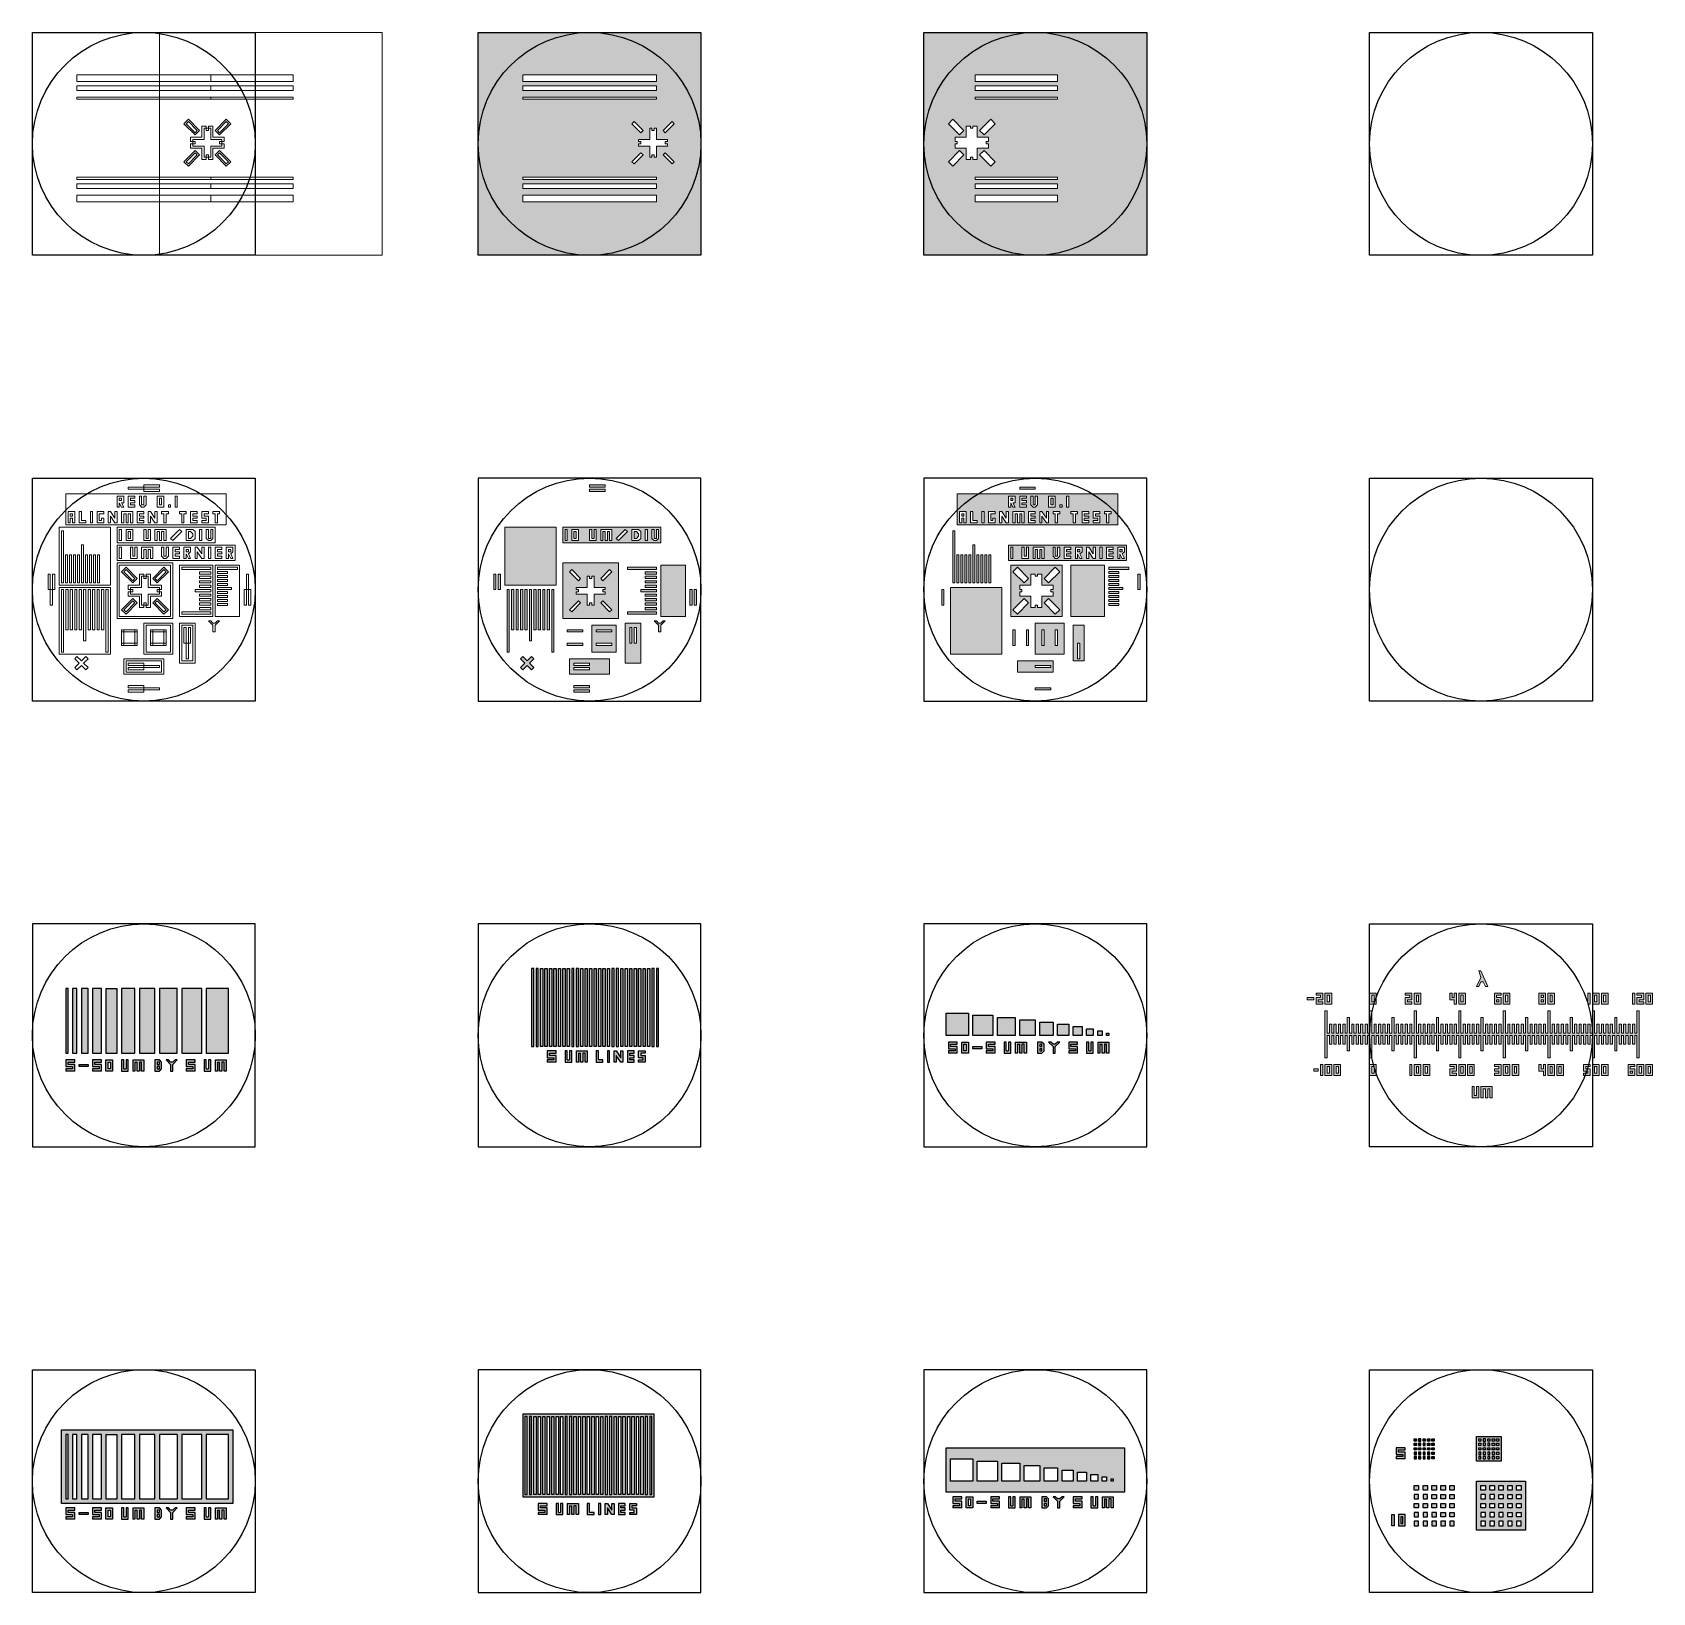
# Model space of a CAD drawing. Extents: x 0 to 3635, y 0 to 3500.
import ezdxf

# ---------------------------------------------------------------- set-up
doc = ezdxf.new("R2010")
doc.units = 13
doc.layers.get('0').update_dxf_attribs({"linetype": 'CONTINUOUS'})
for name, color, linetype, lineweight in [('Filled mask', 4, 'CONTINUOUS', 0), ('Vernier 1', 1, 'CONTINUOUS', 0), ('Vernier 2', 3, 'CONTINUOUS', 0)]:
    doc.layers.add(name, color=color, linetype=linetype, lineweight=lineweight)

msp = doc.modelspace()

# ---------------------------------------------------------------- hatches: boundary and pattern name
at = {"layer": 'Filled mask'}
h = msp.add_hatch(color=256, dxfattribs=at)
edge = h.paths.add_edge_path()
edge.add_line((1360, 3260), (1385, 3260))
edge.add_line((1385, 3260), (1385, 3285))
edge.add_line((1385, 3285), (1390, 3285))
edge.add_line((1390, 3285), (1390, 3280))
edge.add_line((1390, 3280), (1395, 3280))
edge.add_line((1395, 3280), (1395, 3285))
edge.add_line((1395, 3285), (1400, 3285))
edge.add_line((1400, 3285), (1400, 3260))
edge.add_line((1400, 3260), (1425, 3260))
edge.add_line((1425, 3260), (1425, 3255))
edge.add_line((1425, 3255), (1420, 3255))
edge.add_line((1420, 3255), (1420, 3250))
edge.add_line((1420, 3250), (1425, 3250))
edge.add_line((1425, 3250), (1425, 3245))
edge.add_line((1425, 3245), (1400, 3245))
edge.add_line((1400, 3245), (1400, 3220))
edge.add_line((1400, 3220), (1395, 3220))
edge.add_line((1395, 3220), (1395, 3225))
edge.add_line((1395, 3225), (1390, 3225))
edge.add_line((1390, 3225), (1390, 3220))
edge.add_line((1390, 3220), (1385, 3220))
edge.add_line((1385, 3220), (1385, 3245))
edge.add_line((1385, 3245), (1360, 3245))
edge.add_line((1360, 3245), (1360, 3250))
edge.add_line((1360, 3250), (1365, 3250))
edge.add_line((1365, 3250), (1365, 3255))
edge.add_line((1365, 3255), (1360, 3255))
edge.add_line((1360, 3255), (1360, 3260))
edge.add_line((1365, 3275), (1370, 3280))
edge.add_line((1370, 3280), (1350, 3300))
edge.add_line((1350, 3300), (1345, 3295))
edge.add_line((1345, 3295), (1365, 3275))
edge.add_line((1440, 3295), (1435, 3300))
edge.add_line((1435, 3300), (1415, 3280))
edge.add_line((1415, 3280), (1420, 3275))
edge.add_line((1420, 3275), (1440, 3295))
edge.add_line((1365, 3230), (1370, 3225))
edge.add_line((1370, 3225), (1350, 3205))
edge.add_line((1350, 3205), (1345, 3210))
edge.add_line((1345, 3210), (1365, 3230))
edge.add_line((1420, 3230), (1415, 3225))
edge.add_line((1415, 3225), (1435, 3205))
edge.add_line((1435, 3205), (1440, 3210))
edge.add_line((1440, 3210), (1420, 3230))
edge.add_line((1100, 3350), (1400, 3350))
edge.add_line((1400, 3350), (1400, 3355))
edge.add_line((1400, 3355), (1100, 3355))
edge.add_line((1100, 3355), (1100, 3350))
edge.add_line((1100, 3370), (1400, 3370))
edge.add_line((1400, 3370), (1400, 3380))
edge.add_line((1400, 3380), (1100, 3380))
edge.add_line((1100, 3380), (1100, 3370))
edge.add_line((1100, 3390), (1400, 3390))
edge.add_line((1400, 3390), (1400, 3405))
edge.add_line((1400, 3405), (1100, 3405))
edge.add_line((1100, 3405), (1100, 3390))
edge.add_line((1100, 3175), (1400, 3175))
edge.add_line((1400, 3175), (1400, 3170))
edge.add_line((1400, 3170), (1100, 3170))
edge.add_line((1100, 3170), (1100, 3175))
edge.add_line((1400, 3160), (1100, 3160))
edge.add_line((1100, 3160), (1100, 3150))
edge.add_line((1100, 3150), (1400, 3150))
edge.add_line((1400, 3150), (1400, 3160))
edge.add_line((1100, 3135), (1400, 3135))
edge.add_line((1400, 3135), (1400, 3120))
edge.add_line((1400, 3120), (1100, 3120))
edge.add_line((1100, 3120), (1100, 3135))
edge.add_line((1000, 3500), (1500, 3500))
edge.add_line((1500, 3500), (1500, 3000))
edge.add_line((1500, 3000), (1000, 3000))
edge.add_line((1000, 3000), (1000, 3500))
edge.add_line((2000, 3500), (2500, 3500))
edge.add_line((2500, 3500), (2500, 3000))
edge.add_line((2500, 3000), (2000, 3000))
edge.add_line((2000, 3000), (2000, 3500))
edge.add_line((2070, 3265), (2095, 3265))
edge.add_line((2095, 3265), (2095, 3290))
edge.add_line((2095, 3290), (2105, 3290))
edge.add_line((2105, 3290), (2105, 3285))
edge.add_line((2105, 3285), (2110, 3285))
edge.add_line((2110, 3285), (2110, 3290))
edge.add_line((2110, 3290), (2120, 3290))
edge.add_line((2120, 3290), (2120, 3265))
edge.add_line((2120, 3265), (2145, 3265))
edge.add_line((2145, 3265), (2145, 3255))
edge.add_line((2145, 3255), (2140, 3255))
edge.add_line((2140, 3255), (2140, 3250))
edge.add_line((2140, 3250), (2145, 3250))
edge.add_line((2145, 3250), (2145, 3240))
edge.add_line((2145, 3240), (2120, 3240))
edge.add_line((2120, 3240), (2120, 3215))
edge.add_line((2120, 3215), (2110, 3215))
edge.add_line((2110, 3215), (2110, 3220))
edge.add_line((2110, 3220), (2105, 3220))
edge.add_line((2105, 3220), (2105, 3215))
edge.add_line((2105, 3215), (2095, 3215))
edge.add_line((2095, 3215), (2095, 3240))
edge.add_line((2095, 3240), (2070, 3240))
edge.add_line((2070, 3240), (2070, 3250))
edge.add_line((2070, 3250), (2075, 3250))
edge.add_line((2075, 3250), (2075, 3255))
edge.add_line((2075, 3255), (2070, 3255))
edge.add_line((2070, 3255), (2070, 3265))
edge.add_line((2090, 3280), (2080, 3270))
edge.add_line((2080, 3270), (2055, 3295))
edge.add_line((2055, 3295), (2065, 3305))
edge.add_line((2065, 3305), (2090, 3280))
edge.add_line((2125, 3280), (2135, 3270))
edge.add_line((2135, 3270), (2160, 3295))
edge.add_line((2160, 3295), (2150, 3305))
edge.add_line((2150, 3305), (2125, 3280))
edge.add_line((2135, 3235), (2125, 3225))
edge.add_line((2125, 3225), (2150, 3200))
edge.add_line((2150, 3200), (2160, 3210))
edge.add_line((2160, 3210), (2135, 3235))
edge.add_line((2080, 3235), (2090, 3225))
edge.add_line((2090, 3225), (2065, 3200))
edge.add_line((2065, 3200), (2055, 3210))
edge.add_line((2055, 3210), (2080, 3235))
edge.add_line((2115, 3405), (2300, 3405))
edge.add_line((2300, 3405), (2300, 3390))
edge.add_line((2300, 3390), (2115, 3390))
edge.add_line((2115, 3390), (2115, 3405))
edge.add_line((2115, 3380), (2300, 3380))
edge.add_line((2300, 3380), (2300, 3370))
edge.add_line((2300, 3370), (2115, 3370))
edge.add_line((2115, 3370), (2115, 3380))
edge.add_line((2115, 3355), (2300, 3355))
edge.add_line((2300, 3355), (2300, 3350))
edge.add_line((2300, 3350), (2115, 3350))
edge.add_line((2115, 3350), (2115, 3355))
edge.add_line((2115, 3175), (2300, 3175))
edge.add_line((2300, 3175), (2300, 3170))
edge.add_line((2300, 3170), (2115, 3170))
edge.add_line((2115, 3170), (2115, 3175))
edge.add_line((2300, 3160), (2115, 3160))
edge.add_line((2115, 3160), (2115, 3150))
edge.add_line((2115, 3150), (2300, 3150))
edge.add_line((2300, 3150), (2300, 3160))
edge.add_line((2115, 3135), (2300, 3135))
edge.add_line((2300, 3135), (2300, 3120))
edge.add_line((2300, 3120), (2115, 3120))
edge.add_line((2115, 3120), (2115, 3135))
h = msp.add_hatch(color=256, dxfattribs=at)
edge = h.paths.add_edge_path()
edge.add_line((1220, 2255), (1245, 2255))
edge.add_line((1245, 2255), (1245, 2280))
edge.add_line((1245, 2280), (1250, 2280))
edge.add_line((1250, 2280), (1250, 2275))
edge.add_line((1250, 2275), (1255, 2275))
edge.add_line((1255, 2275), (1255, 2280))
edge.add_line((1255, 2280), (1260, 2280))
edge.add_line((1260, 2280), (1260, 2255))
edge.add_line((1260, 2255), (1285, 2255))
edge.add_line((1285, 2255), (1285, 2250))
edge.add_line((1285, 2250), (1280, 2250))
edge.add_line((1280, 2250), (1280, 2245))
edge.add_line((1280, 2245), (1285, 2245))
edge.add_line((1285, 2245), (1285, 2240))
edge.add_line((1285, 2240), (1260, 2240))
edge.add_line((1260, 2240), (1260, 2215))
edge.add_line((1260, 2215), (1255, 2215))
edge.add_line((1255, 2215), (1255, 2220))
edge.add_line((1255, 2220), (1250, 2220))
edge.add_line((1250, 2220), (1250, 2215))
edge.add_line((1250, 2215), (1245, 2215))
edge.add_line((1245, 2215), (1245, 2240))
edge.add_line((1245, 2240), (1220, 2240))
edge.add_line((1220, 2240), (1220, 2245))
edge.add_line((1220, 2245), (1225, 2245))
edge.add_line((1225, 2245), (1225, 2250))
edge.add_line((1225, 2250), (1220, 2250))
edge.add_line((1220, 2250), (1220, 2255))
edge.add_line((1225, 2270), (1230, 2275))
edge.add_line((1230, 2275), (1210, 2295))
edge.add_line((1210, 2295), (1205, 2290))
edge.add_line((1205, 2290), (1225, 2270))
edge.add_line((1300, 2290), (1295, 2295))
edge.add_line((1295, 2295), (1275, 2275))
edge.add_line((1275, 2275), (1280, 2270))
edge.add_line((1280, 2270), (1300, 2290))
edge.add_line((1225, 2225), (1230, 2220))
edge.add_line((1230, 2220), (1210, 2200))
edge.add_line((1210, 2200), (1205, 2205))
edge.add_line((1205, 2205), (1225, 2225))
edge.add_line((1280, 2225), (1275, 2220))
edge.add_line((1275, 2220), (1295, 2200))
edge.add_line((1295, 2200), (1300, 2205))
edge.add_line((1300, 2205), (1280, 2225))
edge.add_line((1190, 2310), (1315, 2310))
edge.add_line((1315, 2310), (1315, 2185))
edge.add_line((1315, 2185), (1190, 2185))
edge.add_line((1190, 2185), (1190, 2310))
edge.add_line((1335, 2300), (1400, 2300))
edge.add_line((1400, 2300), (1400, 2295))
edge.add_line((1400, 2295), (1335, 2295))
edge.add_line((1335, 2295), (1335, 2300))
edge.add_line((1400, 2290), (1375, 2290))
edge.add_line((1375, 2290), (1375, 2285))
edge.add_line((1375, 2285), (1400, 2285))
edge.add_line((1400, 2285), (1400, 2290))
edge.add_line((1400, 2280), (1375, 2280))
edge.add_line((1375, 2280), (1375, 2275))
edge.add_line((1375, 2275), (1400, 2275))
edge.add_line((1400, 2275), (1400, 2280))
edge.add_line((1400, 2270), (1375, 2270))
edge.add_line((1375, 2270), (1375, 2265))
edge.add_line((1375, 2265), (1400, 2265))
edge.add_line((1400, 2265), (1400, 2270))
edge.add_line((1400, 2260), (1375, 2260))
edge.add_line((1375, 2260), (1375, 2255))
edge.add_line((1375, 2255), (1400, 2255))
edge.add_line((1400, 2255), (1400, 2260))
edge.add_line((1400, 2250), (1365, 2250))
edge.add_line((1365, 2250), (1365, 2245))
edge.add_line((1365, 2245), (1400, 2245))
edge.add_line((1400, 2245), (1400, 2250))
edge.add_line((1400, 2240), (1375, 2240))
edge.add_line((1375, 2240), (1375, 2235))
edge.add_line((1375, 2235), (1400, 2235))
edge.add_line((1400, 2235), (1400, 2240))
edge.add_line((1400, 2230), (1375, 2230))
edge.add_line((1375, 2230), (1375, 2225))
edge.add_line((1375, 2225), (1400, 2225))
edge.add_line((1400, 2225), (1400, 2230))
edge.add_line((1400, 2220), (1375, 2220))
edge.add_line((1375, 2220), (1375, 2215))
edge.add_line((1375, 2215), (1400, 2215))
edge.add_line((1400, 2215), (1400, 2220))
edge.add_line((1400, 2210), (1375, 2210))
edge.add_line((1375, 2210), (1375, 2205))
edge.add_line((1375, 2205), (1400, 2205))
edge.add_line((1400, 2205), (1400, 2210))
edge.add_line((1400, 2200), (1335, 2200))
edge.add_line((1335, 2200), (1335, 2195))
edge.add_line((1335, 2195), (1400, 2195))
edge.add_line((1400, 2195), (1400, 2200))
edge.add_line((1465, 2190), (1410, 2190))
edge.add_line((1410, 2190), (1410, 2305))
edge.add_line((1410, 2305), (1465, 2305))
edge.add_line((1465, 2305), (1465, 2190))
edge.add_line((1065, 2250), (1070, 2250))
edge.add_line((1070, 2250), (1070, 2110))
edge.add_line((1070, 2110), (1065, 2110))
edge.add_line((1065, 2110), (1065, 2250))
edge.add_line((1075, 2250), (1080, 2250))
edge.add_line((1080, 2250), (1080, 2160))
edge.add_line((1080, 2160), (1075, 2160))
edge.add_line((1075, 2160), (1075, 2250))
edge.add_line((1085, 2250), (1090, 2250))
edge.add_line((1090, 2250), (1090, 2160))
edge.add_line((1090, 2160), (1085, 2160))
edge.add_line((1085, 2160), (1085, 2250))
edge.add_line((1095, 2250), (1095, 2250))
edge.add_line((1095, 2250), (1095, 2250))
edge.add_line((1095, 2250), (1095, 2250))
edge.add_line((1095, 2250), (1095, 2250))
edge.add_line((1095, 2250), (1100, 2250))
edge.add_line((1100, 2250), (1100, 2160))
edge.add_line((1100, 2160), (1095, 2160))
edge.add_line((1095, 2160), (1095, 2250))
edge.add_line((1105, 2250), (1110, 2250))
edge.add_line((1110, 2250), (1110, 2160))
edge.add_line((1110, 2160), (1105, 2160))
edge.add_line((1105, 2160), (1105, 2250))
edge.add_line((1115, 2250), (1120, 2250))
edge.add_line((1120, 2250), (1120, 2135))
edge.add_line((1120, 2135), (1115, 2135))
edge.add_line((1115, 2135), (1115, 2250))
edge.add_line((1125, 2250), (1130, 2250))
edge.add_line((1130, 2250), (1130, 2160))
edge.add_line((1130, 2160), (1125, 2160))
edge.add_line((1125, 2160), (1125, 2250))
edge.add_line((1135, 2250), (1140, 2250))
edge.add_line((1140, 2250), (1140, 2160))
edge.add_line((1140, 2160), (1135, 2160))
edge.add_line((1135, 2160), (1135, 2250))
edge.add_line((1145, 2250), (1150, 2250))
edge.add_line((1150, 2250), (1150, 2160))
edge.add_line((1150, 2160), (1145, 2160))
edge.add_line((1145, 2160), (1145, 2250))
edge.add_line((1155, 2250), (1160, 2250))
edge.add_line((1160, 2250), (1160, 2160))
edge.add_line((1160, 2160), (1155, 2160))
edge.add_line((1155, 2160), (1155, 2250))
edge.add_line((1165, 2250), (1170, 2250))
edge.add_line((1170, 2250), (1170, 2110))
edge.add_line((1170, 2110), (1165, 2110))
edge.add_line((1165, 2110), (1165, 2250))
edge.add_line((1175, 2390), (1175, 2260))
edge.add_line((1175, 2260), (1060, 2260))
edge.add_line((1060, 2260), (1060, 2390))
edge.add_line((1060, 2390), (1175, 2390))
edge.add_line((1255, 2170), (1310, 2170))
edge.add_line((1310, 2170), (1310, 2110))
edge.add_line((1310, 2110), (1255, 2110))
edge.add_line((1255, 2110), (1255, 2170))
edge.add_line((1265, 2160), (1300, 2160))
edge.add_line((1300, 2160), (1300, 2155))
edge.add_line((1300, 2155), (1265, 2155))
edge.add_line((1265, 2155), (1265, 2160))
edge.add_line((1265, 2130), (1300, 2130))
edge.add_line((1300, 2130), (1300, 2125))
edge.add_line((1300, 2125), (1265, 2125))
edge.add_line((1265, 2125), (1265, 2130))
edge.add_line((1195, 2360), (1200, 2360))
edge.add_line((1200, 2360), (1200, 2385))
edge.add_line((1200, 2385), (1195, 2385))
edge.add_line((1195, 2385), (1195, 2360))
edge.add_line((1210, 2360), (1225, 2360))
edge.add_line((1225, 2360), (1225, 2385))
edge.add_line((1225, 2385), (1210, 2385))
edge.add_line((1210, 2385), (1210, 2360))
edge.add_line((1215, 2365), (1220, 2365))
edge.add_line((1220, 2365), (1220, 2380))
edge.add_line((1220, 2380), (1215, 2380))
edge.add_line((1215, 2380), (1215, 2365))
edge.add_line((1250, 2360), (1265, 2360))
edge.add_line((1265, 2360), (1265, 2385))
edge.add_line((1265, 2385), (1260, 2385))
edge.add_line((1260, 2385), (1260, 2365))
edge.add_line((1260, 2365), (1255, 2365))
edge.add_line((1255, 2365), (1255, 2385))
edge.add_line((1255, 2385), (1250, 2385))
edge.add_line((1250, 2385), (1250, 2360))
edge.add_line((1300, 2360), (1295, 2360))
edge.add_line((1295, 2360), (1295, 2380))
edge.add_line((1295, 2380), (1290, 2380))
edge.add_line((1290, 2380), (1290, 2360))
edge.add_line((1290, 2360), (1285, 2360))
edge.add_line((1285, 2360), (1285, 2380))
edge.add_line((1285, 2380), (1280, 2380))
edge.add_line((1280, 2380), (1280, 2360))
edge.add_line((1280, 2360), (1275, 2360))
edge.add_line((1275, 2360), (1275, 2385))
edge.add_line((1275, 2385), (1300, 2385))
edge.add_line((1300, 2385), (1300, 2360))
edge.add_line((1315, 2360), (1310, 2365))
edge.add_line((1310, 2365), (1330, 2385))
edge.add_line((1330, 2385), (1335, 2380))
edge.add_line((1335, 2380), (1315, 2360))
edge.add_line((1365, 2365), (1360, 2360))
edge.add_line((1360, 2360), (1345, 2360))
edge.add_line((1345, 2360), (1345, 2385))
edge.add_line((1345, 2385), (1360, 2385))
edge.add_line((1360, 2385), (1365, 2380))
edge.add_line((1365, 2380), (1365, 2365))
edge.add_line((1360, 2370), (1355, 2365))
edge.add_line((1355, 2365), (1350, 2365))
edge.add_line((1350, 2365), (1350, 2380))
edge.add_line((1350, 2380), (1355, 2380))
edge.add_line((1355, 2380), (1360, 2375))
edge.add_line((1360, 2375), (1360, 2370))
edge.add_line((1375, 2360), (1380, 2360))
edge.add_line((1380, 2360), (1380, 2385))
edge.add_line((1380, 2385), (1375, 2385))
edge.add_line((1375, 2385), (1375, 2360))
edge.add_line((1390, 2365), (1395, 2360))
edge.add_line((1395, 2360), (1400, 2360))
edge.add_line((1400, 2360), (1405, 2365))
edge.add_line((1405, 2365), (1405, 2385))
edge.add_line((1405, 2385), (1400, 2385))
edge.add_line((1400, 2385), (1400, 2365))
edge.add_line((1400, 2365), (1395, 2365))
edge.add_line((1395, 2365), (1395, 2385))
edge.add_line((1395, 2385), (1390, 2385))
edge.add_line((1390, 2385), (1390, 2365))
edge.add_line((1410, 2390), (1410, 2355))
edge.add_line((1410, 2355), (1190, 2355))
edge.add_line((1190, 2355), (1190, 2390))
edge.add_line((1190, 2390), (1410, 2390))
edge.add_line((1100, 2100), (1110, 2090))
edge.add_line((1110, 2090), (1120, 2100))
edge.add_line((1120, 2100), (1125, 2095))
edge.add_line((1125, 2095), (1115, 2085))
edge.add_line((1115, 2085), (1125, 2075))
edge.add_line((1125, 2075), (1120, 2070))
edge.add_line((1120, 2070), (1110, 2080))
edge.add_line((1110, 2080), (1100, 2070))
edge.add_line((1100, 2070), (1095, 2075))
edge.add_line((1095, 2075), (1105, 2085))
edge.add_line((1105, 2085), (1095, 2095))
edge.add_line((1095, 2095), (1100, 2100))
edge.add_line((1250, 2035), (1250, 2030))
edge.add_line((1250, 2030), (1215, 2030))
edge.add_line((1215, 2030), (1215, 2035))
edge.add_line((1215, 2035), (1250, 2035))
edge.add_line((1250, 2025), (1250, 2020))
edge.add_line((1250, 2020), (1215, 2020))
edge.add_line((1215, 2020), (1215, 2025))
edge.add_line((1215, 2025), (1250, 2025))
edge.add_line((1250, 2485), (1285, 2485))
edge.add_line((1285, 2485), (1285, 2480))
edge.add_line((1285, 2480), (1250, 2480))
edge.add_line((1250, 2480), (1250, 2485))
edge.add_line((1250, 2475), (1285, 2475))
edge.add_line((1285, 2475), (1285, 2470))
edge.add_line((1285, 2470), (1250, 2470))
edge.add_line((1250, 2470), (1250, 2475))
edge.add_line((1475, 2250), (1480, 2250))
edge.add_line((1480, 2250), (1480, 2215))
edge.add_line((1480, 2215), (1475, 2215))
edge.add_line((1475, 2215), (1475, 2250))
edge.add_line((1485, 2250), (1490, 2250))
edge.add_line((1490, 2250), (1490, 2215))
edge.add_line((1490, 2215), (1485, 2215))
edge.add_line((1485, 2215), (1485, 2250))
edge.add_line((1050, 2250), (1045, 2250))
edge.add_line((1045, 2250), (1045, 2285))
edge.add_line((1045, 2285), (1050, 2285))
edge.add_line((1050, 2285), (1050, 2250))
edge.add_line((1040, 2285), (1035, 2285))
edge.add_line((1035, 2285), (1035, 2250))
edge.add_line((1035, 2250), (1040, 2250))
edge.add_line((1040, 2250), (1040, 2285))
edge.add_line((1235, 2160), (1235, 2155))
edge.add_line((1235, 2155), (1200, 2155))
edge.add_line((1200, 2155), (1200, 2160))
edge.add_line((1200, 2160), (1235, 2160))
edge.add_line((1200, 2130), (1235, 2130))
edge.add_line((1235, 2130), (1235, 2125))
edge.add_line((1235, 2125), (1200, 2125))
edge.add_line((1200, 2125), (1200, 2130))
edge.add_line((1205, 2095), (1295, 2095))
edge.add_line((1295, 2095), (1295, 2060))
edge.add_line((1295, 2060), (1205, 2060))
edge.add_line((1205, 2060), (1205, 2095))
edge.add_line((1215, 2085), (1250, 2085))
edge.add_line((1250, 2085), (1250, 2080))
edge.add_line((1250, 2080), (1215, 2080))
edge.add_line((1215, 2080), (1215, 2085))
edge.add_line((1215, 2075), (1250, 2075))
edge.add_line((1250, 2075), (1250, 2070))
edge.add_line((1250, 2070), (1215, 2070))
edge.add_line((1215, 2070), (1215, 2075))
edge.add_line((1340, 2165), (1345, 2165))
edge.add_line((1345, 2165), (1345, 2130))
edge.add_line((1345, 2130), (1340, 2130))
edge.add_line((1340, 2130), (1340, 2165))
edge.add_line((1350, 2165), (1355, 2165))
edge.add_line((1355, 2165), (1355, 2130))
edge.add_line((1355, 2130), (1350, 2130))
edge.add_line((1350, 2130), (1350, 2165))
edge.add_line((1330, 2175), (1365, 2175))
edge.add_line((1365, 2175), (1365, 2085))
edge.add_line((1365, 2085), (1330, 2085))
edge.add_line((1330, 2085), (1330, 2175))
edge.add_line((1395, 2180), (1405, 2170))
edge.add_line((1405, 2170), (1405, 2155))
edge.add_line((1405, 2155), (1410, 2155))
edge.add_line((1410, 2155), (1410, 2170))
edge.add_line((1410, 2170), (1420, 2180))
edge.add_line((1420, 2180), (1415, 2180))
edge.add_line((1415, 2180), (1410, 2175))
edge.add_line((1410, 2175), (1405, 2175))
edge.add_line((1405, 2175), (1400, 2180))
edge.add_line((1400, 2180), (1395, 2180))
h = msp.add_hatch(color=256, dxfattribs=at)
edge = h.paths.add_edge_path()
edge.add_line((2215, 2260), (2240, 2260))
edge.add_line((2240, 2260), (2240, 2285))
edge.add_line((2240, 2285), (2250, 2285))
edge.add_line((2250, 2285), (2250, 2280))
edge.add_line((2250, 2280), (2255, 2280))
edge.add_line((2255, 2280), (2255, 2285))
edge.add_line((2255, 2285), (2265, 2285))
edge.add_line((2265, 2285), (2265, 2260))
edge.add_line((2265, 2260), (2290, 2260))
edge.add_line((2290, 2260), (2290, 2250))
edge.add_line((2290, 2250), (2285, 2250))
edge.add_line((2285, 2250), (2285, 2245))
edge.add_line((2285, 2245), (2290, 2245))
edge.add_line((2290, 2245), (2290, 2235))
edge.add_line((2290, 2235), (2265, 2235))
edge.add_line((2265, 2235), (2265, 2210))
edge.add_line((2265, 2210), (2255, 2210))
edge.add_line((2255, 2210), (2255, 2215))
edge.add_line((2255, 2215), (2250, 2215))
edge.add_line((2250, 2215), (2250, 2210))
edge.add_line((2250, 2210), (2240, 2210))
edge.add_line((2240, 2210), (2240, 2235))
edge.add_line((2240, 2235), (2215, 2235))
edge.add_line((2215, 2235), (2215, 2245))
edge.add_line((2215, 2245), (2220, 2245))
edge.add_line((2220, 2245), (2220, 2250))
edge.add_line((2220, 2250), (2215, 2250))
edge.add_line((2215, 2250), (2215, 2260))
edge.add_line((2235, 2275), (2225, 2265))
edge.add_line((2225, 2265), (2200, 2290))
edge.add_line((2200, 2290), (2210, 2300))
edge.add_line((2210, 2300), (2235, 2275))
edge.add_line((2270, 2275), (2280, 2265))
edge.add_line((2280, 2265), (2305, 2290))
edge.add_line((2305, 2290), (2295, 2300))
edge.add_line((2295, 2300), (2270, 2275))
edge.add_line((2280, 2230), (2270, 2220))
edge.add_line((2270, 2220), (2295, 2195))
edge.add_line((2295, 2195), (2305, 2205))
edge.add_line((2305, 2205), (2280, 2230))
edge.add_line((2225, 2230), (2235, 2220))
edge.add_line((2235, 2220), (2210, 2195))
edge.add_line((2210, 2195), (2200, 2205))
edge.add_line((2200, 2205), (2225, 2230))
edge.add_line((2310, 2190), (2310, 2305))
edge.add_line((2310, 2305), (2195, 2305))
edge.add_line((2195, 2305), (2195, 2190))
edge.add_line((2195, 2190), (2310, 2190))
edge.add_line((2415, 2300), (2460, 2300))
edge.add_line((2460, 2300), (2460, 2295.5))
edge.add_line((2460, 2295.5), (2415, 2295.5))
edge.add_line((2415, 2295.5), (2415, 2300))
edge.add_line((2415, 2291), (2437.5, 2291))
edge.add_line((2437.5, 2291), (2437.5, 2286.5))
edge.add_line((2437.5, 2286.5), (2415, 2286.5))
edge.add_line((2415, 2286.5), (2415, 2291))
edge.add_line((2415, 2282), (2437.5, 2282))
edge.add_line((2437.5, 2282), (2437.5, 2277.5))
edge.add_line((2437.5, 2277.5), (2415, 2277.5))
edge.add_line((2415, 2277.5), (2415, 2282))
edge.add_line((2415, 2273), (2437.5, 2273))
edge.add_line((2437.5, 2273), (2437.5, 2268.5))
edge.add_line((2437.5, 2268.5), (2415, 2268.5))
edge.add_line((2415, 2268.5), (2415, 2273))
edge.add_line((2415, 2264), (2437.5, 2264))
edge.add_line((2437.5, 2264), (2437.5, 2259.5))
edge.add_line((2437.5, 2259.5), (2415, 2259.5))
edge.add_line((2415, 2259.5), (2415, 2264))
edge.add_line((2415, 2255), (2446.5, 2255))
edge.add_line((2446.5, 2255), (2446.5, 2250.5))
edge.add_line((2446.5, 2250.5), (2415, 2250.5))
edge.add_line((2415, 2250.5), (2415, 2255))
edge.add_line((2415, 2246), (2437.5, 2246))
edge.add_line((2437.5, 2246), (2437.5, 2241.5))
edge.add_line((2437.5, 2241.5), (2415, 2241.5))
edge.add_line((2415, 2241.5), (2415, 2246))
edge.add_line((2415, 2237), (2437.5, 2237))
edge.add_line((2437.5, 2237), (2437.5, 2232.5))
edge.add_line((2437.5, 2232.5), (2415, 2232.5))
edge.add_line((2415, 2232.5), (2415, 2237))
edge.add_line((2415, 2228), (2437.5, 2228))
edge.add_line((2437.5, 2228), (2437.5, 2223.5))
edge.add_line((2437.5, 2223.5), (2415, 2223.5))
edge.add_line((2415, 2223.5), (2415, 2228))
edge.add_line((2415, 2219), (2437.5, 2219))
edge.add_line((2437.5, 2219), (2437.5, 2214.5))
edge.add_line((2437.5, 2214.5), (2415, 2214.5))
edge.add_line((2415, 2214.5), (2415, 2219))
edge.add_line((2330, 2305), (2405, 2305))
edge.add_line((2405, 2305), (2405, 2190))
edge.add_line((2405, 2190), (2330, 2190))
edge.add_line((2330, 2190), (2330, 2305))
edge.add_line((2065, 2382), (2069.5, 2382))
edge.add_line((2069.5, 2382), (2069.5, 2265))
edge.add_line((2069.5, 2265), (2065, 2265))
edge.add_line((2065, 2265), (2065, 2382))
edge.add_line((2074, 2328), (2078.5, 2328))
edge.add_line((2078.5, 2328), (2078.5, 2265))
edge.add_line((2078.5, 2265), (2074, 2265))
edge.add_line((2074, 2265), (2074, 2328))
edge.add_line((2083, 2328), (2087.5, 2328))
edge.add_line((2087.5, 2328), (2087.5, 2265))
edge.add_line((2087.5, 2265), (2083, 2265))
edge.add_line((2083, 2265), (2083, 2328))
edge.add_line((2092, 2328), (2096.5, 2328))
edge.add_line((2096.5, 2328), (2096.5, 2265))
edge.add_line((2096.5, 2265), (2092, 2265))
edge.add_line((2092, 2265), (2092, 2328))
edge.add_line((2101, 2328), (2105.5, 2328))
edge.add_line((2105.5, 2328), (2105.5, 2265))
edge.add_line((2105.5, 2265), (2101, 2265))
edge.add_line((2101, 2265), (2101, 2328))
edge.add_line((2110, 2265), (2114.5, 2265))
edge.add_line((2114.5, 2265), (2114.5, 2350.5))
edge.add_line((2114.5, 2350.5), (2110, 2350.5))
edge.add_line((2110, 2350.5), (2110, 2265))
edge.add_line((2119, 2328), (2123.5, 2328))
edge.add_line((2123.5, 2328), (2123.5, 2265))
edge.add_line((2123.5, 2265), (2119, 2265))
edge.add_line((2119, 2265), (2119, 2328))
edge.add_line((2128, 2328), (2132.5, 2328))
edge.add_line((2132.5, 2328), (2132.5, 2265))
edge.add_line((2132.5, 2265), (2128, 2265))
edge.add_line((2128, 2265), (2128, 2328))
edge.add_line((2137, 2328), (2141.5, 2328))
edge.add_line((2141.5, 2328), (2141.5, 2265))
edge.add_line((2141.5, 2265), (2137, 2265))
edge.add_line((2137, 2265), (2137, 2328))
edge.add_line((2146, 2328), (2150.5, 2328))
edge.add_line((2150.5, 2328), (2150.5, 2265))
edge.add_line((2150.5, 2265), (2146, 2265))
edge.add_line((2146, 2265), (2146, 2328))
edge.add_line((2060, 2105), (2060, 2255))
edge.add_line((2060, 2255), (2175, 2255))
edge.add_line((2175, 2255), (2175, 2105))
edge.add_line((2175, 2105), (2060, 2105))
edge.add_line((2250, 2175), (2315, 2175))
edge.add_line((2315, 2175), (2315, 2105))
edge.add_line((2315, 2105), (2250, 2105))
edge.add_line((2250, 2105), (2250, 2175))
edge.add_line((2295, 2160), (2300, 2160))
edge.add_line((2300, 2160), (2300, 2125))
edge.add_line((2300, 2125), (2295, 2125))
edge.add_line((2295, 2125), (2295, 2160))
edge.add_line((2265, 2160), (2270, 2160))
edge.add_line((2270, 2160), (2270, 2125))
edge.add_line((2270, 2125), (2265, 2125))
edge.add_line((2265, 2125), (2265, 2160))
edge.add_line((2195, 2320), (2200, 2320))
edge.add_line((2200, 2320), (2200, 2345))
edge.add_line((2200, 2345), (2195, 2345))
edge.add_line((2195, 2345), (2195, 2320))
edge.add_line((2290, 2345), (2290, 2325))
edge.add_line((2290, 2325), (2295, 2320))
edge.add_line((2295, 2320), (2300, 2320))
edge.add_line((2300, 2320), (2305, 2325))
edge.add_line((2305, 2325), (2305, 2345))
edge.add_line((2305, 2345), (2300, 2345))
edge.add_line((2300, 2345), (2300, 2325))
edge.add_line((2300, 2325), (2295, 2325))
edge.add_line((2295, 2325), (2295, 2345))
edge.add_line((2295, 2345), (2290, 2345))
edge.add_line((2315, 2345), (2315, 2320))
edge.add_line((2315, 2320), (2330, 2320))
edge.add_line((2330, 2320), (2330, 2325))
edge.add_line((2330, 2325), (2320, 2325))
edge.add_line((2320, 2325), (2320, 2330))
edge.add_line((2320, 2330), (2330, 2330))
edge.add_line((2330, 2330), (2330, 2335))
edge.add_line((2330, 2335), (2320, 2335))
edge.add_line((2320, 2335), (2320, 2340))
edge.add_line((2320, 2340), (2330, 2340))
edge.add_line((2330, 2340), (2330, 2345))
edge.add_line((2330, 2345), (2315, 2345))
edge.add_line((2340, 2320), (2340, 2345))
edge.add_line((2340, 2345), (2355, 2345))
edge.add_line((2355, 2345), (2355, 2335))
edge.add_line((2355, 2335), (2350, 2330))
edge.add_line((2350, 2330), (2355, 2320))
edge.add_line((2355, 2320), (2350, 2320))
edge.add_line((2350, 2320), (2345, 2330))
edge.add_line((2345, 2330), (2345, 2320))
edge.add_line((2345, 2320), (2340, 2320))
edge.add_line((2345, 2335), (2345, 2340))
edge.add_line((2345, 2340), (2350, 2340))
edge.add_line((2350, 2340), (2350, 2335))
edge.add_line((2350, 2335), (2345, 2335))
edge.add_line((2365, 2320), (2365, 2345))
edge.add_line((2365, 2345), (2370, 2345))
edge.add_line((2370, 2345), (2380, 2330))
edge.add_line((2380, 2330), (2380, 2345))
edge.add_line((2380, 2345), (2385, 2345))
edge.add_line((2385, 2345), (2385, 2320))
edge.add_line((2385, 2320), (2380, 2320))
edge.add_line((2380, 2320), (2370, 2335))
edge.add_line((2370, 2335), (2370, 2320))
edge.add_line((2370, 2320), (2365, 2320))
edge.add_line((2395, 2320), (2395, 2345))
edge.add_line((2395, 2345), (2400, 2345))
edge.add_line((2400, 2345), (2400, 2320))
edge.add_line((2400, 2320), (2395, 2320))
edge.add_line((2410, 2345), (2410, 2320))
edge.add_line((2410, 2320), (2425, 2320))
edge.add_line((2425, 2320), (2425, 2325))
edge.add_line((2425, 2325), (2415, 2325))
edge.add_line((2415, 2325), (2415, 2330))
edge.add_line((2415, 2330), (2425, 2330))
edge.add_line((2425, 2330), (2425, 2335))
edge.add_line((2425, 2335), (2415, 2335))
edge.add_line((2415, 2335), (2415, 2340))
edge.add_line((2415, 2340), (2425, 2340))
edge.add_line((2425, 2340), (2425, 2345))
edge.add_line((2425, 2345), (2410, 2345))
edge.add_line((2435, 2320), (2435, 2345))
edge.add_line((2435, 2345), (2450, 2345))
edge.add_line((2450, 2345), (2450, 2335))
edge.add_line((2450, 2335), (2445, 2330))
edge.add_line((2445, 2330), (2450, 2320))
edge.add_line((2450, 2320), (2445, 2320))
edge.add_line((2445, 2320), (2440, 2330))
edge.add_line((2440, 2330), (2440, 2320))
edge.add_line((2440, 2320), (2435, 2320))
edge.add_line((2440, 2335), (2440, 2340))
edge.add_line((2440, 2340), (2445, 2340))
edge.add_line((2445, 2340), (2445, 2335))
edge.add_line((2445, 2335), (2440, 2335))
edge.add_line((2455, 2350), (2455, 2315))
edge.add_line((2455, 2315), (2190, 2315))
edge.add_line((2190, 2315), (2190, 2350))
edge.add_line((2190, 2350), (2455, 2350))
edge.add_line((2245, 2345), (2245, 2320))
edge.add_line((2245, 2320), (2250, 2320))
edge.add_line((2250, 2320), (2250, 2340))
edge.add_line((2250, 2340), (2255, 2340))
edge.add_line((2255, 2340), (2255, 2320))
edge.add_line((2255, 2320), (2260, 2320))
edge.add_line((2260, 2320), (2260, 2340))
edge.add_line((2260, 2340), (2265, 2340))
edge.add_line((2265, 2340), (2265, 2320))
edge.add_line((2265, 2320), (2270, 2320))
edge.add_line((2270, 2320), (2270, 2345))
edge.add_line((2270, 2345), (2245, 2345))
edge.add_line((2220, 2345), (2220, 2320))
edge.add_line((2220, 2320), (2235, 2320))
edge.add_line((2235, 2320), (2235, 2345))
edge.add_line((2235, 2345), (2230, 2345))
edge.add_line((2230, 2345), (2230, 2325))
edge.add_line((2230, 2325), (2225, 2325))
edge.add_line((2225, 2325), (2225, 2345))
edge.add_line((2225, 2345), (2220, 2345))
edge.add_line((2080, 2400), (2080, 2425))
edge.add_line((2080, 2425), (2095, 2425))
edge.add_line((2095, 2425), (2095, 2400))
edge.add_line((2095, 2400), (2090, 2400))
edge.add_line((2090, 2400), (2090, 2410))
edge.add_line((2090, 2410), (2085, 2410))
edge.add_line((2085, 2410), (2085, 2400))
edge.add_line((2085, 2400), (2080, 2400))
edge.add_line((2085, 2420), (2085, 2415))
edge.add_line((2085, 2415), (2090, 2415))
edge.add_line((2090, 2415), (2090, 2420))
edge.add_line((2090, 2420), (2090, 2420))
edge.add_line((2090, 2420), (2085, 2420))
edge.add_line((2105, 2425), (2105, 2400))
edge.add_line((2105, 2400), (2120, 2400))
edge.add_line((2120, 2400), (2120, 2405))
edge.add_line((2120, 2405), (2110, 2405))
edge.add_line((2110, 2405), (2110, 2425))
edge.add_line((2110, 2425), (2105, 2425))
edge.add_line((2130, 2425), (2135, 2425))
edge.add_line((2135, 2425), (2135, 2400))
edge.add_line((2135, 2400), (2130, 2400))
edge.add_line((2130, 2400), (2130, 2425))
edge.add_line((2145, 2425), (2145, 2400))
edge.add_line((2145, 2400), (2160, 2400))
edge.add_line((2160, 2400), (2160, 2410))
edge.add_line((2160, 2410), (2155, 2410))
edge.add_line((2155, 2410), (2155, 2405))
edge.add_line((2155, 2405), (2150, 2405))
edge.add_line((2150, 2405), (2150, 2420))
edge.add_line((2150, 2420), (2160, 2420))
edge.add_line((2160, 2420), (2160, 2425))
edge.add_line((2160, 2425), (2145, 2425))
edge.add_line((2170, 2400), (2170, 2425))
edge.add_line((2170, 2425), (2175, 2425))
edge.add_line((2175, 2425), (2185, 2410))
edge.add_line((2185, 2410), (2185, 2425))
edge.add_line((2185, 2425), (2190, 2425))
edge.add_line((2190, 2425), (2190, 2400))
edge.add_line((2190, 2400), (2185, 2400))
edge.add_line((2185, 2400), (2175, 2415))
edge.add_line((2175, 2415), (2175, 2400))
edge.add_line((2175, 2400), (2170, 2400))
edge.add_line((2200, 2400), (2200, 2425))
edge.add_line((2200, 2425), (2225, 2425))
edge.add_line((2225, 2425), (2225, 2400))
edge.add_line((2225, 2400), (2220, 2400))
edge.add_line((2220, 2400), (2220, 2420))
edge.add_line((2220, 2420), (2215, 2420))
edge.add_line((2215, 2420), (2215, 2400))
edge.add_line((2215, 2400), (2210, 2400))
edge.add_line((2210, 2400), (2210, 2420))
edge.add_line((2210, 2420), (2205, 2420))
edge.add_line((2205, 2420), (2205, 2400))
edge.add_line((2205, 2400), (2200, 2400))
edge.add_line((2235, 2400), (2235, 2425))
edge.add_line((2235, 2425), (2250, 2425))
edge.add_line((2250, 2425), (2250, 2420))
edge.add_line((2250, 2420), (2240, 2420))
edge.add_line((2240, 2420), (2240, 2415))
edge.add_line((2240, 2415), (2250, 2415))
edge.add_line((2250, 2415), (2250, 2410))
edge.add_line((2250, 2410), (2240, 2410))
edge.add_line((2240, 2410), (2240, 2405))
edge.add_line((2240, 2405), (2250, 2405))
edge.add_line((2250, 2405), (2250, 2400))
edge.add_line((2250, 2400), (2235, 2400))
edge.add_line((2260, 2400), (2260, 2425))
edge.add_line((2260, 2425), (2265, 2425))
edge.add_line((2265, 2425), (2265, 2425))
edge.add_line((2265, 2425), (2275, 2410))
edge.add_line((2275, 2410), (2275, 2425))
edge.add_line((2275, 2425), (2280, 2425))
edge.add_line((2280, 2425), (2280, 2400))
edge.add_line((2280, 2400), (2275, 2400))
edge.add_line((2275, 2400), (2265, 2415))
edge.add_line((2265, 2415), (2265, 2400))
edge.add_line((2265, 2400), (2260, 2400))
edge.add_line((2290, 2425), (2290, 2420))
edge.add_line((2290, 2420), (2295, 2420))
edge.add_line((2295, 2420), (2295, 2400))
edge.add_line((2295, 2400), (2300, 2400))
edge.add_line((2300, 2400), (2300, 2420))
edge.add_line((2300, 2420), (2305, 2420))
edge.add_line((2305, 2420), (2305, 2425))
edge.add_line((2305, 2425), (2290, 2425))
edge.add_line((2330, 2425), (2330, 2420))
edge.add_line((2330, 2420), (2335, 2420))
edge.add_line((2335, 2420), (2335, 2400))
edge.add_line((2335, 2400), (2340, 2400))
edge.add_line((2340, 2400), (2340, 2420))
edge.add_line((2340, 2420), (2345, 2420))
edge.add_line((2345, 2420), (2345, 2425))
edge.add_line((2345, 2425), (2330, 2425))
edge.add_line((2355, 2425), (2355, 2400))
edge.add_line((2355, 2400), (2370, 2400))
edge.add_line((2370, 2400), (2370, 2405))
edge.add_line((2370, 2405), (2360, 2405))
edge.add_line((2360, 2405), (2360, 2410))
edge.add_line((2360, 2410), (2370, 2410))
edge.add_line((2370, 2410), (2370, 2415))
edge.add_line((2370, 2415), (2360, 2415))
edge.add_line((2360, 2415), (2360, 2420))
edge.add_line((2360, 2420), (2370, 2420))
edge.add_line((2370, 2420), (2370, 2425))
edge.add_line((2370, 2425), (2355, 2425))
edge.add_line((2380, 2405), (2380, 2400))
edge.add_line((2380, 2400), (2395, 2400))
edge.add_line((2395, 2400), (2395, 2415))
edge.add_line((2395, 2415), (2385, 2415))
edge.add_line((2385, 2415), (2385, 2420))
edge.add_line((2385, 2420), (2395, 2420))
edge.add_line((2395, 2420), (2395, 2425))
edge.add_line((2395, 2425), (2380, 2425))
edge.add_line((2380, 2425), (2380, 2410))
edge.add_line((2380, 2410), (2390, 2410))
edge.add_line((2390, 2410), (2390, 2405))
edge.add_line((2390, 2405), (2380, 2405))
edge.add_line((2405, 2425), (2405, 2420))
edge.add_line((2405, 2420), (2410, 2420))
edge.add_line((2410, 2420), (2410, 2400))
edge.add_line((2410, 2400), (2415, 2400))
edge.add_line((2415, 2400), (2415, 2420))
edge.add_line((2415, 2420), (2420, 2420))
edge.add_line((2420, 2420), (2420, 2420))
edge.add_line((2420, 2420), (2420, 2425))
edge.add_line((2420, 2425), (2405, 2425))
edge.add_line((2190, 2435), (2190, 2460))
edge.add_line((2190, 2460), (2205, 2460))
edge.add_line((2205, 2460), (2205, 2445))
edge.add_line((2205, 2445), (2200, 2445))
edge.add_line((2200, 2445), (2205, 2435))
edge.add_line((2205, 2435), (2200, 2435))
edge.add_line((2200, 2435), (2195, 2445))
edge.add_line((2195, 2445), (2195, 2435))
edge.add_line((2195, 2435), (2190, 2435))
edge.add_line((2195, 2450), (2200, 2450))
edge.add_line((2200, 2450), (2200, 2455))
edge.add_line((2200, 2455), (2195, 2455))
edge.add_line((2195, 2455), (2195, 2450))
edge.add_line((2215, 2460), (2215, 2435))
edge.add_line((2215, 2435), (2230, 2435))
edge.add_line((2230, 2435), (2230, 2440))
edge.add_line((2230, 2440), (2220, 2440))
edge.add_line((2220, 2440), (2220, 2445))
edge.add_line((2220, 2445), (2230, 2445))
edge.add_line((2230, 2445), (2230, 2450))
edge.add_line((2230, 2450), (2220, 2450))
edge.add_line((2220, 2450), (2220, 2455))
edge.add_line((2220, 2455), (2230, 2455))
edge.add_line((2230, 2455), (2230, 2460))
edge.add_line((2230, 2460), (2215, 2460))
edge.add_line((2240, 2460), (2240, 2440))
edge.add_line((2240, 2440), (2245, 2435))
edge.add_line((2245, 2435), (2250, 2435))
edge.add_line((2250, 2435), (2255, 2440))
edge.add_line((2255, 2440), (2255, 2460))
edge.add_line((2255, 2460), (2250, 2460))
edge.add_line((2250, 2460), (2250, 2440))
edge.add_line((2250, 2440), (2245, 2440))
edge.add_line((2245, 2440), (2245, 2460))
edge.add_line((2245, 2460), (2240, 2460))
edge.add_line((2280, 2460), (2280, 2435))
edge.add_line((2280, 2435), (2295, 2435))
edge.add_line((2295, 2435), (2295, 2460))
edge.add_line((2295, 2460), (2280, 2460))
edge.add_line((2285, 2455), (2285, 2440))
edge.add_line((2285, 2440), (2290, 2440))
edge.add_line((2290, 2440), (2290, 2455))
edge.add_line((2290, 2455), (2285, 2455))
edge.add_line((2305, 2440), (2305, 2435))
edge.add_line((2305, 2435), (2310, 2435))
edge.add_line((2310, 2435), (2310, 2440))
edge.add_line((2310, 2440), (2305, 2440))
edge.add_line((2320, 2435), (2325, 2435))
edge.add_line((2325, 2435), (2325, 2460))
edge.add_line((2325, 2460), (2320, 2460))
edge.add_line((2320, 2460), (2320, 2435))
edge.add_line((2075, 2395), (2075, 2465))
edge.add_line((2075, 2465), (2435, 2465))
edge.add_line((2435, 2465), (2435, 2395))
edge.add_line((2435, 2395), (2075, 2395))
edge.add_line((2250, 2030), (2285, 2030))
edge.add_line((2285, 2030), (2285, 2025))
edge.add_line((2285, 2025), (2250, 2025))
edge.add_line((2250, 2025), (2250, 2030))
edge.add_line((2250, 2480), (2215, 2480))
edge.add_line((2215, 2480), (2215, 2475))
edge.add_line((2215, 2475), (2250, 2475))
edge.add_line((2250, 2475), (2250, 2480))
edge.add_line((2480, 2250), (2485, 2250))
edge.add_line((2485, 2250), (2485, 2285))
edge.add_line((2485, 2285), (2480, 2285))
edge.add_line((2480, 2285), (2480, 2250))
edge.add_line((2040, 2250), (2045, 2250))
edge.add_line((2045, 2250), (2045, 2215))
edge.add_line((2045, 2215), (2040, 2215))
edge.add_line((2040, 2215), (2040, 2250))
edge.add_line((2230, 2160), (2235, 2160))
edge.add_line((2235, 2160), (2235, 2125))
edge.add_line((2235, 2125), (2230, 2125))
edge.add_line((2230, 2125), (2230, 2160))
edge.add_line((2200, 2160), (2205, 2160))
edge.add_line((2205, 2160), (2205, 2125))
edge.add_line((2205, 2125), (2200, 2125))
edge.add_line((2200, 2125), (2200, 2160))
edge.add_line((2210, 2090), (2290, 2090))
edge.add_line((2290, 2090), (2290, 2065))
edge.add_line((2290, 2065), (2210, 2065))
edge.add_line((2210, 2065), (2210, 2090))
edge.add_line((2250, 2080), (2285, 2080))
edge.add_line((2285, 2080), (2285, 2075))
edge.add_line((2285, 2075), (2250, 2075))
edge.add_line((2250, 2075), (2250, 2080))
edge.add_line((2345, 2130), (2350, 2130))
edge.add_line((2350, 2130), (2350, 2095))
edge.add_line((2350, 2095), (2345, 2095))
edge.add_line((2345, 2095), (2345, 2130))
edge.add_line((2335, 2170), (2360, 2170))
edge.add_line((2360, 2170), (2360, 2090))
edge.add_line((2360, 2090), (2335, 2090))
edge.add_line((2335, 2090), (2335, 2170))
at = {"layer": 'Filled mask', "linetype": 'CONTINUOUS'}
h = msp.add_hatch(color=256, dxfattribs=at)
edge = h.paths.add_edge_path()
edge.add_line((1120, 1400), (1120, 1225))
edge.add_line((1120, 1225), (1125, 1225))
edge.add_line((1125, 1225), (1125, 1400))
edge.add_line((1125, 1400), (1120, 1400))
edge.add_line((1130, 1400), (1130, 1225))
edge.add_line((1130, 1225), (1135, 1225))
edge.add_line((1135, 1225), (1135, 1400))
edge.add_line((1135, 1400), (1130, 1400))
edge.add_line((1140, 1400), (1145, 1400))
edge.add_line((1145, 1400), (1145, 1225))
edge.add_line((1145, 1225), (1140, 1225))
edge.add_line((1140, 1225), (1140, 1400))
edge.add_line((1150, 1400), (1155, 1400))
edge.add_line((1155, 1400), (1155, 1225))
edge.add_line((1155, 1225), (1150, 1225))
edge.add_line((1150, 1225), (1150, 1400))
edge.add_line((1160, 1400), (1165, 1400))
edge.add_line((1165, 1400), (1165, 1225))
edge.add_line((1165, 1225), (1160, 1225))
edge.add_line((1160, 1225), (1160, 1400))
edge.add_line((1170, 1400), (1175, 1400))
edge.add_line((1175, 1400), (1175, 1225))
edge.add_line((1175, 1225), (1170, 1225))
edge.add_line((1170, 1225), (1170, 1400))
edge.add_line((1180, 1400), (1185, 1400))
edge.add_line((1185, 1400), (1185, 1225))
edge.add_line((1185, 1225), (1180, 1225))
edge.add_line((1180, 1225), (1180, 1400))
edge.add_line((1190, 1400), (1195, 1400))
edge.add_line((1195, 1400), (1195, 1225))
edge.add_line((1195, 1225), (1190, 1225))
edge.add_line((1190, 1225), (1190, 1400))
edge.add_line((1200, 1400), (1205, 1400))
edge.add_line((1205, 1400), (1205, 1225))
edge.add_line((1205, 1225), (1200, 1225))
edge.add_line((1200, 1225), (1200, 1400))
edge.add_line((1210, 1400), (1210, 1225))
edge.add_line((1210, 1225), (1215, 1225))
edge.add_line((1215, 1225), (1215, 1400))
edge.add_line((1215, 1400), (1210, 1400))
edge.add_line((1220, 1400), (1220, 1225))
edge.add_line((1220, 1225), (1225, 1225))
edge.add_line((1225, 1225), (1225, 1400))
edge.add_line((1225, 1400), (1220, 1400))
edge.add_line((1230, 1400), (1235, 1400))
edge.add_line((1235, 1400), (1235, 1225))
edge.add_line((1235, 1225), (1230, 1225))
edge.add_line((1230, 1225), (1230, 1400))
edge.add_line((1240, 1400), (1245, 1400))
edge.add_line((1245, 1400), (1245, 1225))
edge.add_line((1245, 1225), (1240, 1225))
edge.add_line((1240, 1225), (1240, 1400))
edge.add_line((1250, 1400), (1255, 1400))
edge.add_line((1255, 1400), (1255, 1225))
edge.add_line((1255, 1225), (1250, 1225))
edge.add_line((1250, 1225), (1250, 1400))
edge.add_line((1260, 1400), (1265, 1400))
edge.add_line((1265, 1400), (1265, 1225))
edge.add_line((1265, 1225), (1260, 1225))
edge.add_line((1260, 1225), (1260, 1400))
edge.add_line((1270, 1400), (1275, 1400))
edge.add_line((1275, 1400), (1275, 1225))
edge.add_line((1275, 1225), (1270, 1225))
edge.add_line((1270, 1225), (1270, 1400))
edge.add_line((1280, 1400), (1285, 1400))
edge.add_line((1285, 1400), (1285, 1225))
edge.add_line((1285, 1225), (1280, 1225))
edge.add_line((1280, 1225), (1280, 1400))
edge.add_line((1290, 1400), (1295, 1400))
edge.add_line((1295, 1400), (1295, 1225))
edge.add_line((1295, 1225), (1290, 1225))
edge.add_line((1290, 1225), (1290, 1400))
edge.add_line((1300, 1400), (1300, 1225))
edge.add_line((1300, 1225), (1305, 1225))
edge.add_line((1305, 1225), (1305, 1400))
edge.add_line((1305, 1400), (1300, 1400))
edge.add_line((1310, 1400), (1310, 1225))
edge.add_line((1310, 1225), (1315, 1225))
edge.add_line((1315, 1225), (1315, 1400))
edge.add_line((1315, 1400), (1310, 1400))
edge.add_line((1320, 1400), (1325, 1400))
edge.add_line((1325, 1400), (1325, 1225))
edge.add_line((1325, 1225), (1320, 1225))
edge.add_line((1320, 1225), (1320, 1400))
edge.add_line((1330, 1400), (1335, 1400))
edge.add_line((1335, 1400), (1335, 1225))
edge.add_line((1335, 1225), (1330, 1225))
edge.add_line((1330, 1225), (1330, 1400))
edge.add_line((1340, 1400), (1345, 1400))
edge.add_line((1345, 1400), (1345, 1225))
edge.add_line((1345, 1225), (1340, 1225))
edge.add_line((1340, 1225), (1340, 1400))
edge.add_line((1350, 1400), (1355, 1400))
edge.add_line((1355, 1400), (1355, 1225))
edge.add_line((1355, 1225), (1350, 1225))
edge.add_line((1350, 1225), (1350, 1400))
edge.add_line((1360, 1400), (1365, 1400))
edge.add_line((1365, 1400), (1365, 1225))
edge.add_line((1365, 1225), (1360, 1225))
edge.add_line((1360, 1225), (1360, 1400))
edge.add_line((1370, 1400), (1375, 1400))
edge.add_line((1375, 1400), (1375, 1225))
edge.add_line((1375, 1225), (1370, 1225))
edge.add_line((1370, 1225), (1370, 1400))
edge.add_line((1380, 1400), (1385, 1400))
edge.add_line((1385, 1400), (1385, 1225))
edge.add_line((1385, 1225), (1380, 1225))
edge.add_line((1380, 1225), (1380, 1400))
edge.add_line((1390, 1400), (1390, 1225))
edge.add_line((1390, 1225), (1395, 1225))
edge.add_line((1395, 1225), (1395, 1400))
edge.add_line((1395, 1400), (1390, 1400))
edge.add_line((1400, 1400), (1400, 1225))
edge.add_line((1400, 1225), (1405, 1225))
edge.add_line((1405, 1225), (1405, 1400))
edge.add_line((1405, 1400), (1400, 1400))
at = {"layer": 'Filled mask'}
h = msp.add_hatch(color=256, dxfattribs=at)
edge = h.paths.add_edge_path()
edge.add_line((2900, 1200), (2905, 1200))
edge.add_line((2905, 1200), (2905, 1250))
edge.add_line((2905, 1250), (2910, 1250))
edge.add_line((2910, 1250), (2910, 1230))
edge.add_line((2910, 1230), (2915, 1230))
edge.add_line((2915, 1230), (2915, 1250))
edge.add_line((2915, 1250), (2920, 1250))
edge.add_line((2920, 1250), (2920, 1230))
edge.add_line((2920, 1230), (2925, 1230))
edge.add_line((2925, 1230), (2925, 1250))
edge.add_line((2925, 1250), (2930, 1250))
edge.add_line((2930, 1250), (2930, 1230))
edge.add_line((2930, 1230), (2935, 1230))
edge.add_line((2935, 1230), (2935, 1250))
edge.add_line((2935, 1250), (2940, 1250))
edge.add_line((2940, 1250), (2940, 1230))
edge.add_line((2940, 1230), (2945, 1230))
edge.add_line((2945, 1230), (2945, 1250))
edge.add_line((2945, 1250), (2950, 1250))
edge.add_line((2950, 1250), (2950, 1215))
edge.add_line((2950, 1215), (2955, 1215))
edge.add_line((2955, 1215), (2955, 1250))
edge.add_line((2955, 1250), (2960, 1250))
edge.add_line((2960, 1250), (2960, 1230))
edge.add_line((2960, 1230), (2965, 1230))
edge.add_line((2965, 1230), (2965, 1250))
edge.add_line((2965, 1250), (2970, 1250))
edge.add_line((2970, 1250), (2970, 1230))
edge.add_line((2970, 1230), (2975, 1230))
edge.add_line((2975, 1230), (2975, 1250))
edge.add_line((2975, 1250), (2980, 1250))
edge.add_line((2980, 1250), (2980, 1230))
edge.add_line((2980, 1230), (2985, 1230))
edge.add_line((2985, 1230), (2985, 1250))
edge.add_line((2985, 1250), (2990, 1250))
edge.add_line((2990, 1250), (2990, 1230))
edge.add_line((2990, 1230), (2995, 1230))
edge.add_line((2995, 1230), (2995, 1250))
edge.add_line((2995, 1250), (3000, 1250))
edge.add_line((3000, 1250), (3000, 1200))
edge.add_line((3000, 1200), (3005, 1200))
edge.add_line((3005, 1200), (3005, 1250))
edge.add_line((3005, 1250), (3010, 1250))
edge.add_line((3010, 1250), (3010, 1230))
edge.add_line((3010, 1230), (3015, 1230))
edge.add_line((3015, 1230), (3015, 1250))
edge.add_line((3015, 1250), (3020, 1250))
edge.add_line((3020, 1250), (3020, 1230))
edge.add_line((3020, 1230), (3025, 1230))
edge.add_line((3025, 1230), (3025, 1250))
edge.add_line((3025, 1250), (3030, 1250))
edge.add_line((3030, 1250), (3030, 1230))
edge.add_line((3030, 1230), (3035, 1230))
edge.add_line((3035, 1230), (3035, 1250))
edge.add_line((3035, 1250), (3040, 1250))
edge.add_line((3040, 1250), (3040, 1230))
edge.add_line((3040, 1230), (3045, 1230))
edge.add_line((3045, 1230), (3045, 1250))
edge.add_line((3045, 1250), (3050, 1250))
edge.add_line((3050, 1250), (3050, 1215))
edge.add_line((3050, 1215), (3055, 1215))
edge.add_line((3055, 1215), (3055, 1250))
edge.add_line((3055, 1250), (3060, 1250))
edge.add_line((3060, 1250), (3060, 1230))
edge.add_line((3060, 1230), (3065, 1230))
edge.add_line((3065, 1230), (3065, 1250))
edge.add_line((3065, 1250), (3070, 1250))
edge.add_line((3070, 1250), (3070, 1230))
edge.add_line((3070, 1230), (3075, 1230))
edge.add_line((3075, 1230), (3075, 1250))
edge.add_line((3075, 1250), (3080, 1250))
edge.add_line((3080, 1250), (3080, 1230))
edge.add_line((3080, 1230), (3085, 1230))
edge.add_line((3085, 1230), (3085, 1250))
edge.add_line((3085, 1250), (3090, 1250))
edge.add_line((3090, 1250), (3090, 1230))
edge.add_line((3090, 1230), (3095, 1230))
edge.add_line((3095, 1230), (3095, 1250))
edge.add_line((3095, 1250), (3100, 1250))
edge.add_line((3100, 1250), (3100, 1200))
edge.add_line((3100, 1200), (3105, 1200))
edge.add_line((3105, 1200), (3105, 1250))
edge.add_line((3105, 1250), (3110, 1250))
edge.add_line((3110, 1250), (3110, 1230))
edge.add_line((3110, 1230), (3115, 1230))
edge.add_line((3115, 1230), (3115, 1250))
edge.add_line((3115, 1250), (3120, 1250))
edge.add_line((3120, 1250), (3120, 1230))
edge.add_line((3120, 1230), (3125, 1230))
edge.add_line((3125, 1230), (3125, 1250))
edge.add_line((3125, 1250), (3130, 1250))
edge.add_line((3130, 1250), (3130, 1230))
edge.add_line((3130, 1230), (3135, 1230))
edge.add_line((3135, 1230), (3135, 1250))
edge.add_line((3135, 1250), (3140, 1250))
edge.add_line((3140, 1250), (3140, 1230))
edge.add_line((3140, 1230), (3145, 1230))
edge.add_line((3145, 1230), (3145, 1250))
edge.add_line((3145, 1250), (3150, 1250))
edge.add_line((3150, 1250), (3150, 1215))
edge.add_line((3150, 1215), (3155, 1215))
edge.add_line((3155, 1215), (3155, 1250))
edge.add_line((3155, 1250), (3160, 1250))
edge.add_line((3160, 1250), (3160, 1230))
edge.add_line((3160, 1230), (3165, 1230))
edge.add_line((3165, 1230), (3165, 1250))
edge.add_line((3165, 1250), (3170, 1250))
edge.add_line((3170, 1250), (3170, 1230))
edge.add_line((3170, 1230), (3175, 1230))
edge.add_line((3175, 1230), (3175, 1250))
edge.add_line((3175, 1250), (3180, 1250))
edge.add_line((3180, 1250), (3180, 1230))
edge.add_line((3180, 1230), (3185, 1230))
edge.add_line((3185, 1230), (3185, 1250))
edge.add_line((3185, 1250), (3190, 1250))
edge.add_line((3190, 1250), (3190, 1230))
edge.add_line((3190, 1230), (3195, 1230))
edge.add_line((3195, 1230), (3195, 1250))
edge.add_line((3195, 1250), (3200, 1250))
edge.add_line((3200, 1250), (3200, 1200))
edge.add_line((3200, 1200), (3205, 1200))
edge.add_line((3205, 1200), (3205, 1250))
edge.add_line((3205, 1250), (3210, 1250))
edge.add_line((3210, 1250), (3210, 1230))
edge.add_line((3210, 1230), (3215, 1230))
edge.add_line((3215, 1230), (3215, 1250))
edge.add_line((3215, 1250), (3220, 1250))
edge.add_line((3220, 1250), (3220, 1230))
edge.add_line((3220, 1230), (3225, 1230))
edge.add_line((3225, 1230), (3225, 1250))
edge.add_line((3225, 1250), (3230, 1250))
edge.add_line((3230, 1250), (3230, 1230))
edge.add_line((3230, 1230), (3235, 1230))
edge.add_line((3235, 1230), (3235, 1250))
edge.add_line((3235, 1250), (3240, 1250))
edge.add_line((3240, 1250), (3240, 1230))
edge.add_line((3240, 1230), (3245, 1230))
edge.add_line((3245, 1230), (3245, 1250))
edge.add_line((3245, 1250), (3250, 1250))
edge.add_line((3250, 1250), (3250, 1215))
edge.add_line((3250, 1215), (3255, 1215))
edge.add_line((3255, 1215), (3255, 1250))
edge.add_line((3255, 1250), (3260, 1250))
edge.add_line((3260, 1250), (3260, 1230))
edge.add_line((3260, 1230), (3265, 1230))
edge.add_line((3265, 1230), (3265, 1250))
edge.add_line((3265, 1250), (3270, 1250))
edge.add_line((3270, 1250), (3270, 1230))
edge.add_line((3270, 1230), (3275, 1230))
edge.add_line((3275, 1230), (3275, 1250))
edge.add_line((3275, 1250), (3280, 1250))
edge.add_line((3280, 1250), (3280, 1230))
edge.add_line((3280, 1230), (3285, 1230))
edge.add_line((3285, 1230), (3285, 1250))
edge.add_line((3285, 1250), (3290, 1250))
edge.add_line((3290, 1250), (3290, 1230))
edge.add_line((3290, 1230), (3295, 1230))
edge.add_line((3295, 1230), (3295, 1250))
edge.add_line((3295, 1250), (3300, 1250))
edge.add_line((3300, 1250), (3300, 1200))
edge.add_line((3300, 1200), (3305, 1200))
edge.add_line((3305, 1200), (3305, 1250))
edge.add_line((3305, 1250), (3310, 1250))
edge.add_line((3310, 1250), (3310, 1230))
edge.add_line((3310, 1230), (3315, 1230))
edge.add_line((3315, 1230), (3315, 1250))
edge.add_line((3315, 1250), (3320, 1250))
edge.add_line((3320, 1250), (3320, 1230))
edge.add_line((3320, 1230), (3325, 1230))
edge.add_line((3325, 1230), (3325, 1250))
edge.add_line((3325, 1250), (3330, 1250))
edge.add_line((3330, 1250), (3330, 1230))
edge.add_line((3330, 1230), (3335, 1230))
edge.add_line((3335, 1230), (3335, 1250))
edge.add_line((3335, 1250), (3340, 1250))
edge.add_line((3340, 1250), (3340, 1230))
edge.add_line((3340, 1230), (3345, 1230))
edge.add_line((3345, 1230), (3345, 1250))
edge.add_line((3345, 1250), (3350, 1250))
edge.add_line((3350, 1250), (3350, 1215))
edge.add_line((3350, 1215), (3355, 1215))
edge.add_line((3355, 1215), (3355, 1250))
edge.add_line((3355, 1250), (3360, 1250))
edge.add_line((3360, 1250), (3360, 1230))
edge.add_line((3360, 1230), (3365, 1230))
edge.add_line((3365, 1230), (3365, 1250))
edge.add_line((3365, 1250), (3370, 1250))
edge.add_line((3370, 1250), (3370, 1230))
edge.add_line((3370, 1230), (3375, 1230))
edge.add_line((3375, 1230), (3375, 1250))
edge.add_line((3375, 1250), (3380, 1250))
edge.add_line((3380, 1250), (3380, 1230))
edge.add_line((3380, 1230), (3385, 1230))
edge.add_line((3385, 1230), (3385, 1250))
edge.add_line((3385, 1250), (3390, 1250))
edge.add_line((3390, 1250), (3390, 1230))
edge.add_line((3390, 1230), (3395, 1230))
edge.add_line((3395, 1230), (3395, 1250))
edge.add_line((3395, 1250), (3400, 1250))
edge.add_line((3400, 1250), (3400, 1200))
edge.add_line((3400, 1200), (3405, 1200))
edge.add_line((3405, 1200), (3405, 1250))
edge.add_line((3405, 1250), (3410, 1250))
edge.add_line((3410, 1250), (3410, 1230))
edge.add_line((3410, 1230), (3415, 1230))
edge.add_line((3415, 1230), (3415, 1250))
edge.add_line((3415, 1250), (3420, 1250))
edge.add_line((3420, 1250), (3420, 1230))
edge.add_line((3420, 1230), (3425, 1230))
edge.add_line((3425, 1230), (3425, 1250))
edge.add_line((3425, 1250), (3430, 1250))
edge.add_line((3430, 1250), (3430, 1230))
edge.add_line((3430, 1230), (3435, 1230))
edge.add_line((3435, 1230), (3435, 1250))
edge.add_line((3435, 1250), (3440, 1250))
edge.add_line((3440, 1250), (3440, 1230))
edge.add_line((3440, 1230), (3445, 1230))
edge.add_line((3445, 1230), (3445, 1250))
edge.add_line((3445, 1250), (3450, 1250))
edge.add_line((3450, 1250), (3450, 1215))
edge.add_line((3450, 1215), (3455, 1215))
edge.add_line((3455, 1215), (3455, 1250))
edge.add_line((3455, 1250), (3460, 1250))
edge.add_line((3460, 1250), (3460, 1230))
edge.add_line((3460, 1230), (3465, 1230))
edge.add_line((3465, 1230), (3465, 1250))
edge.add_line((3465, 1250), (3470, 1250))
edge.add_line((3470, 1250), (3470, 1230))
edge.add_line((3470, 1230), (3475, 1230))
edge.add_line((3475, 1230), (3475, 1250))
edge.add_line((3475, 1250), (3480, 1250))
edge.add_line((3480, 1250), (3480, 1230))
edge.add_line((3480, 1230), (3485, 1230))
edge.add_line((3485, 1230), (3485, 1250))
edge.add_line((3485, 1250), (3490, 1250))
edge.add_line((3490, 1250), (3490, 1230))
edge.add_line((3490, 1230), (3495, 1230))
edge.add_line((3495, 1230), (3495, 1250))
edge.add_line((3495, 1250), (3500, 1250))
edge.add_line((3500, 1250), (3500, 1200))
edge.add_line((3500, 1200), (3505, 1200))
edge.add_line((3505, 1200), (3505, 1250))
edge.add_line((3505, 1250), (3510, 1250))
edge.add_line((3510, 1250), (3510, 1230))
edge.add_line((3510, 1230), (3515, 1230))
edge.add_line((3515, 1230), (3515, 1250))
edge.add_line((3515, 1250), (3520, 1250))
edge.add_line((3520, 1250), (3520, 1230))
edge.add_line((3520, 1230), (3525, 1230))
edge.add_line((3525, 1230), (3525, 1250))
edge.add_line((3525, 1250), (3530, 1250))
edge.add_line((3530, 1250), (3530, 1230))
edge.add_line((3530, 1230), (3535, 1230))
edge.add_line((3535, 1230), (3535, 1250))
edge.add_line((3535, 1250), (3540, 1250))
edge.add_line((3540, 1250), (3540, 1230))
edge.add_line((3540, 1230), (3545, 1230))
edge.add_line((3545, 1230), (3545, 1250))
edge.add_line((3545, 1250), (3550, 1250))
edge.add_line((3550, 1250), (3550, 1215))
edge.add_line((3550, 1215), (3555, 1215))
edge.add_line((3555, 1215), (3555, 1250))
edge.add_line((3555, 1250), (3560, 1250))
edge.add_line((3560, 1250), (3560, 1230))
edge.add_line((3560, 1230), (3565, 1230))
edge.add_line((3565, 1230), (3565, 1250))
edge.add_line((3565, 1250), (3570, 1250))
edge.add_line((3570, 1250), (3570, 1230))
edge.add_line((3570, 1230), (3575, 1230))
edge.add_line((3575, 1230), (3575, 1250))
edge.add_line((3575, 1250), (3580, 1250))
edge.add_line((3580, 1250), (3580, 1230))
edge.add_line((3580, 1230), (3585, 1230))
edge.add_line((3585, 1230), (3585, 1250))
edge.add_line((3585, 1250), (3590, 1250))
edge.add_line((3590, 1250), (3590, 1230))
edge.add_line((3590, 1230), (3595, 1230))
edge.add_line((3595, 1230), (3595, 1250))
edge.add_line((3595, 1250), (3600, 1250))
edge.add_line((3600, 1250), (3600, 1200))
edge.add_line((3600, 1200), (3605, 1200))
edge.add_line((3605, 1200), (3605, 1305))
edge.add_line((3605, 1305), (3600, 1305))
edge.add_line((3600, 1305), (3600, 1255))
edge.add_line((3600, 1255), (3595, 1255))
edge.add_line((3595, 1255), (3595, 1275))
edge.add_line((3595, 1275), (3590, 1275))
edge.add_line((3590, 1275), (3590, 1255))
edge.add_line((3590, 1255), (3585, 1255))
edge.add_line((3585, 1255), (3585, 1275))
edge.add_line((3585, 1275), (3580, 1275))
edge.add_line((3580, 1275), (3580, 1255))
edge.add_line((3580, 1255), (3575, 1255))
edge.add_line((3575, 1255), (3575, 1275))
edge.add_line((3575, 1275), (3570, 1275))
edge.add_line((3570, 1275), (3570, 1255))
edge.add_line((3570, 1255), (3565, 1255))
edge.add_line((3565, 1255), (3565, 1275))
edge.add_line((3565, 1275), (3560, 1275))
edge.add_line((3560, 1275), (3560, 1255))
edge.add_line((3560, 1255), (3555, 1255))
edge.add_line((3555, 1255), (3555, 1290))
edge.add_line((3555, 1290), (3550, 1290))
edge.add_line((3550, 1290), (3550, 1255))
edge.add_line((3550, 1255), (3545, 1255))
edge.add_line((3545, 1255), (3545, 1275))
edge.add_line((3545, 1275), (3540, 1275))
edge.add_line((3540, 1275), (3540, 1255))
edge.add_line((3540, 1255), (3535, 1255))
edge.add_line((3535, 1255), (3535, 1275))
edge.add_line((3535, 1275), (3530, 1275))
edge.add_line((3530, 1275), (3530, 1255))
edge.add_line((3530, 1255), (3525, 1255))
edge.add_line((3525, 1255), (3525, 1275))
edge.add_line((3525, 1275), (3520, 1275))
edge.add_line((3520, 1275), (3520, 1255))
edge.add_line((3520, 1255), (3515, 1255))
edge.add_line((3515, 1255), (3515, 1275))
edge.add_line((3515, 1275), (3510, 1275))
edge.add_line((3510, 1275), (3510, 1255))
edge.add_line((3510, 1255), (3505, 1255))
edge.add_line((3505, 1255), (3505, 1305))
edge.add_line((3505, 1305), (3500, 1305))
edge.add_line((3500, 1305), (3500, 1255))
edge.add_line((3500, 1255), (3495, 1255))
edge.add_line((3495, 1255), (3495, 1275))
edge.add_line((3495, 1275), (3490, 1275))
edge.add_line((3490, 1275), (3490, 1255))
edge.add_line((3490, 1255), (3485, 1255))
edge.add_line((3485, 1255), (3485, 1275))
edge.add_line((3485, 1275), (3480, 1275))
edge.add_line((3480, 1275), (3480, 1255))
edge.add_line((3480, 1255), (3475, 1255))
edge.add_line((3475, 1255), (3475, 1275))
edge.add_line((3475, 1275), (3470, 1275))
edge.add_line((3470, 1275), (3470, 1255))
edge.add_line((3470, 1255), (3465, 1255))
edge.add_line((3465, 1255), (3465, 1275))
edge.add_line((3465, 1275), (3460, 1275))
edge.add_line((3460, 1275), (3460, 1255))
edge.add_line((3460, 1255), (3455, 1255))
edge.add_line((3455, 1255), (3455, 1290))
edge.add_line((3455, 1290), (3450, 1290))
edge.add_line((3450, 1290), (3450, 1255))
edge.add_line((3450, 1255), (3445, 1255))
edge.add_line((3445, 1255), (3445, 1275))
edge.add_line((3445, 1275), (3440, 1275))
edge.add_line((3440, 1275), (3440, 1255))
edge.add_line((3440, 1255), (3435, 1255))
edge.add_line((3435, 1255), (3435, 1275))
edge.add_line((3435, 1275), (3430, 1275))
edge.add_line((3430, 1275), (3430, 1255))
edge.add_line((3430, 1255), (3425, 1255))
edge.add_line((3425, 1255), (3425, 1275))
edge.add_line((3425, 1275), (3420, 1275))
edge.add_line((3420, 1275), (3420, 1255))
edge.add_line((3420, 1255), (3415, 1255))
edge.add_line((3415, 1255), (3415, 1275))
edge.add_line((3415, 1275), (3410, 1275))
edge.add_line((3410, 1275), (3410, 1255))
edge.add_line((3410, 1255), (3405, 1255))
edge.add_line((3405, 1255), (3405, 1305))
edge.add_line((3405, 1305), (3400, 1305))
edge.add_line((3400, 1305), (3400, 1255))
edge.add_line((3400, 1255), (3395, 1255))
edge.add_line((3395, 1255), (3395, 1275))
edge.add_line((3395, 1275), (3390, 1275))
edge.add_line((3390, 1275), (3390, 1255))
edge.add_line((3390, 1255), (3385, 1255))
edge.add_line((3385, 1255), (3385, 1275))
edge.add_line((3385, 1275), (3380, 1275))
edge.add_line((3380, 1275), (3380, 1255))
edge.add_line((3380, 1255), (3375, 1255))
edge.add_line((3375, 1255), (3375, 1275))
edge.add_line((3375, 1275), (3370, 1275))
edge.add_line((3370, 1275), (3370, 1255))
edge.add_line((3370, 1255), (3365, 1255))
edge.add_line((3365, 1255), (3365, 1275))
edge.add_line((3365, 1275), (3360, 1275))
edge.add_line((3360, 1275), (3360, 1255))
edge.add_line((3360, 1255), (3355, 1255))
edge.add_line((3355, 1255), (3355, 1290))
edge.add_line((3355, 1290), (3350, 1290))
edge.add_line((3350, 1290), (3350, 1255))
edge.add_line((3350, 1255), (3345, 1255))
edge.add_line((3345, 1255), (3345, 1275))
edge.add_line((3345, 1275), (3340, 1275))
edge.add_line((3340, 1275), (3340, 1255))
edge.add_line((3340, 1255), (3335, 1255))
edge.add_line((3335, 1255), (3335, 1275))
edge.add_line((3335, 1275), (3330, 1275))
edge.add_line((3330, 1275), (3330, 1255))
edge.add_line((3330, 1255), (3325, 1255))
edge.add_line((3325, 1255), (3325, 1275))
edge.add_line((3325, 1275), (3320, 1275))
edge.add_line((3320, 1275), (3320, 1255))
edge.add_line((3320, 1255), (3315, 1255))
edge.add_line((3315, 1255), (3315, 1275))
edge.add_line((3315, 1275), (3310, 1275))
edge.add_line((3310, 1275), (3310, 1255))
edge.add_line((3310, 1255), (3305, 1255))
edge.add_line((3305, 1255), (3305, 1305))
edge.add_line((3305, 1305), (3300, 1305))
edge.add_line((3300, 1305), (3300, 1255))
edge.add_line((3300, 1255), (3295, 1255))
edge.add_line((3295, 1255), (3295, 1275))
edge.add_line((3295, 1275), (3290, 1275))
edge.add_line((3290, 1275), (3290, 1255))
edge.add_line((3290, 1255), (3285, 1255))
edge.add_line((3285, 1255), (3285, 1275))
edge.add_line((3285, 1275), (3280, 1275))
edge.add_line((3280, 1275), (3280, 1255))
edge.add_line((3280, 1255), (3275, 1255))
edge.add_line((3275, 1255), (3275, 1275))
edge.add_line((3275, 1275), (3270, 1275))
edge.add_line((3270, 1275), (3270, 1255))
edge.add_line((3270, 1255), (3265, 1255))
edge.add_line((3265, 1255), (3265, 1275))
edge.add_line((3265, 1275), (3260, 1275))
edge.add_line((3260, 1275), (3260, 1255))
edge.add_line((3260, 1255), (3255, 1255))
edge.add_line((3255, 1255), (3255, 1290))
edge.add_line((3255, 1290), (3250, 1290))
edge.add_line((3250, 1290), (3250, 1255))
edge.add_line((3250, 1255), (3245, 1255))
edge.add_line((3245, 1255), (3245, 1275))
edge.add_line((3245, 1275), (3240, 1275))
edge.add_line((3240, 1275), (3240, 1255))
edge.add_line((3240, 1255), (3235, 1255))
edge.add_line((3235, 1255), (3235, 1275))
edge.add_line((3235, 1275), (3230, 1275))
edge.add_line((3230, 1275), (3230, 1255))
edge.add_line((3230, 1255), (3225, 1255))
edge.add_line((3225, 1255), (3225, 1275))
edge.add_line((3225, 1275), (3220, 1275))
edge.add_line((3220, 1275), (3220, 1255))
edge.add_line((3220, 1255), (3215, 1255))
edge.add_line((3215, 1255), (3215, 1275))
edge.add_line((3215, 1275), (3210, 1275))
edge.add_line((3210, 1275), (3210, 1255))
edge.add_line((3210, 1255), (3205, 1255))
edge.add_line((3205, 1255), (3205, 1305))
edge.add_line((3205, 1305), (3200, 1305))
edge.add_line((3200, 1305), (3200, 1255))
edge.add_line((3200, 1255), (3195, 1255))
edge.add_line((3195, 1255), (3195, 1275))
edge.add_line((3195, 1275), (3190, 1275))
edge.add_line((3190, 1275), (3190, 1255))
edge.add_line((3190, 1255), (3185, 1255))
edge.add_line((3185, 1255), (3185, 1275))
edge.add_line((3185, 1275), (3180, 1275))
edge.add_line((3180, 1275), (3180, 1255))
edge.add_line((3180, 1255), (3175, 1255))
edge.add_line((3175, 1255), (3175, 1275))
edge.add_line((3175, 1275), (3170, 1275))
edge.add_line((3170, 1275), (3170, 1255))
edge.add_line((3170, 1255), (3165, 1255))
edge.add_line((3165, 1255), (3165, 1275))
edge.add_line((3165, 1275), (3160, 1275))
edge.add_line((3160, 1275), (3160, 1255))
edge.add_line((3160, 1255), (3155, 1255))
edge.add_line((3155, 1255), (3155, 1290))
edge.add_line((3155, 1290), (3150, 1290))
edge.add_line((3150, 1290), (3150, 1255))
edge.add_line((3150, 1255), (3145, 1255))
edge.add_line((3145, 1255), (3145, 1275))
edge.add_line((3145, 1275), (3140, 1275))
edge.add_line((3140, 1275), (3140, 1255))
edge.add_line((3140, 1255), (3135, 1255))
edge.add_line((3135, 1255), (3135, 1275))
edge.add_line((3135, 1275), (3130, 1275))
edge.add_line((3130, 1275), (3130, 1255))
edge.add_line((3130, 1255), (3125, 1255))
edge.add_line((3125, 1255), (3125, 1275))
edge.add_line((3125, 1275), (3120, 1275))
edge.add_line((3120, 1275), (3120, 1255))
edge.add_line((3120, 1255), (3115, 1255))
edge.add_line((3115, 1255), (3115, 1275))
edge.add_line((3115, 1275), (3110, 1275))
edge.add_line((3110, 1275), (3110, 1255))
edge.add_line((3110, 1255), (3105, 1255))
edge.add_line((3105, 1255), (3105, 1305))
edge.add_line((3105, 1305), (3100, 1305))
edge.add_line((3100, 1305), (3100, 1255))
edge.add_line((3100, 1255), (3095, 1255))
edge.add_line((3095, 1255), (3095, 1275))
edge.add_line((3095, 1275), (3090, 1275))
edge.add_line((3090, 1275), (3090, 1255))
edge.add_line((3090, 1255), (3085, 1255))
edge.add_line((3085, 1255), (3085, 1275))
edge.add_line((3085, 1275), (3080, 1275))
edge.add_line((3080, 1275), (3080, 1255))
edge.add_line((3080, 1255), (3075, 1255))
edge.add_line((3075, 1255), (3075, 1275))
edge.add_line((3075, 1275), (3070, 1275))
edge.add_line((3070, 1275), (3070, 1255))
edge.add_line((3070, 1255), (3065, 1255))
edge.add_line((3065, 1255), (3065, 1275))
edge.add_line((3065, 1275), (3060, 1275))
edge.add_line((3060, 1275), (3060, 1255))
edge.add_line((3060, 1255), (3055, 1255))
edge.add_line((3055, 1255), (3055, 1290))
edge.add_line((3055, 1290), (3050, 1290))
edge.add_line((3050, 1290), (3050, 1255))
edge.add_line((3050, 1255), (3045, 1255))
edge.add_line((3045, 1255), (3045, 1275))
edge.add_line((3045, 1275), (3040, 1275))
edge.add_line((3040, 1275), (3040, 1255))
edge.add_line((3040, 1255), (3035, 1255))
edge.add_line((3035, 1255), (3035, 1275))
edge.add_line((3035, 1275), (3030, 1275))
edge.add_line((3030, 1275), (3030, 1255))
edge.add_line((3030, 1255), (3025, 1255))
edge.add_line((3025, 1255), (3025, 1275))
edge.add_line((3025, 1275), (3020, 1275))
edge.add_line((3020, 1275), (3020, 1255))
edge.add_line((3020, 1255), (3015, 1255))
edge.add_line((3015, 1255), (3015, 1275))
edge.add_line((3015, 1275), (3010, 1275))
edge.add_line((3010, 1275), (3010, 1255))
edge.add_line((3010, 1255), (3005, 1255))
edge.add_line((3005, 1255), (3005, 1305))
edge.add_line((3005, 1305), (3000, 1305))
edge.add_line((3000, 1305), (3000, 1255))
edge.add_line((3000, 1255), (2995, 1255))
edge.add_line((2995, 1255), (2995, 1275))
edge.add_line((2995, 1275), (2990, 1275))
edge.add_line((2990, 1275), (2990, 1255))
edge.add_line((2990, 1255), (2985, 1255))
edge.add_line((2985, 1255), (2985, 1275))
edge.add_line((2985, 1275), (2980, 1275))
edge.add_line((2980, 1275), (2980, 1255))
edge.add_line((2980, 1255), (2975, 1255))
edge.add_line((2975, 1255), (2975, 1275))
edge.add_line((2975, 1275), (2970, 1275))
edge.add_line((2970, 1275), (2970, 1255))
edge.add_line((2970, 1255), (2965, 1255))
edge.add_line((2965, 1255), (2965, 1275))
edge.add_line((2965, 1275), (2960, 1275))
edge.add_line((2960, 1275), (2960, 1255))
edge.add_line((2960, 1255), (2955, 1255))
edge.add_line((2955, 1255), (2955, 1290))
edge.add_line((2955, 1290), (2950, 1290))
edge.add_line((2950, 1290), (2950, 1255))
edge.add_line((2950, 1255), (2945, 1255))
edge.add_line((2945, 1255), (2945, 1275))
edge.add_line((2945, 1275), (2940, 1275))
edge.add_line((2940, 1275), (2940, 1255))
edge.add_line((2940, 1255), (2935, 1255))
edge.add_line((2935, 1255), (2935, 1275))
edge.add_line((2935, 1275), (2930, 1275))
edge.add_line((2930, 1275), (2930, 1255))
edge.add_line((2930, 1255), (2925, 1255))
edge.add_line((2925, 1255), (2925, 1275))
edge.add_line((2925, 1275), (2920, 1275))
edge.add_line((2920, 1275), (2920, 1255))
edge.add_line((2920, 1255), (2915, 1255))
edge.add_line((2915, 1255), (2915, 1275))
edge.add_line((2915, 1275), (2910, 1275))
edge.add_line((2910, 1275), (2910, 1255))
edge.add_line((2910, 1255), (2905, 1255))
edge.add_line((2905, 1255), (2905, 1305))
edge.add_line((2905, 1305), (2900, 1305))
edge.add_line((2900, 1305), (2900, 1200))
edge.add_line((3000, 1185), (3015, 1185))
edge.add_line((3015, 1185), (3015, 1160))
edge.add_line((3015, 1160), (3000, 1160))
edge.add_line((3000, 1160), (3000, 1185))
edge.add_line((3005, 1180), (3010, 1180))
edge.add_line((3010, 1180), (3010, 1165))
edge.add_line((3010, 1165), (3005, 1165))
edge.add_line((3005, 1165), (3005, 1180))
edge.add_line((2900, 1185), (2915, 1185))
edge.add_line((2915, 1185), (2915, 1160))
edge.add_line((2915, 1160), (2900, 1160))
edge.add_line((2900, 1160), (2900, 1185))
edge.add_line((2905, 1180), (2910, 1180))
edge.add_line((2910, 1180), (2910, 1165))
edge.add_line((2910, 1165), (2905, 1165))
edge.add_line((2905, 1165), (2905, 1180))
edge.add_line((2895, 1185), (2890, 1185))
edge.add_line((2890, 1185), (2890, 1160))
edge.add_line((2890, 1160), (2895, 1160))
edge.add_line((2895, 1160), (2895, 1185))
edge.add_line((2885, 1175), (2875, 1175))
edge.add_line((2875, 1175), (2875, 1170))
edge.add_line((2875, 1170), (2885, 1170))
edge.add_line((2885, 1170), (2885, 1175))
edge.add_line((3100, 1185), (3115, 1185))
edge.add_line((3115, 1185), (3115, 1160))
edge.add_line((3115, 1160), (3100, 1160))
edge.add_line((3100, 1160), (3100, 1185))
edge.add_line((3105, 1180), (3110, 1180))
edge.add_line((3110, 1180), (3110, 1165))
edge.add_line((3110, 1165), (3105, 1165))
edge.add_line((3105, 1165), (3105, 1180))
edge.add_line((3095, 1185), (3090, 1185))
edge.add_line((3090, 1185), (3090, 1160))
edge.add_line((3090, 1160), (3095, 1160))
edge.add_line((3095, 1160), (3095, 1185))
edge.add_line((3200, 1185), (3215, 1185))
edge.add_line((3215, 1185), (3215, 1160))
edge.add_line((3215, 1160), (3200, 1160))
edge.add_line((3200, 1160), (3200, 1185))
edge.add_line((3205, 1180), (3210, 1180))
edge.add_line((3210, 1180), (3210, 1165))
edge.add_line((3210, 1165), (3205, 1165))
edge.add_line((3205, 1165), (3205, 1180))
edge.add_line((3195, 1160), (3180, 1160))
edge.add_line((3180, 1160), (3180, 1175))
edge.add_line((3180, 1175), (3190, 1175))
edge.add_line((3190, 1175), (3190, 1180))
edge.add_line((3190, 1180), (3180, 1180))
edge.add_line((3180, 1180), (3180, 1185))
edge.add_line((3180, 1185), (3195, 1185))
edge.add_line((3195, 1185), (3195, 1170))
edge.add_line((3195, 1170), (3185, 1170))
edge.add_line((3185, 1170), (3185, 1165))
edge.add_line((3185, 1165), (3195, 1165))
edge.add_line((3195, 1165), (3195, 1160))
edge.add_line((2920, 1185), (2920, 1160))
edge.add_line((2920, 1160), (2935, 1160))
edge.add_line((2935, 1160), (2935, 1185))
edge.add_line((2935, 1185), (2920, 1185))
edge.add_line((2925, 1180), (2925, 1165))
edge.add_line((2925, 1165), (2930, 1165))
edge.add_line((2930, 1165), (2930, 1180))
edge.add_line((2930, 1180), (2925, 1180))
edge.add_line((3120, 1185), (3120, 1160))
edge.add_line((3120, 1160), (3135, 1160))
edge.add_line((3135, 1160), (3135, 1185))
edge.add_line((3135, 1185), (3120, 1185))
edge.add_line((3125, 1180), (3125, 1165))
edge.add_line((3125, 1165), (3130, 1165))
edge.add_line((3130, 1165), (3130, 1180))
edge.add_line((3130, 1180), (3125, 1180))
edge.add_line((3220, 1185), (3220, 1160))
edge.add_line((3220, 1160), (3235, 1160))
edge.add_line((3235, 1160), (3235, 1185))
edge.add_line((3235, 1185), (3220, 1185))
edge.add_line((3225, 1180), (3225, 1165))
edge.add_line((3225, 1165), (3230, 1165))
edge.add_line((3230, 1165), (3230, 1180))
edge.add_line((3230, 1180), (3225, 1180))
edge.add_line((3300, 1185), (3300, 1160))
edge.add_line((3300, 1160), (3315, 1160))
edge.add_line((3315, 1160), (3315, 1185))
edge.add_line((3315, 1185), (3300, 1185))
edge.add_line((3305, 1180), (3305, 1165))
edge.add_line((3305, 1165), (3310, 1165))
edge.add_line((3310, 1165), (3310, 1180))
edge.add_line((3310, 1180), (3305, 1180))
edge.add_line((3320, 1185), (3320, 1160))
edge.add_line((3320, 1160), (3335, 1160))
edge.add_line((3335, 1160), (3335, 1185))
edge.add_line((3335, 1185), (3320, 1185))
edge.add_line((3325, 1180), (3325, 1165))
edge.add_line((3325, 1165), (3330, 1165))
edge.add_line((3330, 1165), (3330, 1180))
edge.add_line((3330, 1180), (3325, 1180))
edge.add_line((3295, 1185), (3295, 1160))
edge.add_line((3295, 1160), (3280, 1160))
edge.add_line((3280, 1160), (3280, 1165))
edge.add_line((3280, 1165), (3290, 1165))
edge.add_line((3290, 1165), (3290, 1170))
edge.add_line((3290, 1170), (3280, 1170))
edge.add_line((3280, 1170), (3280, 1175))
edge.add_line((3280, 1175), (3290, 1175))
edge.add_line((3290, 1175), (3290, 1180))
edge.add_line((3290, 1180), (3280, 1180))
edge.add_line((3280, 1180), (3280, 1185))
edge.add_line((3280, 1185), (3295, 1185))
edge.add_line((3400, 1185), (3400, 1160))
edge.add_line((3400, 1160), (3415, 1160))
edge.add_line((3415, 1160), (3415, 1185))
edge.add_line((3415, 1185), (3400, 1185))
edge.add_line((3405, 1180), (3405, 1165))
edge.add_line((3405, 1165), (3410, 1165))
edge.add_line((3410, 1165), (3410, 1180))
edge.add_line((3410, 1180), (3405, 1180))
edge.add_line((3395, 1185), (3395, 1160))
edge.add_line((3395, 1160), (3390, 1160))
edge.add_line((3390, 1160), (3390, 1170))
edge.add_line((3390, 1170), (3380, 1170))
edge.add_line((3380, 1170), (3380, 1185))
edge.add_line((3380, 1185), (3385, 1185))
edge.add_line((3385, 1185), (3385, 1175))
edge.add_line((3385, 1175), (3390, 1175))
edge.add_line((3390, 1175), (3390, 1185))
edge.add_line((3390, 1185), (3395, 1185))
edge.add_line((3420, 1185), (3420, 1160))
edge.add_line((3420, 1160), (3435, 1160))
edge.add_line((3435, 1160), (3435, 1185))
edge.add_line((3435, 1185), (3420, 1185))
edge.add_line((3425, 1180), (3425, 1165))
edge.add_line((3425, 1165), (3430, 1165))
edge.add_line((3430, 1165), (3430, 1180))
edge.add_line((3430, 1180), (3425, 1180))
edge.add_line((3500, 1185), (3500, 1160))
edge.add_line((3500, 1160), (3515, 1160))
edge.add_line((3515, 1160), (3515, 1185))
edge.add_line((3515, 1185), (3500, 1185))
edge.add_line((3505, 1180), (3505, 1165))
edge.add_line((3505, 1165), (3510, 1165))
edge.add_line((3510, 1165), (3510, 1180))
edge.add_line((3510, 1180), (3505, 1180))
edge.add_line((3495, 1185), (3480, 1185))
edge.add_line((3480, 1185), (3480, 1170))
edge.add_line((3480, 1170), (3490, 1170))
edge.add_line((3490, 1170), (3490, 1165))
edge.add_line((3490, 1165), (3480, 1165))
edge.add_line((3480, 1165), (3480, 1160))
edge.add_line((3480, 1160), (3495, 1160))
edge.add_line((3495, 1160), (3495, 1175))
edge.add_line((3495, 1175), (3485, 1175))
edge.add_line((3485, 1175), (3485, 1180))
edge.add_line((3485, 1180), (3495, 1180))
edge.add_line((3495, 1180), (3495, 1185))
edge.add_line((3520, 1185), (3520, 1160))
edge.add_line((3520, 1160), (3535, 1160))
edge.add_line((3535, 1160), (3535, 1185))
edge.add_line((3535, 1185), (3520, 1185))
edge.add_line((3525, 1180), (3525, 1165))
edge.add_line((3525, 1165), (3530, 1165))
edge.add_line((3530, 1165), (3530, 1180))
edge.add_line((3530, 1180), (3525, 1180))
edge.add_line((3600, 1185), (3600, 1160))
edge.add_line((3600, 1160), (3615, 1160))
edge.add_line((3615, 1160), (3615, 1185))
edge.add_line((3615, 1185), (3600, 1185))
edge.add_line((3605, 1180), (3605, 1165))
edge.add_line((3605, 1165), (3610, 1165))
edge.add_line((3610, 1165), (3610, 1180))
edge.add_line((3610, 1180), (3605, 1180))
edge.add_line((3620, 1185), (3620, 1160))
edge.add_line((3620, 1160), (3635, 1160))
edge.add_line((3635, 1160), (3635, 1185))
edge.add_line((3635, 1185), (3620, 1185))
edge.add_line((3625, 1180), (3625, 1165))
edge.add_line((3625, 1165), (3630, 1165))
edge.add_line((3630, 1165), (3630, 1180))
edge.add_line((3630, 1180), (3625, 1180))
edge.add_line((3595, 1185), (3580, 1185))
edge.add_line((3580, 1185), (3580, 1160))
edge.add_line((3580, 1160), (3595, 1160))
edge.add_line((3595, 1160), (3595, 1175))
edge.add_line((3595, 1175), (3585, 1175))
edge.add_line((3585, 1175), (3585, 1180))
edge.add_line((3585, 1180), (3595, 1180))
edge.add_line((3595, 1180), (3595, 1185))
edge.add_line((3585, 1170), (3585, 1165))
edge.add_line((3585, 1165), (3590, 1165))
edge.add_line((3590, 1165), (3590, 1170))
edge.add_line((3590, 1170), (3585, 1170))
edge.add_line((3000, 1345), (3015, 1345))
edge.add_line((3015, 1345), (3015, 1320))
edge.add_line((3015, 1320), (3000, 1320))
edge.add_line((3000, 1320), (3000, 1345))
edge.add_line((3005, 1340), (3010, 1340))
edge.add_line((3010, 1340), (3010, 1325))
edge.add_line((3010, 1325), (3005, 1325))
edge.add_line((3005, 1325), (3005, 1340))
edge.add_line((2900, 1345), (2915, 1345))
edge.add_line((2915, 1345), (2915, 1320))
edge.add_line((2915, 1320), (2900, 1320))
edge.add_line((2900, 1320), (2900, 1345))
edge.add_line((2905, 1340), (2910, 1340))
edge.add_line((2910, 1340), (2910, 1325))
edge.add_line((2910, 1325), (2905, 1325))
edge.add_line((2905, 1325), (2905, 1340))
edge.add_line((3100, 1345), (3115, 1345))
edge.add_line((3115, 1345), (3115, 1320))
edge.add_line((3115, 1320), (3100, 1320))
edge.add_line((3100, 1320), (3100, 1345))
edge.add_line((3105, 1340), (3110, 1340))
edge.add_line((3110, 1340), (3110, 1325))
edge.add_line((3110, 1325), (3105, 1325))
edge.add_line((3105, 1325), (3105, 1340))
edge.add_line((3200, 1345), (3215, 1345))
edge.add_line((3215, 1345), (3215, 1320))
edge.add_line((3215, 1320), (3200, 1320))
edge.add_line((3200, 1320), (3200, 1345))
edge.add_line((3205, 1340), (3210, 1340))
edge.add_line((3210, 1340), (3210, 1325))
edge.add_line((3210, 1325), (3205, 1325))
edge.add_line((3205, 1325), (3205, 1340))
edge.add_line((3300, 1345), (3300, 1320))
edge.add_line((3300, 1320), (3315, 1320))
edge.add_line((3315, 1320), (3315, 1345))
edge.add_line((3315, 1345), (3300, 1345))
edge.add_line((3305, 1340), (3305, 1325))
edge.add_line((3305, 1325), (3310, 1325))
edge.add_line((3310, 1325), (3310, 1340))
edge.add_line((3310, 1340), (3305, 1340))
edge.add_line((3400, 1345), (3400, 1320))
edge.add_line((3400, 1320), (3415, 1320))
edge.add_line((3415, 1320), (3415, 1345))
edge.add_line((3415, 1345), (3400, 1345))
edge.add_line((3405, 1340), (3405, 1325))
edge.add_line((3405, 1325), (3410, 1325))
edge.add_line((3410, 1325), (3410, 1340))
edge.add_line((3410, 1340), (3405, 1340))
edge.add_line((3500, 1345), (3500, 1320))
edge.add_line((3500, 1320), (3515, 1320))
edge.add_line((3515, 1320), (3515, 1345))
edge.add_line((3515, 1345), (3500, 1345))
edge.add_line((3505, 1340), (3505, 1325))
edge.add_line((3505, 1325), (3510, 1325))
edge.add_line((3510, 1325), (3510, 1340))
edge.add_line((3510, 1340), (3505, 1340))
edge.add_line((2895, 1320), (2880, 1320))
edge.add_line((2880, 1320), (2880, 1335))
edge.add_line((2880, 1335), (2890, 1335))
edge.add_line((2890, 1335), (2890, 1340))
edge.add_line((2890, 1340), (2880, 1340))
edge.add_line((2880, 1340), (2880, 1345))
edge.add_line((2880, 1345), (2895, 1345))
edge.add_line((2895, 1345), (2895, 1330))
edge.add_line((2895, 1330), (2885, 1330))
edge.add_line((2885, 1330), (2885, 1325))
edge.add_line((2885, 1325), (2895, 1325))
edge.add_line((2895, 1325), (2895, 1320))
edge.add_line((2875, 1335), (2875, 1330))
edge.add_line((2875, 1330), (2860, 1330))
edge.add_line((2860, 1330), (2860, 1335))
edge.add_line((2860, 1335), (2875, 1335))
edge.add_line((3095, 1320), (3080, 1320))
edge.add_line((3080, 1320), (3080, 1335))
edge.add_line((3080, 1335), (3090, 1335))
edge.add_line((3090, 1335), (3090, 1340))
edge.add_line((3090, 1340), (3080, 1340))
edge.add_line((3080, 1340), (3080, 1345))
edge.add_line((3080, 1345), (3095, 1345))
edge.add_line((3095, 1345), (3095, 1330))
edge.add_line((3095, 1330), (3085, 1330))
edge.add_line((3085, 1330), (3085, 1325))
edge.add_line((3085, 1325), (3095, 1325))
edge.add_line((3095, 1325), (3095, 1320))
edge.add_line((3195, 1345), (3195, 1320))
edge.add_line((3195, 1320), (3190, 1320))
edge.add_line((3190, 1320), (3190, 1330))
edge.add_line((3190, 1330), (3180, 1330))
edge.add_line((3180, 1330), (3180, 1345))
edge.add_line((3180, 1345), (3185, 1345))
edge.add_line((3185, 1345), (3185, 1335))
edge.add_line((3185, 1335), (3190, 1335))
edge.add_line((3190, 1335), (3190, 1345))
edge.add_line((3190, 1345), (3195, 1345))
edge.add_line((3295, 1345), (3280, 1345))
edge.add_line((3280, 1345), (3280, 1320))
edge.add_line((3280, 1320), (3295, 1320))
edge.add_line((3295, 1320), (3295, 1335))
edge.add_line((3295, 1335), (3285, 1335))
edge.add_line((3285, 1335), (3285, 1340))
edge.add_line((3285, 1340), (3295, 1340))
edge.add_line((3295, 1340), (3295, 1345))
edge.add_line((3285, 1330), (3285, 1325))
edge.add_line((3285, 1325), (3290, 1325))
edge.add_line((3290, 1325), (3290, 1330))
edge.add_line((3290, 1330), (3285, 1330))
edge.add_line((3395, 1345), (3395, 1320))
edge.add_line((3395, 1320), (3380, 1320))
edge.add_line((3380, 1320), (3380, 1345))
edge.add_line((3380, 1345), (3395, 1345))
edge.add_line((3385, 1340), (3385, 1335))
edge.add_line((3385, 1335), (3390, 1335))
edge.add_line((3390, 1335), (3390, 1340))
edge.add_line((3390, 1340), (3385, 1340))
edge.add_line((3385, 1330), (3385, 1325))
edge.add_line((3385, 1325), (3390, 1325))
edge.add_line((3390, 1325), (3390, 1330))
edge.add_line((3390, 1330), (3385, 1330))
edge.add_line((3520, 1345), (3520, 1320))
edge.add_line((3520, 1320), (3535, 1320))
edge.add_line((3535, 1320), (3535, 1345))
edge.add_line((3535, 1345), (3520, 1345))
edge.add_line((3525, 1340), (3525, 1325))
edge.add_line((3525, 1325), (3530, 1325))
edge.add_line((3530, 1325), (3530, 1340))
edge.add_line((3530, 1340), (3525, 1340))
edge.add_line((3495, 1345), (3495, 1320))
edge.add_line((3495, 1320), (3490, 1320))
edge.add_line((3490, 1320), (3490, 1345))
edge.add_line((3490, 1345), (3495, 1345))
edge.add_line((3620, 1345), (3620, 1320))
edge.add_line((3620, 1320), (3635, 1320))
edge.add_line((3635, 1320), (3635, 1345))
edge.add_line((3635, 1345), (3620, 1345))
edge.add_line((3625, 1340), (3625, 1325))
edge.add_line((3625, 1325), (3630, 1325))
edge.add_line((3630, 1325), (3630, 1340))
edge.add_line((3630, 1340), (3625, 1340))
edge.add_line((3595, 1345), (3595, 1320))
edge.add_line((3595, 1320), (3590, 1320))
edge.add_line((3590, 1320), (3590, 1345))
edge.add_line((3590, 1345), (3595, 1345))
edge.add_line((3615, 1320), (3600, 1320))
edge.add_line((3600, 1320), (3600, 1335))
edge.add_line((3600, 1335), (3610, 1335))
edge.add_line((3610, 1335), (3610, 1340))
edge.add_line((3610, 1340), (3600, 1340))
edge.add_line((3600, 1340), (3600, 1345))
edge.add_line((3600, 1345), (3615, 1345))
edge.add_line((3615, 1345), (3615, 1330))
edge.add_line((3615, 1330), (3605, 1330))
edge.add_line((3605, 1330), (3605, 1325))
edge.add_line((3605, 1325), (3615, 1325))
edge.add_line((3615, 1325), (3615, 1320))
edge.add_line((3250, 1370), (3245, 1360))
edge.add_line((3245, 1360), (3240, 1360))
edge.add_line((3240, 1360), (3250, 1380))
edge.add_line((3250, 1380), (3245, 1395))
edge.add_line((3245, 1395), (3250, 1395))
edge.add_line((3250, 1395), (3265, 1360))
edge.add_line((3265, 1360), (3260, 1360))
edge.add_line((3260, 1360), (3255, 1370))
edge.add_line((3255, 1370), (3250, 1370))
edge.add_line((3230, 1135), (3230, 1110))
edge.add_line((3230, 1110), (3245, 1110))
edge.add_line((3245, 1110), (3245, 1135))
edge.add_line((3245, 1135), (3240, 1135))
edge.add_line((3240, 1135), (3240, 1115))
edge.add_line((3240, 1115), (3235, 1115))
edge.add_line((3235, 1115), (3235, 1135))
edge.add_line((3235, 1135), (3230, 1135))
edge.add_line((3250, 1110), (3250, 1135))
edge.add_line((3250, 1135), (3275, 1135))
edge.add_line((3275, 1135), (3275, 1110))
edge.add_line((3275, 1110), (3270, 1110))
edge.add_line((3270, 1110), (3270, 1130))
edge.add_line((3270, 1130), (3265, 1130))
edge.add_line((3265, 1130), (3265, 1110))
edge.add_line((3265, 1110), (3260, 1110))
edge.add_line((3260, 1110), (3260, 1130))
edge.add_line((3260, 1130), (3255, 1130))
edge.add_line((3255, 1130), (3255, 1110))
edge.add_line((3255, 1110), (3250, 1110))
at = {"layer": 'Filled mask', "linetype": 'CONTINUOUS'}
h = msp.add_hatch(color=256, dxfattribs=at)
edge = h.paths.add_edge_path()
edge.add_line((75, 1210), (80, 1210))
edge.add_line((80, 1210), (80, 1355))
edge.add_line((80, 1355), (75, 1355))
edge.add_line((75, 1355), (75, 1210))
edge.add_line((90, 1210), (100, 1210))
edge.add_line((100, 1210), (100, 1355))
edge.add_line((100, 1355), (90, 1355))
edge.add_line((90, 1355), (90, 1210))
edge.add_line((110, 1210), (125, 1210))
edge.add_line((125, 1210), (125, 1355))
edge.add_line((125, 1355), (110, 1355))
edge.add_line((110, 1355), (110, 1210))
edge.add_line((135, 1210), (155, 1210))
edge.add_line((155, 1210), (155, 1355))
edge.add_line((155, 1355), (135, 1355))
edge.add_line((135, 1355), (135, 1210))
edge.add_line((165, 1210), (190, 1210))
edge.add_line((190, 1210), (190, 1355))
edge.add_line((190, 1355), (165, 1355))
edge.add_line((165, 1355), (165, 1210))
edge.add_line((200, 1210), (230, 1210))
edge.add_line((230, 1210), (230, 1355))
edge.add_line((230, 1355), (200, 1355))
edge.add_line((200, 1355), (200, 1210))
edge.add_line((240, 1210), (275, 1210))
edge.add_line((275, 1210), (275, 1355))
edge.add_line((275, 1355), (240, 1355))
edge.add_line((240, 1355), (240, 1210))
edge.add_line((285, 1210), (325, 1210))
edge.add_line((325, 1210), (325, 1355))
edge.add_line((325, 1355), (285, 1355))
edge.add_line((285, 1355), (285, 1210))
edge.add_line((335, 1210), (380, 1210))
edge.add_line((380, 1210), (380, 1355))
edge.add_line((380, 1355), (335, 1355))
edge.add_line((335, 1355), (335, 1210))
edge.add_line((390, 1210), (440, 1210))
edge.add_line((440, 1210), (440, 1355))
edge.add_line((440, 1355), (390, 1355))
edge.add_line((390, 1355), (390, 1210))
h = msp.add_hatch(color=256, dxfattribs=at)
edge = h.paths.add_edge_path()
edge.add_line((2050, 1300), (2100, 1300))
edge.add_line((2100, 1300), (2100, 1250))
edge.add_line((2100, 1250), (2050, 1250))
edge.add_line((2050, 1250), (2050, 1300))
edge.add_line((2110, 1295), (2155, 1295))
edge.add_line((2155, 1295), (2155, 1250))
edge.add_line((2155, 1250), (2110, 1250))
edge.add_line((2110, 1250), (2110, 1295))
edge.add_line((2165, 1290), (2205, 1290))
edge.add_line((2205, 1290), (2205, 1250))
edge.add_line((2205, 1250), (2165, 1250))
edge.add_line((2165, 1250), (2165, 1290))
edge.add_line((2215, 1285), (2250, 1285))
edge.add_line((2250, 1285), (2250, 1250))
edge.add_line((2250, 1250), (2215, 1250))
edge.add_line((2215, 1250), (2215, 1285))
edge.add_line((2260, 1280), (2290, 1280))
edge.add_line((2290, 1280), (2290, 1250))
edge.add_line((2290, 1250), (2260, 1250))
edge.add_line((2260, 1250), (2260, 1280))
edge.add_line((2300, 1275), (2325, 1275))
edge.add_line((2325, 1275), (2325, 1250))
edge.add_line((2325, 1250), (2300, 1250))
edge.add_line((2300, 1250), (2300, 1275))
edge.add_line((2335, 1270), (2355, 1270))
edge.add_line((2355, 1270), (2355, 1250))
edge.add_line((2355, 1250), (2335, 1250))
edge.add_line((2335, 1250), (2335, 1270))
edge.add_line((2365, 1265), (2380, 1265))
edge.add_line((2380, 1265), (2380, 1250))
edge.add_line((2380, 1250), (2365, 1250))
edge.add_line((2365, 1250), (2365, 1265))
edge.add_line((2390, 1260), (2400, 1260))
edge.add_line((2400, 1260), (2400, 1250))
edge.add_line((2400, 1250), (2390, 1250))
edge.add_line((2390, 1250), (2390, 1260))
edge.add_line((2410, 1255), (2415, 1255))
edge.add_line((2415, 1255), (2415, 1250))
edge.add_line((2415, 1250), (2410, 1250))
edge.add_line((2410, 1250), (2410, 1255))
at = {"layer": 'Filled mask'}
h = msp.add_hatch(color=256, dxfattribs=at)
edge = h.paths.add_edge_path()
edge.add_line((1175, 1190), (1155, 1190))
edge.add_line((1155, 1190), (1155, 1195))
edge.add_line((1155, 1195), (1170, 1195))
edge.add_line((1170, 1195), (1170, 1200))
edge.add_line((1170, 1200), (1155, 1200))
edge.add_line((1155, 1200), (1155, 1215))
edge.add_line((1155, 1215), (1175, 1215))
edge.add_line((1175, 1215), (1175, 1210))
edge.add_line((1175, 1210), (1160, 1210))
edge.add_line((1160, 1210), (1160, 1205))
edge.add_line((1160, 1205), (1175, 1205))
edge.add_line((1175, 1205), (1175, 1190))
edge.add_line((1185, 1215), (1185, 1215))
edge.add_line((1195, 1215), (1195, 1215))
edge.add_line((1195, 1215), (1200, 1215))
edge.add_line((1200, 1215), (1200, 1195))
edge.add_line((1200, 1195), (1205, 1195))
edge.add_line((1205, 1195), (1205, 1215))
edge.add_line((1205, 1215), (1210, 1215))
edge.add_line((1210, 1215), (1210, 1190))
edge.add_line((1210, 1190), (1195, 1190))
edge.add_line((1195, 1190), (1195, 1215))
edge.add_line((1265, 1215), (1265, 1190))
edge.add_line((1265, 1190), (1280, 1190))
edge.add_line((1280, 1190), (1280, 1195))
edge.add_line((1280, 1195), (1270, 1195))
edge.add_line((1270, 1195), (1270, 1215))
edge.add_line((1270, 1215), (1265, 1215))
edge.add_line((1290, 1215), (1290, 1190))
edge.add_line((1290, 1190), (1295, 1190))
edge.add_line((1295, 1190), (1295, 1215))
edge.add_line((1295, 1215), (1290, 1215))
edge.add_line((1305, 1190), (1305, 1215))
edge.add_line((1305, 1215), (1310, 1215))
edge.add_line((1310, 1215), (1320, 1200))
edge.add_line((1320, 1200), (1320, 1215))
edge.add_line((1320, 1215), (1325, 1215))
edge.add_line((1325, 1215), (1325, 1190))
edge.add_line((1325, 1190), (1320, 1190))
edge.add_line((1320, 1190), (1310, 1205))
edge.add_line((1310, 1205), (1310, 1190))
edge.add_line((1310, 1190), (1305, 1190))
edge.add_line((1335, 1215), (1335, 1190))
edge.add_line((1335, 1190), (1350, 1190))
edge.add_line((1350, 1190), (1350, 1195))
edge.add_line((1350, 1195), (1340, 1195))
edge.add_line((1340, 1195), (1340, 1200))
edge.add_line((1340, 1200), (1350, 1200))
edge.add_line((1350, 1200), (1350, 1205))
edge.add_line((1350, 1205), (1340, 1205))
edge.add_line((1340, 1205), (1340, 1210))
edge.add_line((1340, 1210), (1350, 1210))
edge.add_line((1350, 1210), (1350, 1215))
edge.add_line((1350, 1215), (1335, 1215))
edge.add_line((1360, 1215), (1375, 1215))
edge.add_line((1375, 1215), (1375, 1210))
edge.add_line((1375, 1210), (1365, 1210))
edge.add_line((1365, 1210), (1365, 1205))
edge.add_line((1365, 1205), (1375, 1205))
edge.add_line((1375, 1205), (1375, 1190))
edge.add_line((1375, 1190), (1360, 1190))
edge.add_line((1360, 1190), (1360, 1195))
edge.add_line((1360, 1195), (1370, 1195))
edge.add_line((1370, 1195), (1370, 1200))
edge.add_line((1370, 1200), (1360, 1200))
edge.add_line((1360, 1200), (1360, 1215))
edge.add_line((1220, 1215), (1220, 1190))
edge.add_line((1220, 1190), (1225, 1190))
edge.add_line((1225, 1190), (1225, 1210))
edge.add_line((1225, 1210), (1230, 1210))
edge.add_line((1230, 1210), (1230, 1190))
edge.add_line((1230, 1190), (1235, 1190))
edge.add_line((1235, 1190), (1235, 1210))
edge.add_line((1235, 1210), (1240, 1210))
edge.add_line((1240, 1210), (1240, 1190))
edge.add_line((1240, 1190), (1245, 1190))
edge.add_line((1245, 1190), (1245, 1215))
edge.add_line((1245, 1215), (1220, 1215))
h = msp.add_hatch(color=256, dxfattribs=at)
edge = h.paths.add_edge_path()
edge.add_line((2075, 1210), (2055, 1210))
edge.add_line((2055, 1210), (2055, 1215))
edge.add_line((2055, 1215), (2070, 1215))
edge.add_line((2070, 1215), (2070, 1220))
edge.add_line((2070, 1220), (2055, 1220))
edge.add_line((2055, 1220), (2055, 1235))
edge.add_line((2055, 1235), (2075, 1235))
edge.add_line((2075, 1235), (2075, 1230))
edge.add_line((2075, 1230), (2060, 1230))
edge.add_line((2060, 1230), (2060, 1225))
edge.add_line((2060, 1225), (2075, 1225))
edge.add_line((2075, 1225), (2075, 1210))
edge.add_line((2180, 1235), (2180, 1235))
edge.add_line((2180, 1235), (2185, 1235))
edge.add_line((2185, 1235), (2185, 1215))
edge.add_line((2185, 1215), (2190, 1215))
edge.add_line((2190, 1215), (2190, 1235))
edge.add_line((2190, 1235), (2195, 1235))
edge.add_line((2195, 1235), (2195, 1210))
edge.add_line((2195, 1210), (2180, 1210))
edge.add_line((2180, 1210), (2180, 1235))
edge.add_line((2205, 1235), (2205, 1210))
edge.add_line((2205, 1210), (2210, 1210))
edge.add_line((2210, 1210), (2210, 1230))
edge.add_line((2210, 1230), (2215, 1230))
edge.add_line((2215, 1230), (2215, 1210))
edge.add_line((2215, 1210), (2220, 1210))
edge.add_line((2220, 1210), (2220, 1230))
edge.add_line((2220, 1230), (2225, 1230))
edge.add_line((2225, 1230), (2225, 1210))
edge.add_line((2225, 1210), (2230, 1210))
edge.add_line((2230, 1210), (2230, 1235))
edge.add_line((2230, 1235), (2205, 1235))
edge.add_line((2255, 1235), (2255, 1210))
edge.add_line((2255, 1210), (2265, 1210))
edge.add_line((2265, 1210), (2270, 1215))
edge.add_line((2270, 1215), (2270, 1230))
edge.add_line((2270, 1230), (2265, 1235))
edge.add_line((2265, 1235), (2255, 1235))
edge.add_line((2260, 1230), (2260, 1225))
edge.add_line((2260, 1225), (2265, 1225))
edge.add_line((2265, 1225), (2265, 1230))
edge.add_line((2265, 1230), (2260, 1230))
edge.add_line((2260, 1220), (2260, 1215))
edge.add_line((2260, 1215), (2265, 1215))
edge.add_line((2265, 1215), (2265, 1220))
edge.add_line((2265, 1220), (2260, 1220))
edge.add_line((2280, 1235), (2290, 1225))
edge.add_line((2290, 1225), (2290, 1210))
edge.add_line((2290, 1210), (2295, 1210))
edge.add_line((2295, 1210), (2295, 1225))
edge.add_line((2295, 1225), (2305, 1235))
edge.add_line((2305, 1235), (2300, 1235))
edge.add_line((2300, 1235), (2295, 1230))
edge.add_line((2295, 1230), (2290, 1230))
edge.add_line((2290, 1230), (2285, 1235))
edge.add_line((2285, 1235), (2280, 1235))
edge.add_line((2345, 1210), (2325, 1210))
edge.add_line((2325, 1210), (2325, 1215))
edge.add_line((2325, 1215), (2340, 1215))
edge.add_line((2340, 1215), (2340, 1220))
edge.add_line((2340, 1220), (2325, 1220))
edge.add_line((2325, 1220), (2325, 1235))
edge.add_line((2325, 1235), (2345, 1235))
edge.add_line((2345, 1235), (2345, 1230))
edge.add_line((2345, 1230), (2330, 1230))
edge.add_line((2330, 1230), (2330, 1225))
edge.add_line((2330, 1225), (2345, 1225))
edge.add_line((2345, 1225), (2345, 1210))
edge.add_line((2365, 1235), (2365, 1235))
edge.add_line((2365, 1235), (2370, 1235))
edge.add_line((2370, 1235), (2370, 1215))
edge.add_line((2370, 1215), (2375, 1215))
edge.add_line((2375, 1215), (2375, 1235))
edge.add_line((2375, 1235), (2380, 1235))
edge.add_line((2380, 1235), (2380, 1210))
edge.add_line((2380, 1210), (2365, 1210))
edge.add_line((2365, 1210), (2365, 1235))
edge.add_line((2390, 1235), (2390, 1210))
edge.add_line((2390, 1210), (2395, 1210))
edge.add_line((2395, 1210), (2395, 1230))
edge.add_line((2395, 1230), (2400, 1230))
edge.add_line((2400, 1230), (2400, 1210))
edge.add_line((2400, 1210), (2405, 1210))
edge.add_line((2405, 1210), (2405, 1230))
edge.add_line((2405, 1230), (2410, 1230))
edge.add_line((2410, 1230), (2410, 1210))
edge.add_line((2410, 1210), (2415, 1210))
edge.add_line((2415, 1210), (2415, 1235))
edge.add_line((2415, 1235), (2390, 1235))
edge.add_line((2085, 1235), (2100, 1235))
edge.add_line((2100, 1235), (2100, 1210))
edge.add_line((2100, 1210), (2085, 1210))
edge.add_line((2085, 1210), (2085, 1235))
edge.add_line((2090, 1230), (2095, 1230))
edge.add_line((2095, 1230), (2095, 1215))
edge.add_line((2095, 1215), (2090, 1215))
edge.add_line((2090, 1215), (2090, 1230))
edge.add_line((2110, 1225), (2130, 1225))
edge.add_line((2130, 1225), (2130, 1220))
edge.add_line((2130, 1220), (2110, 1220))
edge.add_line((2110, 1220), (2110, 1225))
edge.add_line((2160, 1210), (2140, 1210))
edge.add_line((2140, 1210), (2140, 1215))
edge.add_line((2140, 1215), (2155, 1215))
edge.add_line((2155, 1215), (2155, 1220))
edge.add_line((2155, 1220), (2140, 1220))
edge.add_line((2140, 1220), (2140, 1235))
edge.add_line((2140, 1235), (2160, 1235))
edge.add_line((2160, 1235), (2160, 1230))
edge.add_line((2160, 1230), (2145, 1230))
edge.add_line((2145, 1230), (2145, 1225))
edge.add_line((2145, 1225), (2160, 1225))
edge.add_line((2160, 1225), (2160, 1210))
h = msp.add_hatch(color=256, dxfattribs=at)
edge = h.paths.add_edge_path()
edge.add_line((95, 1170), (75, 1170))
edge.add_line((75, 1170), (75, 1175))
edge.add_line((75, 1175), (90, 1175))
edge.add_line((90, 1175), (90, 1180))
edge.add_line((90, 1180), (75, 1180))
edge.add_line((75, 1180), (75, 1195))
edge.add_line((75, 1195), (95, 1195))
edge.add_line((95, 1195), (95, 1190))
edge.add_line((95, 1190), (80, 1190))
edge.add_line((80, 1190), (80, 1185))
edge.add_line((80, 1185), (95, 1185))
edge.add_line((95, 1185), (95, 1170))
edge.add_line((105, 1185), (125, 1185))
edge.add_line((125, 1185), (125, 1180))
edge.add_line((125, 1180), (105, 1180))
edge.add_line((105, 1180), (105, 1185))
edge.add_line((155, 1170), (135, 1170))
edge.add_line((135, 1170), (135, 1175))
edge.add_line((135, 1175), (150, 1175))
edge.add_line((150, 1175), (150, 1180))
edge.add_line((150, 1180), (135, 1180))
edge.add_line((135, 1180), (135, 1195))
edge.add_line((135, 1195), (155, 1195))
edge.add_line((155, 1195), (155, 1190))
edge.add_line((155, 1190), (140, 1190))
edge.add_line((140, 1190), (140, 1185))
edge.add_line((140, 1185), (155, 1185))
edge.add_line((155, 1185), (155, 1170))
edge.add_line((165, 1195), (180, 1195))
edge.add_line((180, 1195), (180, 1170))
edge.add_line((180, 1170), (165, 1170))
edge.add_line((165, 1170), (165, 1195))
edge.add_line((170, 1190), (175, 1190))
edge.add_line((175, 1190), (175, 1175))
edge.add_line((175, 1175), (170, 1175))
edge.add_line((170, 1175), (170, 1190))
edge.add_line((200, 1195), (200, 1195))
edge.add_line((200, 1195), (205, 1195))
edge.add_line((205, 1195), (205, 1175))
edge.add_line((205, 1175), (210, 1175))
edge.add_line((210, 1175), (210, 1195))
edge.add_line((210, 1195), (215, 1195))
edge.add_line((215, 1195), (215, 1170))
edge.add_line((215, 1170), (200, 1170))
edge.add_line((200, 1170), (200, 1195))
edge.add_line((225, 1195), (225, 1170))
edge.add_line((225, 1170), (230, 1170))
edge.add_line((230, 1170), (230, 1190))
edge.add_line((230, 1190), (235, 1190))
edge.add_line((235, 1190), (235, 1170))
edge.add_line((235, 1170), (240, 1170))
edge.add_line((240, 1170), (240, 1190))
edge.add_line((240, 1190), (245, 1190))
edge.add_line((245, 1190), (245, 1170))
edge.add_line((245, 1170), (250, 1170))
edge.add_line((250, 1170), (250, 1195))
edge.add_line((250, 1195), (225, 1195))
edge.add_line((275, 1195), (275, 1170))
edge.add_line((275, 1170), (285, 1170))
edge.add_line((285, 1170), (290, 1175))
edge.add_line((290, 1175), (290, 1190))
edge.add_line((290, 1190), (285, 1195))
edge.add_line((285, 1195), (275, 1195))
edge.add_line((280, 1190), (280, 1185))
edge.add_line((280, 1185), (285, 1185))
edge.add_line((285, 1185), (285, 1190))
edge.add_line((285, 1190), (280, 1190))
edge.add_line((280, 1180), (280, 1175))
edge.add_line((280, 1175), (285, 1175))
edge.add_line((285, 1175), (285, 1180))
edge.add_line((285, 1180), (280, 1180))
edge.add_line((300, 1195), (310, 1185))
edge.add_line((310, 1185), (310, 1170))
edge.add_line((310, 1170), (315, 1170))
edge.add_line((315, 1170), (315, 1185))
edge.add_line((315, 1185), (325, 1195))
edge.add_line((325, 1195), (320, 1195))
edge.add_line((320, 1195), (315, 1190))
edge.add_line((315, 1190), (310, 1190))
edge.add_line((310, 1190), (305, 1195))
edge.add_line((305, 1195), (300, 1195))
edge.add_line((365, 1170), (345, 1170))
edge.add_line((345, 1170), (345, 1175))
edge.add_line((345, 1175), (360, 1175))
edge.add_line((360, 1175), (360, 1180))
edge.add_line((360, 1180), (345, 1180))
edge.add_line((345, 1180), (345, 1195))
edge.add_line((345, 1195), (365, 1195))
edge.add_line((365, 1195), (365, 1190))
edge.add_line((365, 1190), (350, 1190))
edge.add_line((350, 1190), (350, 1185))
edge.add_line((350, 1185), (365, 1185))
edge.add_line((365, 1185), (365, 1170))
edge.add_line((385, 1195), (385, 1195))
edge.add_line((385, 1195), (390, 1195))
edge.add_line((390, 1195), (390, 1175))
edge.add_line((390, 1175), (395, 1175))
edge.add_line((395, 1175), (395, 1195))
edge.add_line((395, 1195), (400, 1195))
edge.add_line((400, 1195), (400, 1170))
edge.add_line((400, 1170), (385, 1170))
edge.add_line((385, 1170), (385, 1195))
edge.add_line((410, 1195), (410, 1170))
edge.add_line((410, 1170), (415, 1170))
edge.add_line((415, 1170), (415, 1190))
edge.add_line((415, 1190), (420, 1190))
edge.add_line((420, 1190), (420, 1170))
edge.add_line((420, 1170), (425, 1170))
edge.add_line((425, 1170), (425, 1190))
edge.add_line((425, 1190), (430, 1190))
edge.add_line((430, 1190), (430, 1170))
edge.add_line((430, 1170), (435, 1170))
edge.add_line((435, 1170), (435, 1195))
edge.add_line((435, 1195), (410, 1195))
edge.add_line((95, 165), (75, 165))
edge.add_line((75, 165), (75, 170))
edge.add_line((75, 170), (90, 170))
edge.add_line((90, 170), (90, 175))
edge.add_line((90, 175), (75, 175))
edge.add_line((75, 175), (75, 190))
edge.add_line((75, 190), (95, 190))
edge.add_line((95, 190), (95, 185))
edge.add_line((95, 185), (80, 185))
edge.add_line((80, 185), (80, 180))
edge.add_line((80, 180), (95, 180))
edge.add_line((95, 180), (95, 165))
edge.add_line((105, 180), (125, 180))
edge.add_line((125, 180), (125, 175))
edge.add_line((125, 175), (105, 175))
edge.add_line((105, 175), (105, 180))
edge.add_line((155, 165), (135, 165))
edge.add_line((135, 165), (135, 170))
edge.add_line((135, 170), (150, 170))
edge.add_line((150, 170), (150, 175))
edge.add_line((150, 175), (135, 175))
edge.add_line((135, 175), (135, 190))
edge.add_line((135, 190), (155, 190))
edge.add_line((155, 190), (155, 185))
edge.add_line((155, 185), (140, 185))
edge.add_line((140, 185), (140, 180))
edge.add_line((140, 180), (155, 180))
edge.add_line((155, 180), (155, 165))
edge.add_line((165, 190), (180, 190))
edge.add_line((180, 190), (180, 165))
edge.add_line((180, 165), (165, 165))
edge.add_line((165, 165), (165, 190))
edge.add_line((170, 185), (175, 185))
edge.add_line((175, 185), (175, 170))
edge.add_line((175, 170), (170, 170))
edge.add_line((170, 170), (170, 185))
edge.add_line((200, 190), (200, 190))
edge.add_line((200, 190), (205, 190))
edge.add_line((205, 190), (205, 170))
edge.add_line((205, 170), (210, 170))
edge.add_line((210, 170), (210, 190))
edge.add_line((210, 190), (215, 190))
edge.add_line((215, 190), (215, 165))
edge.add_line((215, 165), (200, 165))
edge.add_line((200, 165), (200, 190))
edge.add_line((225, 190), (225, 165))
edge.add_line((225, 165), (230, 165))
edge.add_line((230, 165), (230, 185))
edge.add_line((230, 185), (235, 185))
edge.add_line((235, 185), (235, 165))
edge.add_line((235, 165), (240, 165))
edge.add_line((240, 165), (240, 185))
edge.add_line((240, 185), (245, 185))
edge.add_line((245, 185), (245, 165))
edge.add_line((245, 165), (250, 165))
edge.add_line((250, 165), (250, 190))
edge.add_line((250, 190), (225, 190))
edge.add_line((275, 190), (275, 165))
edge.add_line((275, 165), (285, 165))
edge.add_line((285, 165), (290, 170))
edge.add_line((290, 170), (290, 185))
edge.add_line((290, 185), (285, 190))
edge.add_line((285, 190), (275, 190))
edge.add_line((280, 185), (280, 180))
edge.add_line((280, 180), (285, 180))
edge.add_line((285, 180), (285, 185))
edge.add_line((285, 185), (280, 185))
edge.add_line((280, 175), (280, 170))
edge.add_line((280, 170), (285, 170))
edge.add_line((285, 170), (285, 175))
edge.add_line((285, 175), (280, 175))
edge.add_line((300, 190), (310, 180))
edge.add_line((310, 180), (310, 165))
edge.add_line((310, 165), (315, 165))
edge.add_line((315, 165), (315, 180))
edge.add_line((315, 180), (325, 190))
edge.add_line((325, 190), (320, 190))
edge.add_line((320, 190), (315, 185))
edge.add_line((315, 185), (310, 185))
edge.add_line((310, 185), (305, 190))
edge.add_line((305, 190), (300, 190))
edge.add_line((365, 165), (345, 165))
edge.add_line((345, 165), (345, 170))
edge.add_line((345, 170), (360, 170))
edge.add_line((360, 170), (360, 175))
edge.add_line((360, 175), (345, 175))
edge.add_line((345, 175), (345, 190))
edge.add_line((345, 190), (365, 190))
edge.add_line((365, 190), (365, 185))
edge.add_line((365, 185), (350, 185))
edge.add_line((350, 185), (350, 180))
edge.add_line((350, 180), (365, 180))
edge.add_line((365, 180), (365, 165))
edge.add_line((385, 190), (385, 190))
edge.add_line((385, 190), (390, 190))
edge.add_line((390, 190), (390, 170))
edge.add_line((390, 170), (395, 170))
edge.add_line((395, 170), (395, 190))
edge.add_line((395, 190), (400, 190))
edge.add_line((400, 190), (400, 165))
edge.add_line((400, 165), (385, 165))
edge.add_line((385, 165), (385, 190))
edge.add_line((410, 190), (410, 165))
edge.add_line((410, 165), (415, 165))
edge.add_line((415, 165), (415, 185))
edge.add_line((415, 185), (420, 185))
edge.add_line((420, 185), (420, 165))
edge.add_line((420, 165), (425, 165))
edge.add_line((425, 165), (425, 185))
edge.add_line((425, 185), (430, 185))
edge.add_line((430, 185), (430, 165))
edge.add_line((430, 165), (435, 165))
edge.add_line((435, 165), (435, 190))
edge.add_line((435, 190), (410, 190))
at = {"layer": 'Filled mask', "linetype": 'CONTINUOUS'}
h = msp.add_hatch(color=256, dxfattribs=at)
edge = h.paths.add_edge_path()
edge.add_line((1100, 400), (1100, 215))
edge.add_line((1100, 215), (1395, 215))
edge.add_line((1395, 215), (1395, 400))
edge.add_line((1395, 400), (1100, 400))
edge.add_line((1105, 395), (1105, 220))
edge.add_line((1105, 220), (1110, 220))
edge.add_line((1110, 220), (1110, 395))
edge.add_line((1110, 395), (1105, 395))
edge.add_line((1115, 395), (1115, 220))
edge.add_line((1115, 220), (1120, 220))
edge.add_line((1120, 220), (1120, 395))
edge.add_line((1120, 395), (1115, 395))
edge.add_line((1125, 395), (1130, 395))
edge.add_line((1130, 395), (1130, 220))
edge.add_line((1130, 220), (1125, 220))
edge.add_line((1125, 220), (1125, 395))
edge.add_line((1135, 395), (1140, 395))
edge.add_line((1140, 395), (1140, 220))
edge.add_line((1140, 220), (1135, 220))
edge.add_line((1135, 220), (1135, 395))
edge.add_line((1145, 395), (1150, 395))
edge.add_line((1150, 395), (1150, 220))
edge.add_line((1150, 220), (1145, 220))
edge.add_line((1145, 220), (1145, 395))
edge.add_line((1155, 395), (1160, 395))
edge.add_line((1160, 395), (1160, 220))
edge.add_line((1160, 220), (1155, 220))
edge.add_line((1155, 220), (1155, 395))
edge.add_line((1165, 395), (1170, 395))
edge.add_line((1170, 395), (1170, 220))
edge.add_line((1170, 220), (1165, 220))
edge.add_line((1165, 220), (1165, 395))
edge.add_line((1175, 395), (1180, 395))
edge.add_line((1180, 395), (1180, 220))
edge.add_line((1180, 220), (1175, 220))
edge.add_line((1175, 220), (1175, 395))
edge.add_line((1185, 395), (1190, 395))
edge.add_line((1190, 395), (1190, 220))
edge.add_line((1190, 220), (1185, 220))
edge.add_line((1185, 220), (1185, 395))
edge.add_line((1195, 395), (1195, 220))
edge.add_line((1195, 220), (1200, 220))
edge.add_line((1200, 220), (1200, 395))
edge.add_line((1200, 395), (1195, 395))
edge.add_line((1205, 395), (1205, 220))
edge.add_line((1205, 220), (1210, 220))
edge.add_line((1210, 220), (1210, 395))
edge.add_line((1210, 395), (1205, 395))
edge.add_line((1215, 395), (1220, 395))
edge.add_line((1220, 395), (1220, 220))
edge.add_line((1220, 220), (1215, 220))
edge.add_line((1215, 220), (1215, 395))
edge.add_line((1225, 395), (1230, 395))
edge.add_line((1230, 395), (1230, 220))
edge.add_line((1230, 220), (1225, 220))
edge.add_line((1225, 220), (1225, 395))
edge.add_line((1235, 395), (1240, 395))
edge.add_line((1240, 395), (1240, 220))
edge.add_line((1240, 220), (1235, 220))
edge.add_line((1235, 220), (1235, 395))
edge.add_line((1245, 395), (1250, 395))
edge.add_line((1250, 395), (1250, 220))
edge.add_line((1250, 220), (1245, 220))
edge.add_line((1245, 220), (1245, 395))
edge.add_line((1255, 395), (1260, 395))
edge.add_line((1260, 395), (1260, 220))
edge.add_line((1260, 220), (1255, 220))
edge.add_line((1255, 220), (1255, 395))
edge.add_line((1265, 395), (1270, 395))
edge.add_line((1270, 395), (1270, 220))
edge.add_line((1270, 220), (1265, 220))
edge.add_line((1265, 220), (1265, 395))
edge.add_line((1275, 395), (1280, 395))
edge.add_line((1280, 395), (1280, 220))
edge.add_line((1280, 220), (1275, 220))
edge.add_line((1275, 220), (1275, 395))
edge.add_line((1285, 395), (1285, 220))
edge.add_line((1285, 220), (1290, 220))
edge.add_line((1290, 220), (1290, 395))
edge.add_line((1290, 395), (1285, 395))
edge.add_line((1295, 395), (1295, 220))
edge.add_line((1295, 220), (1300, 220))
edge.add_line((1300, 220), (1300, 395))
edge.add_line((1300, 395), (1295, 395))
edge.add_line((1305, 395), (1310, 395))
edge.add_line((1310, 395), (1310, 220))
edge.add_line((1310, 220), (1305, 220))
edge.add_line((1305, 220), (1305, 395))
edge.add_line((1315, 395), (1320, 395))
edge.add_line((1320, 395), (1320, 220))
edge.add_line((1320, 220), (1315, 220))
edge.add_line((1315, 220), (1315, 395))
edge.add_line((1325, 395), (1330, 395))
edge.add_line((1330, 395), (1330, 220))
edge.add_line((1330, 220), (1325, 220))
edge.add_line((1325, 220), (1325, 395))
edge.add_line((1335, 395), (1340, 395))
edge.add_line((1340, 395), (1340, 220))
edge.add_line((1340, 220), (1335, 220))
edge.add_line((1335, 220), (1335, 395))
edge.add_line((1345, 395), (1350, 395))
edge.add_line((1350, 395), (1350, 220))
edge.add_line((1350, 220), (1345, 220))
edge.add_line((1345, 220), (1345, 395))
edge.add_line((1355, 395), (1360, 395))
edge.add_line((1360, 395), (1360, 220))
edge.add_line((1360, 220), (1355, 220))
edge.add_line((1355, 220), (1355, 395))
edge.add_line((1365, 395), (1370, 395))
edge.add_line((1370, 395), (1370, 220))
edge.add_line((1370, 220), (1365, 220))
edge.add_line((1365, 220), (1365, 395))
edge.add_line((1375, 395), (1375, 220))
edge.add_line((1375, 220), (1380, 220))
edge.add_line((1380, 220), (1380, 395))
edge.add_line((1380, 395), (1375, 395))
edge.add_line((1385, 395), (1385, 220))
edge.add_line((1385, 220), (1390, 220))
edge.add_line((1390, 220), (1390, 395))
edge.add_line((1390, 395), (1385, 395))
h = msp.add_hatch(color=256, dxfattribs=at)
edge = h.paths.add_edge_path()
edge.add_line((75, 210), (80, 210))
edge.add_line((80, 210), (80, 355))
edge.add_line((80, 355), (75, 355))
edge.add_line((75, 355), (75, 210))
edge.add_line((90, 210), (100, 210))
edge.add_line((100, 210), (100, 355))
edge.add_line((100, 355), (90, 355))
edge.add_line((90, 355), (90, 210))
edge.add_line((110, 210), (125, 210))
edge.add_line((125, 210), (125, 355))
edge.add_line((125, 355), (110, 355))
edge.add_line((110, 355), (110, 210))
edge.add_line((135, 210), (155, 210))
edge.add_line((155, 210), (155, 355))
edge.add_line((155, 355), (135, 355))
edge.add_line((135, 355), (135, 210))
edge.add_line((65, 200), (65, 365))
edge.add_line((65, 365), (450, 365))
edge.add_line((450, 365), (450, 200))
edge.add_line((450, 200), (65, 200))
edge.add_line((165, 210), (190, 210))
edge.add_line((190, 210), (190, 355))
edge.add_line((190, 355), (165, 355))
edge.add_line((165, 355), (165, 210))
edge.add_line((200, 210), (230, 210))
edge.add_line((230, 210), (230, 355))
edge.add_line((230, 355), (200, 355))
edge.add_line((200, 355), (200, 210))
edge.add_line((240, 210), (275, 210))
edge.add_line((275, 210), (275, 355))
edge.add_line((275, 355), (240, 355))
edge.add_line((240, 355), (240, 210))
edge.add_line((285, 210), (325, 210))
edge.add_line((325, 210), (325, 355))
edge.add_line((325, 355), (285, 355))
edge.add_line((285, 355), (285, 210))
edge.add_line((335, 210), (380, 210))
edge.add_line((380, 210), (380, 355))
edge.add_line((380, 355), (335, 355))
edge.add_line((335, 355), (335, 210))
edge.add_line((390, 210), (440, 210))
edge.add_line((440, 210), (440, 355))
edge.add_line((440, 355), (390, 355))
edge.add_line((390, 355), (390, 210))
at = {"layer": 'Filled mask'}
h = msp.add_hatch(color=256, dxfattribs=at)
edge = h.paths.add_edge_path()
edge.add_line((3120, 345), (3125, 345))
edge.add_line((3125, 345), (3125, 340))
edge.add_line((3125, 340), (3120, 340))
edge.add_line((3120, 340), (3120, 345))
edge.add_line((3130, 345), (3135, 345))
edge.add_line((3135, 345), (3135, 340))
edge.add_line((3135, 340), (3130, 340))
edge.add_line((3130, 340), (3130, 345))
edge.add_line((3130, 335), (3135, 335))
edge.add_line((3135, 335), (3135, 330))
edge.add_line((3135, 330), (3130, 330))
edge.add_line((3130, 330), (3130, 335))
edge.add_line((3125, 335), (3120, 335))
edge.add_line((3120, 335), (3120, 330))
edge.add_line((3120, 330), (3125, 330))
edge.add_line((3125, 330), (3125, 335))
edge.add_line((3115, 345), (3110, 345))
edge.add_line((3110, 345), (3110, 340))
edge.add_line((3110, 340), (3115, 340))
edge.add_line((3115, 340), (3115, 345))
edge.add_line((3115, 335), (3110, 335))
edge.add_line((3110, 335), (3110, 330))
edge.add_line((3110, 330), (3115, 330))
edge.add_line((3115, 330), (3115, 335))
edge.add_line((3100, 345), (3105, 345))
edge.add_line((3105, 345), (3105, 340))
edge.add_line((3105, 340), (3100, 340))
edge.add_line((3100, 340), (3100, 345))
edge.add_line((3100, 335), (3105, 335))
edge.add_line((3105, 335), (3105, 330))
edge.add_line((3105, 330), (3100, 330))
edge.add_line((3100, 330), (3100, 335))
edge.add_line((3100, 325), (3105, 325))
edge.add_line((3105, 325), (3105, 320))
edge.add_line((3105, 320), (3100, 320))
edge.add_line((3100, 320), (3100, 325))
edge.add_line((3110, 325), (3115, 325))
edge.add_line((3115, 325), (3115, 320))
edge.add_line((3115, 320), (3110, 320))
edge.add_line((3110, 320), (3110, 325))
edge.add_line((3120, 325), (3125, 325))
edge.add_line((3125, 325), (3125, 320))
edge.add_line((3125, 320), (3120, 320))
edge.add_line((3120, 320), (3120, 325))
edge.add_line((3130, 325), (3135, 325))
edge.add_line((3135, 325), (3135, 320))
edge.add_line((3135, 320), (3130, 320))
edge.add_line((3130, 320), (3130, 325))
edge.add_line((3135, 315), (3130, 315))
edge.add_line((3130, 315), (3130, 310))
edge.add_line((3130, 310), (3135, 310))
edge.add_line((3135, 310), (3135, 315))
edge.add_line((3125, 315), (3120, 315))
edge.add_line((3120, 315), (3120, 310))
edge.add_line((3120, 310), (3125, 310))
edge.add_line((3125, 310), (3125, 315))
edge.add_line((3115, 315), (3110, 315))
edge.add_line((3110, 315), (3110, 310))
edge.add_line((3110, 310), (3115, 310))
edge.add_line((3115, 310), (3115, 315))
edge.add_line((3105, 315), (3100, 315))
edge.add_line((3100, 315), (3100, 310))
edge.add_line((3100, 310), (3105, 310))
edge.add_line((3105, 310), (3105, 315))
edge.add_line((3140, 345), (3145, 345))
edge.add_line((3145, 345), (3145, 340))
edge.add_line((3145, 340), (3140, 340))
edge.add_line((3140, 340), (3140, 345))
edge.add_line((3140, 335), (3145, 335))
edge.add_line((3145, 335), (3145, 330))
edge.add_line((3145, 330), (3140, 330))
edge.add_line((3140, 330), (3140, 335))
edge.add_line((3140, 325), (3145, 325))
edge.add_line((3145, 325), (3145, 320))
edge.add_line((3145, 320), (3140, 320))
edge.add_line((3140, 320), (3140, 325))
edge.add_line((3140, 315), (3145, 315))
edge.add_line((3145, 315), (3145, 310))
edge.add_line((3145, 310), (3140, 310))
edge.add_line((3140, 310), (3140, 315))
edge.add_line((3140, 305), (3140, 305))
edge.add_line((3140, 305), (3140, 305))
edge.add_line((3140, 305), (3140, 305))
edge.add_line((3140, 305), (3140, 305))
edge.add_line((3140, 305), (3140, 300))
edge.add_line((3140, 300), (3145, 300))
edge.add_line((3145, 300), (3145, 305))
edge.add_line((3145, 305), (3140, 305))
edge.add_line((3135, 305), (3130, 305))
edge.add_line((3130, 305), (3130, 300))
edge.add_line((3130, 300), (3135, 300))
edge.add_line((3135, 300), (3135, 305))
edge.add_line((3125, 305), (3120, 305))
edge.add_line((3120, 305), (3120, 300))
edge.add_line((3120, 300), (3125, 300))
edge.add_line((3125, 300), (3125, 305))
edge.add_line((3115, 305), (3110, 305))
edge.add_line((3110, 305), (3110, 300))
edge.add_line((3110, 300), (3115, 300))
edge.add_line((3115, 300), (3115, 305))
edge.add_line((3105, 305), (3100, 305))
edge.add_line((3100, 305), (3100, 300))
edge.add_line((3100, 300), (3105, 300))
edge.add_line((3105, 300), (3105, 305))
h = msp.add_hatch(color=256, dxfattribs=at)
edge = h.paths.add_edge_path()
edge.add_line((3250, 240), (3260, 240))
edge.add_line((3260, 240), (3260, 230))
edge.add_line((3260, 230), (3250, 230))
edge.add_line((3250, 230), (3250, 240))
edge.add_line((3270, 240), (3280, 240))
edge.add_line((3280, 240), (3280, 230))
edge.add_line((3280, 230), (3270, 230))
edge.add_line((3270, 230), (3270, 240))
edge.add_line((3290, 240), (3300, 240))
edge.add_line((3300, 240), (3300, 230))
edge.add_line((3300, 230), (3290, 230))
edge.add_line((3290, 230), (3290, 240))
edge.add_line((3290, 220), (3300, 220))
edge.add_line((3300, 220), (3300, 210))
edge.add_line((3300, 210), (3290, 210))
edge.add_line((3290, 210), (3290, 220))
edge.add_line((3280, 220), (3270, 220))
edge.add_line((3270, 220), (3270, 210))
edge.add_line((3270, 210), (3280, 210))
edge.add_line((3280, 210), (3280, 220))
edge.add_line((3260, 220), (3250, 220))
edge.add_line((3250, 220), (3250, 210))
edge.add_line((3250, 210), (3260, 210))
edge.add_line((3260, 210), (3260, 220))
edge.add_line((3250, 200), (3260, 200))
edge.add_line((3260, 200), (3260, 190))
edge.add_line((3260, 190), (3250, 190))
edge.add_line((3250, 190), (3250, 200))
edge.add_line((3270, 200), (3280, 200))
edge.add_line((3280, 200), (3280, 190))
edge.add_line((3280, 190), (3270, 190))
edge.add_line((3270, 190), (3270, 200))
edge.add_line((3290, 200), (3300, 200))
edge.add_line((3300, 200), (3300, 190))
edge.add_line((3300, 190), (3290, 190))
edge.add_line((3290, 190), (3290, 200))
edge.add_line((3310, 240), (3320, 240))
edge.add_line((3320, 240), (3320, 230))
edge.add_line((3320, 230), (3310, 230))
edge.add_line((3310, 230), (3310, 240))
edge.add_line((3310, 220), (3320, 220))
edge.add_line((3320, 220), (3320, 210))
edge.add_line((3320, 210), (3310, 210))
edge.add_line((3310, 210), (3310, 220))
edge.add_line((3310, 200), (3320, 200))
edge.add_line((3320, 200), (3320, 190))
edge.add_line((3320, 190), (3310, 190))
edge.add_line((3310, 190), (3310, 200))
edge.add_line((3310, 180), (3320, 180))
edge.add_line((3320, 180), (3320, 170))
edge.add_line((3320, 170), (3310, 170))
edge.add_line((3310, 170), (3310, 180))
edge.add_line((3300, 180), (3290, 180))
edge.add_line((3290, 180), (3290, 170))
edge.add_line((3290, 170), (3300, 170))
edge.add_line((3300, 170), (3300, 180))
edge.add_line((3280, 180), (3270, 180))
edge.add_line((3270, 180), (3270, 170))
edge.add_line((3270, 170), (3280, 170))
edge.add_line((3280, 170), (3280, 180))
edge.add_line((3260, 180), (3250, 180))
edge.add_line((3250, 180), (3250, 170))
edge.add_line((3250, 170), (3260, 170))
edge.add_line((3260, 170), (3260, 180))
edge.add_line((3330, 240), (3340, 240))
edge.add_line((3340, 240), (3340, 230))
edge.add_line((3340, 230), (3330, 230))
edge.add_line((3330, 230), (3330, 240))
edge.add_line((3330, 220), (3340, 220))
edge.add_line((3340, 220), (3340, 210))
edge.add_line((3340, 210), (3330, 210))
edge.add_line((3330, 210), (3330, 220))
edge.add_line((3330, 200), (3340, 200))
edge.add_line((3340, 200), (3340, 190))
edge.add_line((3340, 190), (3330, 190))
edge.add_line((3330, 190), (3330, 200))
edge.add_line((3330, 180), (3340, 180))
edge.add_line((3340, 180), (3340, 170))
edge.add_line((3340, 170), (3330, 170))
edge.add_line((3330, 170), (3330, 180))
edge.add_line((3340, 160), (3330, 160))
edge.add_line((3330, 160), (3330, 150))
edge.add_line((3330, 150), (3340, 150))
edge.add_line((3340, 150), (3340, 160))
edge.add_line((3320, 160), (3310, 160))
edge.add_line((3310, 160), (3310, 150))
edge.add_line((3310, 150), (3320, 150))
edge.add_line((3320, 150), (3320, 160))
edge.add_line((3300, 160), (3290, 160))
edge.add_line((3290, 160), (3290, 150))
edge.add_line((3290, 150), (3300, 150))
edge.add_line((3300, 150), (3300, 160))
edge.add_line((3280, 160), (3270, 160))
edge.add_line((3270, 160), (3270, 150))
edge.add_line((3270, 150), (3280, 150))
edge.add_line((3280, 150), (3280, 160))
edge.add_line((3260, 160), (3250, 160))
edge.add_line((3250, 160), (3250, 150))
edge.add_line((3250, 150), (3260, 150))
edge.add_line((3260, 150), (3260, 160))
edge.add_line((3240, 250), (3350, 250))
edge.add_line((3350, 250), (3350, 140))
edge.add_line((3350, 140), (3240, 140))
edge.add_line((3240, 140), (3240, 250))
edge.add_line((3265, 345), (3270, 345))
edge.add_line((3270, 345), (3270, 340))
edge.add_line((3270, 340), (3265, 340))
edge.add_line((3265, 340), (3265, 345))
edge.add_line((3275, 345), (3280, 345))
edge.add_line((3280, 345), (3280, 340))
edge.add_line((3280, 340), (3275, 340))
edge.add_line((3275, 340), (3275, 345))
edge.add_line((3275, 335), (3280, 335))
edge.add_line((3280, 335), (3280, 330))
edge.add_line((3280, 330), (3275, 330))
edge.add_line((3275, 330), (3275, 335))
edge.add_line((3270, 335), (3265, 335))
edge.add_line((3265, 335), (3265, 330))
edge.add_line((3265, 330), (3270, 330))
edge.add_line((3270, 330), (3270, 335))
edge.add_line((3260, 345), (3255, 345))
edge.add_line((3255, 345), (3255, 340))
edge.add_line((3255, 340), (3260, 340))
edge.add_line((3260, 340), (3260, 345))
edge.add_line((3260, 335), (3255, 335))
edge.add_line((3255, 335), (3255, 330))
edge.add_line((3255, 330), (3260, 330))
edge.add_line((3260, 330), (3260, 335))
edge.add_line((3245, 345), (3250, 345))
edge.add_line((3250, 345), (3250, 340))
edge.add_line((3250, 340), (3245, 340))
edge.add_line((3245, 340), (3245, 345))
edge.add_line((3245, 335), (3250, 335))
edge.add_line((3250, 335), (3250, 330))
edge.add_line((3250, 330), (3245, 330))
edge.add_line((3245, 330), (3245, 335))
edge.add_line((3245, 325), (3250, 325))
edge.add_line((3250, 325), (3250, 320))
edge.add_line((3250, 320), (3245, 320))
edge.add_line((3245, 320), (3245, 325))
edge.add_line((3255, 325), (3260, 325))
edge.add_line((3260, 325), (3260, 320))
edge.add_line((3260, 320), (3255, 320))
edge.add_line((3255, 320), (3255, 325))
edge.add_line((3265, 325), (3270, 325))
edge.add_line((3270, 325), (3270, 320))
edge.add_line((3270, 320), (3265, 320))
edge.add_line((3265, 320), (3265, 325))
edge.add_line((3275, 325), (3280, 325))
edge.add_line((3280, 325), (3280, 320))
edge.add_line((3280, 320), (3275, 320))
edge.add_line((3275, 320), (3275, 325))
edge.add_line((3280, 315), (3275, 315))
edge.add_line((3275, 315), (3275, 310))
edge.add_line((3275, 310), (3280, 310))
edge.add_line((3280, 310), (3280, 315))
edge.add_line((3270, 315), (3265, 315))
edge.add_line((3265, 315), (3265, 310))
edge.add_line((3265, 310), (3270, 310))
edge.add_line((3270, 310), (3270, 315))
edge.add_line((3260, 315), (3255, 315))
edge.add_line((3255, 315), (3255, 310))
edge.add_line((3255, 310), (3260, 310))
edge.add_line((3260, 310), (3260, 315))
edge.add_line((3250, 315), (3245, 315))
edge.add_line((3245, 315), (3245, 310))
edge.add_line((3245, 310), (3250, 310))
edge.add_line((3250, 310), (3250, 315))
edge.add_line((3285, 345), (3290, 345))
edge.add_line((3290, 345), (3290, 340))
edge.add_line((3290, 340), (3285, 340))
edge.add_line((3285, 340), (3285, 345))
edge.add_line((3285, 335), (3290, 335))
edge.add_line((3290, 335), (3290, 330))
edge.add_line((3290, 330), (3285, 330))
edge.add_line((3285, 330), (3285, 335))
edge.add_line((3285, 325), (3290, 325))
edge.add_line((3290, 325), (3290, 320))
edge.add_line((3290, 320), (3285, 320))
edge.add_line((3285, 320), (3285, 325))
edge.add_line((3285, 315), (3290, 315))
edge.add_line((3290, 315), (3290, 310))
edge.add_line((3290, 310), (3285, 310))
edge.add_line((3285, 310), (3285, 315))
edge.add_line((3285, 305), (3285, 305))
edge.add_line((3285, 305), (3285, 305))
edge.add_line((3285, 305), (3285, 305))
edge.add_line((3285, 305), (3285, 305))
edge.add_line((3285, 305), (3285, 300))
edge.add_line((3285, 300), (3290, 300))
edge.add_line((3290, 300), (3290, 305))
edge.add_line((3290, 305), (3285, 305))
edge.add_line((3280, 305), (3275, 305))
edge.add_line((3275, 305), (3275, 300))
edge.add_line((3275, 300), (3280, 300))
edge.add_line((3280, 300), (3280, 305))
edge.add_line((3270, 305), (3265, 305))
edge.add_line((3265, 305), (3265, 300))
edge.add_line((3265, 300), (3270, 300))
edge.add_line((3270, 300), (3270, 305))
edge.add_line((3260, 305), (3255, 305))
edge.add_line((3255, 305), (3255, 300))
edge.add_line((3255, 300), (3260, 300))
edge.add_line((3260, 300), (3260, 305))
edge.add_line((3250, 305), (3245, 305))
edge.add_line((3245, 305), (3245, 300))
edge.add_line((3245, 300), (3250, 300))
edge.add_line((3250, 300), (3250, 305))
edge.add_line((3240, 350), (3295, 350))
edge.add_line((3295, 350), (3295, 295))
edge.add_line((3295, 295), (3240, 295))
edge.add_line((3240, 295), (3240, 350))
at = {"layer": 'Filled mask', "linetype": 'CONTINUOUS'}
h = msp.add_hatch(color=256, dxfattribs=at)
edge = h.paths.add_edge_path()
edge.add_line((2060, 300), (2110, 300))
edge.add_line((2110, 300), (2110, 250))
edge.add_line((2110, 250), (2060, 250))
edge.add_line((2060, 250), (2060, 300))
edge.add_line((2120, 295), (2165, 295))
edge.add_line((2165, 295), (2165, 250))
edge.add_line((2165, 250), (2120, 250))
edge.add_line((2120, 250), (2120, 295))
edge.add_line((2175, 290), (2215, 290))
edge.add_line((2215, 290), (2215, 250))
edge.add_line((2215, 250), (2175, 250))
edge.add_line((2175, 250), (2175, 290))
edge.add_line((2225, 285), (2260, 285))
edge.add_line((2260, 285), (2260, 250))
edge.add_line((2260, 250), (2225, 250))
edge.add_line((2225, 250), (2225, 285))
edge.add_line((2270, 280), (2300, 280))
edge.add_line((2300, 280), (2300, 250))
edge.add_line((2300, 250), (2270, 250))
edge.add_line((2270, 250), (2270, 280))
edge.add_line((2310, 275), (2335, 275))
edge.add_line((2335, 275), (2335, 250))
edge.add_line((2335, 250), (2310, 250))
edge.add_line((2310, 250), (2310, 275))
edge.add_line((2345, 270), (2365, 270))
edge.add_line((2365, 270), (2365, 250))
edge.add_line((2365, 250), (2345, 250))
edge.add_line((2345, 250), (2345, 270))
edge.add_line((2375, 265), (2390, 265))
edge.add_line((2390, 265), (2390, 250))
edge.add_line((2390, 250), (2375, 250))
edge.add_line((2375, 250), (2375, 265))
edge.add_line((2050, 325), (2450, 325))
edge.add_line((2450, 325), (2450, 225))
edge.add_line((2450, 225), (2050, 225))
edge.add_line((2050, 225), (2050, 325))
edge.add_line((2400, 260), (2410, 260))
edge.add_line((2410, 260), (2410, 250))
edge.add_line((2410, 250), (2400, 250))
edge.add_line((2400, 250), (2400, 260))
edge.add_line((2420, 255), (2425, 255))
edge.add_line((2425, 255), (2425, 250))
edge.add_line((2425, 250), (2420, 250))
edge.add_line((2420, 250), (2420, 255))
at = {"layer": 'Filled mask'}
h = msp.add_hatch(color=256, dxfattribs=at)
edge = h.paths.add_edge_path()
edge.add_line((3100, 240), (3110, 240))
edge.add_line((3110, 240), (3110, 230))
edge.add_line((3110, 230), (3100, 230))
edge.add_line((3100, 230), (3100, 240))
edge.add_line((3120, 240), (3130, 240))
edge.add_line((3130, 240), (3130, 230))
edge.add_line((3130, 230), (3120, 230))
edge.add_line((3120, 230), (3120, 240))
edge.add_line((3140, 240), (3150, 240))
edge.add_line((3150, 240), (3150, 230))
edge.add_line((3150, 230), (3140, 230))
edge.add_line((3140, 230), (3140, 240))
edge.add_line((3140, 220), (3150, 220))
edge.add_line((3150, 220), (3150, 210))
edge.add_line((3150, 210), (3140, 210))
edge.add_line((3140, 210), (3140, 220))
edge.add_line((3130, 220), (3120, 220))
edge.add_line((3120, 220), (3120, 210))
edge.add_line((3120, 210), (3130, 210))
edge.add_line((3130, 210), (3130, 220))
edge.add_line((3110, 220), (3100, 220))
edge.add_line((3100, 220), (3100, 210))
edge.add_line((3100, 210), (3110, 210))
edge.add_line((3110, 210), (3110, 220))
edge.add_line((3100, 200), (3110, 200))
edge.add_line((3110, 200), (3110, 190))
edge.add_line((3110, 190), (3100, 190))
edge.add_line((3100, 190), (3100, 200))
edge.add_line((3120, 200), (3130, 200))
edge.add_line((3130, 200), (3130, 190))
edge.add_line((3130, 190), (3120, 190))
edge.add_line((3120, 190), (3120, 200))
edge.add_line((3140, 200), (3150, 200))
edge.add_line((3150, 200), (3150, 190))
edge.add_line((3150, 190), (3140, 190))
edge.add_line((3140, 190), (3140, 200))
edge.add_line((3160, 240), (3170, 240))
edge.add_line((3170, 240), (3170, 230))
edge.add_line((3170, 230), (3160, 230))
edge.add_line((3160, 230), (3160, 240))
edge.add_line((3160, 220), (3170, 220))
edge.add_line((3170, 220), (3170, 210))
edge.add_line((3170, 210), (3160, 210))
edge.add_line((3160, 210), (3160, 220))
edge.add_line((3160, 200), (3170, 200))
edge.add_line((3170, 200), (3170, 190))
edge.add_line((3170, 190), (3160, 190))
edge.add_line((3160, 190), (3160, 200))
edge.add_line((3160, 180), (3170, 180))
edge.add_line((3170, 180), (3170, 170))
edge.add_line((3170, 170), (3160, 170))
edge.add_line((3160, 170), (3160, 180))
edge.add_line((3150, 180), (3140, 180))
edge.add_line((3140, 180), (3140, 170))
edge.add_line((3140, 170), (3150, 170))
edge.add_line((3150, 170), (3150, 180))
edge.add_line((3130, 180), (3120, 180))
edge.add_line((3120, 180), (3120, 170))
edge.add_line((3120, 170), (3130, 170))
edge.add_line((3130, 170), (3130, 180))
edge.add_line((3110, 180), (3100, 180))
edge.add_line((3100, 180), (3100, 170))
edge.add_line((3100, 170), (3110, 170))
edge.add_line((3110, 170), (3110, 180))
edge.add_line((3180, 240), (3190, 240))
edge.add_line((3190, 240), (3190, 230))
edge.add_line((3190, 230), (3180, 230))
edge.add_line((3180, 230), (3180, 240))
edge.add_line((3180, 220), (3190, 220))
edge.add_line((3190, 220), (3190, 210))
edge.add_line((3190, 210), (3180, 210))
edge.add_line((3180, 210), (3180, 220))
edge.add_line((3180, 200), (3190, 200))
edge.add_line((3190, 200), (3190, 190))
edge.add_line((3190, 190), (3180, 190))
edge.add_line((3180, 190), (3180, 200))
edge.add_line((3180, 180), (3190, 180))
edge.add_line((3190, 180), (3190, 170))
edge.add_line((3190, 170), (3180, 170))
edge.add_line((3180, 170), (3180, 180))
edge.add_line((3190, 160), (3180, 160))
edge.add_line((3180, 160), (3180, 150))
edge.add_line((3180, 150), (3190, 150))
edge.add_line((3190, 150), (3190, 160))
edge.add_line((3170, 160), (3160, 160))
edge.add_line((3160, 160), (3160, 150))
edge.add_line((3160, 150), (3170, 150))
edge.add_line((3170, 150), (3170, 160))
edge.add_line((3150, 160), (3140, 160))
edge.add_line((3140, 160), (3140, 150))
edge.add_line((3140, 150), (3150, 150))
edge.add_line((3150, 150), (3150, 160))
edge.add_line((3130, 160), (3120, 160))
edge.add_line((3120, 160), (3120, 150))
edge.add_line((3120, 150), (3130, 150))
edge.add_line((3130, 150), (3130, 160))
edge.add_line((3110, 160), (3100, 160))
edge.add_line((3100, 160), (3100, 150))
edge.add_line((3100, 150), (3110, 150))
edge.add_line((3110, 150), (3110, 160))
edge.add_line((3050, 150), (3050, 175))
edge.add_line((3050, 175), (3055, 175))
edge.add_line((3055, 175), (3055, 150))
edge.add_line((3055, 150), (3050, 150))
edge.add_line((3065, 175), (3065, 150))
edge.add_line((3065, 150), (3080, 150))
edge.add_line((3080, 150), (3080, 175))
edge.add_line((3080, 175), (3065, 175))
edge.add_line((3070, 170), (3070, 155))
edge.add_line((3070, 155), (3075, 155))
edge.add_line((3075, 155), (3075, 170))
edge.add_line((3075, 170), (3070, 170))
edge.add_line((3080, 300), (3060, 300))
edge.add_line((3060, 300), (3060, 305))
edge.add_line((3060, 305), (3075, 305))
edge.add_line((3075, 305), (3075, 310))
edge.add_line((3075, 310), (3060, 310))
edge.add_line((3060, 310), (3060, 325))
edge.add_line((3060, 325), (3080, 325))
edge.add_line((3080, 325), (3080, 320))
edge.add_line((3080, 320), (3065, 320))
edge.add_line((3065, 320), (3065, 315))
edge.add_line((3065, 315), (3080, 315))
edge.add_line((3080, 315), (3080, 300))
h = msp.add_hatch(color=256, dxfattribs=at)
edge = h.paths.add_edge_path()
edge.add_line((1155, 175), (1135, 175))
edge.add_line((1135, 175), (1135, 180))
edge.add_line((1135, 180), (1150, 180))
edge.add_line((1150, 180), (1150, 185))
edge.add_line((1150, 185), (1135, 185))
edge.add_line((1135, 185), (1135, 200))
edge.add_line((1135, 200), (1155, 200))
edge.add_line((1155, 200), (1155, 195))
edge.add_line((1155, 195), (1140, 195))
edge.add_line((1140, 195), (1140, 190))
edge.add_line((1140, 190), (1155, 190))
edge.add_line((1155, 190), (1155, 175))
edge.add_line((1165, 200), (1165, 200))
edge.add_line((1175, 200), (1175, 200))
edge.add_line((1175, 200), (1180, 200))
edge.add_line((1180, 200), (1180, 180))
edge.add_line((1180, 180), (1185, 180))
edge.add_line((1185, 180), (1185, 200))
edge.add_line((1185, 200), (1190, 200))
edge.add_line((1190, 200), (1190, 175))
edge.add_line((1190, 175), (1175, 175))
edge.add_line((1175, 175), (1175, 200))
edge.add_line((1245, 200), (1245, 175))
edge.add_line((1245, 175), (1260, 175))
edge.add_line((1260, 175), (1260, 180))
edge.add_line((1260, 180), (1250, 180))
edge.add_line((1250, 180), (1250, 200))
edge.add_line((1250, 200), (1245, 200))
edge.add_line((1270, 200), (1270, 175))
edge.add_line((1270, 175), (1275, 175))
edge.add_line((1275, 175), (1275, 200))
edge.add_line((1275, 200), (1270, 200))
edge.add_line((1285, 175), (1285, 200))
edge.add_line((1285, 200), (1290, 200))
edge.add_line((1290, 200), (1300, 185))
edge.add_line((1300, 185), (1300, 200))
edge.add_line((1300, 200), (1305, 200))
edge.add_line((1305, 200), (1305, 175))
edge.add_line((1305, 175), (1300, 175))
edge.add_line((1300, 175), (1290, 190))
edge.add_line((1290, 190), (1290, 175))
edge.add_line((1290, 175), (1285, 175))
edge.add_line((1315, 200), (1315, 175))
edge.add_line((1315, 175), (1330, 175))
edge.add_line((1330, 175), (1330, 180))
edge.add_line((1330, 180), (1320, 180))
edge.add_line((1320, 180), (1320, 185))
edge.add_line((1320, 185), (1330, 185))
edge.add_line((1330, 185), (1330, 190))
edge.add_line((1330, 190), (1320, 190))
edge.add_line((1320, 190), (1320, 195))
edge.add_line((1320, 195), (1330, 195))
edge.add_line((1330, 195), (1330, 200))
edge.add_line((1330, 200), (1315, 200))
edge.add_line((1340, 200), (1355, 200))
edge.add_line((1355, 200), (1355, 195))
edge.add_line((1355, 195), (1345, 195))
edge.add_line((1345, 195), (1345, 190))
edge.add_line((1345, 190), (1355, 190))
edge.add_line((1355, 190), (1355, 175))
edge.add_line((1355, 175), (1340, 175))
edge.add_line((1340, 175), (1340, 180))
edge.add_line((1340, 180), (1350, 180))
edge.add_line((1350, 180), (1350, 185))
edge.add_line((1350, 185), (1340, 185))
edge.add_line((1340, 185), (1340, 200))
edge.add_line((1200, 200), (1200, 175))
edge.add_line((1200, 175), (1205, 175))
edge.add_line((1205, 175), (1205, 195))
edge.add_line((1205, 195), (1210, 195))
edge.add_line((1210, 195), (1210, 175))
edge.add_line((1210, 175), (1215, 175))
edge.add_line((1215, 175), (1215, 195))
edge.add_line((1215, 195), (1220, 195))
edge.add_line((1220, 195), (1220, 175))
edge.add_line((1220, 175), (1225, 175))
edge.add_line((1225, 175), (1225, 200))
edge.add_line((1225, 200), (1200, 200))
h = msp.add_hatch(color=256, dxfattribs=at)
edge = h.paths.add_edge_path()
edge.add_line((2085, 190), (2065, 190))
edge.add_line((2065, 190), (2065, 195))
edge.add_line((2065, 195), (2080, 195))
edge.add_line((2080, 195), (2080, 200))
edge.add_line((2080, 200), (2065, 200))
edge.add_line((2065, 200), (2065, 215))
edge.add_line((2065, 215), (2085, 215))
edge.add_line((2085, 215), (2085, 210))
edge.add_line((2085, 210), (2070, 210))
edge.add_line((2070, 210), (2070, 205))
edge.add_line((2070, 205), (2085, 205))
edge.add_line((2085, 205), (2085, 190))
edge.add_line((2190, 215), (2190, 215))
edge.add_line((2190, 215), (2195, 215))
edge.add_line((2195, 215), (2195, 195))
edge.add_line((2195, 195), (2200, 195))
edge.add_line((2200, 195), (2200, 215))
edge.add_line((2200, 215), (2205, 215))
edge.add_line((2205, 215), (2205, 190))
edge.add_line((2205, 190), (2190, 190))
edge.add_line((2190, 190), (2190, 215))
edge.add_line((2215, 215), (2215, 190))
edge.add_line((2215, 190), (2220, 190))
edge.add_line((2220, 190), (2220, 210))
edge.add_line((2220, 210), (2225, 210))
edge.add_line((2225, 210), (2225, 190))
edge.add_line((2225, 190), (2230, 190))
edge.add_line((2230, 190), (2230, 210))
edge.add_line((2230, 210), (2235, 210))
edge.add_line((2235, 210), (2235, 190))
edge.add_line((2235, 190), (2240, 190))
edge.add_line((2240, 190), (2240, 215))
edge.add_line((2240, 215), (2215, 215))
edge.add_line((2265, 215), (2265, 190))
edge.add_line((2265, 190), (2275, 190))
edge.add_line((2275, 190), (2280, 195))
edge.add_line((2280, 195), (2280, 210))
edge.add_line((2280, 210), (2275, 215))
edge.add_line((2275, 215), (2265, 215))
edge.add_line((2270, 210), (2270, 205))
edge.add_line((2270, 205), (2275, 205))
edge.add_line((2275, 205), (2275, 210))
edge.add_line((2275, 210), (2270, 210))
edge.add_line((2270, 200), (2270, 195))
edge.add_line((2270, 195), (2275, 195))
edge.add_line((2275, 195), (2275, 200))
edge.add_line((2275, 200), (2270, 200))
edge.add_line((2290, 215), (2300, 205))
edge.add_line((2300, 205), (2300, 190))
edge.add_line((2300, 190), (2305, 190))
edge.add_line((2305, 190), (2305, 205))
edge.add_line((2305, 205), (2315, 215))
edge.add_line((2315, 215), (2310, 215))
edge.add_line((2310, 215), (2305, 210))
edge.add_line((2305, 210), (2300, 210))
edge.add_line((2300, 210), (2295, 215))
edge.add_line((2295, 215), (2290, 215))
edge.add_line((2355, 190), (2335, 190))
edge.add_line((2335, 190), (2335, 195))
edge.add_line((2335, 195), (2350, 195))
edge.add_line((2350, 195), (2350, 200))
edge.add_line((2350, 200), (2335, 200))
edge.add_line((2335, 200), (2335, 215))
edge.add_line((2335, 215), (2355, 215))
edge.add_line((2355, 215), (2355, 210))
edge.add_line((2355, 210), (2340, 210))
edge.add_line((2340, 210), (2340, 205))
edge.add_line((2340, 205), (2355, 205))
edge.add_line((2355, 205), (2355, 190))
edge.add_line((2375, 215), (2375, 215))
edge.add_line((2375, 215), (2380, 215))
edge.add_line((2380, 215), (2380, 195))
edge.add_line((2380, 195), (2385, 195))
edge.add_line((2385, 195), (2385, 215))
edge.add_line((2385, 215), (2390, 215))
edge.add_line((2390, 215), (2390, 190))
edge.add_line((2390, 190), (2375, 190))
edge.add_line((2375, 190), (2375, 215))
edge.add_line((2400, 215), (2400, 190))
edge.add_line((2400, 190), (2405, 190))
edge.add_line((2405, 190), (2405, 210))
edge.add_line((2405, 210), (2410, 210))
edge.add_line((2410, 210), (2410, 190))
edge.add_line((2410, 190), (2415, 190))
edge.add_line((2415, 190), (2415, 210))
edge.add_line((2415, 210), (2420, 210))
edge.add_line((2420, 210), (2420, 190))
edge.add_line((2420, 190), (2425, 190))
edge.add_line((2425, 190), (2425, 215))
edge.add_line((2425, 215), (2400, 215))
edge.add_line((2095, 215), (2110, 215))
edge.add_line((2110, 215), (2110, 190))
edge.add_line((2110, 190), (2095, 190))
edge.add_line((2095, 190), (2095, 215))
edge.add_line((2100, 210), (2105, 210))
edge.add_line((2105, 210), (2105, 195))
edge.add_line((2105, 195), (2100, 195))
edge.add_line((2100, 195), (2100, 210))
edge.add_line((2120, 205), (2140, 205))
edge.add_line((2140, 205), (2140, 200))
edge.add_line((2140, 200), (2120, 200))
edge.add_line((2120, 200), (2120, 205))
edge.add_line((2170, 190), (2150, 190))
edge.add_line((2150, 190), (2150, 195))
edge.add_line((2150, 195), (2165, 195))
edge.add_line((2165, 195), (2165, 200))
edge.add_line((2165, 200), (2150, 200))
edge.add_line((2150, 200), (2150, 215))
edge.add_line((2150, 215), (2170, 215))
edge.add_line((2170, 215), (2170, 210))
edge.add_line((2170, 210), (2155, 210))
edge.add_line((2155, 210), (2155, 205))
edge.add_line((2155, 205), (2170, 205))
edge.add_line((2170, 205), (2170, 190))

# ---------------------------------------------------------------- linework, layer by layer
for p, q in [((0, 3500), (500, 3500)), ((0, 3000), (0, 3500)), ((500, 3500), (500, 3000)), ((1000, 3500), (1500, 3500)), ((1000, 3000), (1000, 3500)), ((1500, 3500), (1500, 3000)), ((2000, 3500), (2500, 3500)), ((2000, 3000), (2000, 3500)), ((2500, 3500), (2500, 3000)), ((3000, 3500), (3500, 3500)), ((3000, 3000), (3000, 3500)), ((3500, 3500), (3500, 3000)), ((500, 3000), (0, 3000)), ((1500, 3000), (1000, 3000)), ((2500, 3000), (2000, 3000)), ((3500, 3000), (3000, 3000)), ((0, 2500), (500, 2500)), ((0, 2000), (0, 2500)), ((500, 2500), (500, 2000)), ((1000, 2500), (1000, 2000)), ((1500, 2500), (1000, 2500)), ((1500, 2000), (1500, 2500)), ((2000, 2500), (2000, 2000)), ((2500, 2500), (2000, 2500)), ((2500, 2000), (2500, 2500)), ((3000, 2500), (3500, 2500)), ((3000, 2000), (3000, 2500)), ((3500, 2500), (3500, 2000)), ((500, 2000), (0, 2000)), ((1000, 2000), (1500, 2000)), ((2000, 2000), (2500, 2000)), ((3500, 2000), (3000, 2000)), ((3000, 1500), (3500, 1500)), ((3000, 1000), (3000, 1500)), ((3500, 1500), (3500, 1000)), ((80, 1355), (75, 1355)), ((75, 1355), (75, 1210)), ((80, 1210), (80, 1355)), ((100, 1355), (90, 1355)), ((90, 1355), (90, 1210)), ((100, 1210), (100, 1355)), ((125, 1355), (110, 1355)), ((110, 1355), (110, 1210)), ((125, 1210), (125, 1355)), ((155, 1355), (135, 1355)), ((135, 1355), (135, 1210)), ((155, 1210), (155, 1355)), ((165, 1355), (190, 1355)), ((165, 1355), (165, 1210)), ((190, 1210), (190, 1355)), ((230, 1355), (200, 1355)), ((200, 1355), (200, 1210)), ((230, 1210), (230, 1355)), ((275, 1355), (240, 1355)), ((240, 1355), (240, 1210)), ((275, 1210), (275, 1355)), ((325, 1355), (285, 1355)), ((285, 1355), (285, 1210)), ((325, 1210), (325, 1355)), ((380, 1355), (335, 1355)), ((335, 1355), (335, 1210)), ((380, 1210), (380, 1355)), ((440, 1355), (390, 1355)), ((390, 1355), (390, 1210)), ((440, 1210), (440, 1355)), ((75, 1210), (80, 1210)), ((90, 1210), (100, 1210)), ((110, 1210), (125, 1210)), ((135, 1210), (155, 1210)), ((165, 1210), (190, 1210)), ((200, 1210), (230, 1210)), ((240, 1210), (275, 1210)), ((285, 1210), (325, 1210)), ((335, 1210), (380, 1210)), ((390, 1210), (440, 1210)), ((1175, 1215), (1155, 1215)), ((1155, 1215), (1155, 1200)), ((1155, 1200), (1170, 1200)), ((1160, 1205), (1160, 1210)), ((1160, 1210), (1175, 1210)), ((1175, 1205), (1160, 1205)), ((1170, 1200), (1170, 1195)), ((1175, 1210), (1175, 1215)), ((1175, 1190), (1175, 1205)), ((1185, 1215), (1185, 1215)), ((1195, 1215), (1195, 1215)), ((1200, 1215), (1195, 1215)), ((1195, 1215), (1195, 1190)), ((1200, 1195), (1200, 1215)), ((1210, 1215), (1205, 1215)), ((1205, 1215), (1205, 1195)), ((1210, 1190), (1210, 1215)), ((1220, 1215), (1220, 1190)), ((1220, 1215), (1245, 1215)), ((1225, 1210), (1225, 1190)), ((1225, 1210), (1230, 1210)), ((1230, 1190), (1230, 1210)), ((1235, 1210), (1235, 1190)), ((1240, 1210), (1235, 1210)), ((1240, 1190), (1240, 1210)), ((1245, 1215), (1245, 1190)), ((1265, 1215), (1265, 1190)), ((1270, 1215), (1265, 1215)), ((1270, 1195), (1270, 1215)), ((1290, 1215), (1290, 1190)), ((1295, 1215), (1290, 1215)), ((1295, 1190), (1295, 1215)), ((1305, 1190), (1305, 1215)), ((1305, 1215), (1310, 1215)), ((1310, 1215), (1320, 1200)), ((1320, 1190), (1310, 1205)), ((1310, 1205), (1310, 1190)), ((1320, 1215), (1325, 1215)), ((1320, 1200), (1320, 1215)), ((1325, 1215), (1325, 1190)), ((1335, 1215), (1335, 1190)), ((1350, 1215), (1335, 1215)), ((1340, 1205), (1340, 1210)), ((1340, 1210), (1350, 1210)), ((1350, 1205), (1340, 1205)), ((1340, 1195), (1340, 1200)), ((1340, 1200), (1350, 1200)), ((1350, 1210), (1350, 1215)), ((1350, 1200), (1350, 1205)), ((1360, 1215), (1375, 1215)), ((1360, 1200), (1360, 1215)), ((1370, 1200), (1360, 1200)), ((1375, 1210), (1365, 1210)), ((1365, 1210), (1365, 1205)), ((1365, 1205), (1375, 1205)), ((1370, 1195), (1370, 1200)), ((1375, 1215), (1375, 1210)), ((1375, 1205), (1375, 1190)), ((2075, 1235), (2055, 1235)), ((2055, 1235), (2055, 1220)), ((2055, 1220), (2070, 1220)), ((2070, 1215), (2055, 1215)), ((2055, 1215), (2055, 1210)), ((2075, 1210), (2055, 1210)), ((2060, 1225), (2060, 1230)), ((2060, 1230), (2075, 1230)), ((2075, 1225), (2060, 1225)), ((2070, 1220), (2070, 1215)), ((2075, 1230), (2075, 1235)), ((2075, 1210), (2075, 1225)), ((2085, 1235), (2100, 1235)), ((2085, 1210), (2085, 1235)), ((2100, 1210), (2085, 1210)), ((2090, 1230), (2095, 1230)), ((2090, 1215), (2090, 1230)), ((2095, 1215), (2090, 1215)), ((2095, 1230), (2095, 1215)), ((2100, 1235), (2100, 1210)), ((2110, 1225), (2130, 1225)), ((2110, 1220), (2110, 1225)), ((2130, 1220), (2110, 1220)), ((2130, 1225), (2130, 1220)), ((2160, 1235), (2140, 1235)), ((2140, 1235), (2140, 1220)), ((2140, 1220), (2155, 1220)), ((2155, 1215), (2140, 1215)), ((2140, 1215), (2140, 1210)), ((2160, 1210), (2140, 1210)), ((2145, 1225), (2145, 1230)), ((2145, 1230), (2160, 1230)), ((2160, 1225), (2145, 1225)), ((2155, 1220), (2155, 1215)), ((2160, 1230), (2160, 1235)), ((2160, 1210), (2160, 1225)), ((2180, 1235), (2180, 1235)), ((2185, 1235), (2180, 1235)), ((2180, 1235), (2180, 1210)), ((2180, 1210), (2195, 1210)), ((2185, 1215), (2185, 1235)), ((2185, 1215), (2190, 1215)), ((2195, 1235), (2190, 1235)), ((2190, 1235), (2190, 1215)), ((2195, 1210), (2195, 1235)), ((2205, 1235), (2205, 1210)), ((2205, 1235), (2230, 1235)), ((2210, 1210), (2205, 1210)), ((2210, 1230), (2210, 1210)), ((2210, 1230), (2215, 1230)), ((2215, 1210), (2215, 1230)), ((2220, 1210), (2215, 1210)), ((2220, 1230), (2220, 1210)), ((2225, 1230), (2220, 1230)), ((2225, 1210), (2225, 1230)), ((2230, 1210), (2225, 1210)), ((2230, 1235), (2230, 1210)), ((2255, 1235), (2255, 1210)), ((2265, 1235), (2255, 1235)), ((2255, 1210), (2265, 1210)), ((2260, 1230), (2260, 1225)), ((2265, 1230), (2260, 1230)), ((2260, 1225), (2265, 1225)), ((2260, 1220), (2260, 1215)), ((2265, 1220), (2260, 1220)), ((2260, 1215), (2265, 1215)), ((2270, 1230), (2265, 1235)), ((2265, 1225), (2265, 1230)), ((2265, 1215), (2265, 1220)), ((2265, 1210), (2270, 1215)), ((2270, 1215), (2270, 1230)), ((2280, 1235), (2290, 1225)), ((2285, 1235), (2280, 1235)), ((2290, 1230), (2285, 1235)), ((2295, 1230), (2290, 1230)), ((2290, 1225), (2290, 1210)), ((2290, 1210), (2295, 1210)), ((2295, 1225), (2305, 1235)), ((2300, 1235), (2295, 1230)), ((2295, 1210), (2295, 1225)), ((2305, 1235), (2300, 1235)), ((2345, 1235), (2325, 1235)), ((2325, 1235), (2325, 1220)), ((2325, 1220), (2340, 1220)), ((2340, 1215), (2325, 1215)), ((2325, 1215), (2325, 1210)), ((2345, 1210), (2325, 1210)), ((2330, 1225), (2330, 1230)), ((2330, 1230), (2345, 1230)), ((2345, 1225), (2330, 1225)), ((2340, 1220), (2340, 1215)), ((2345, 1230), (2345, 1235)), ((2345, 1210), (2345, 1225)), ((2365, 1235), (2365, 1235)), ((2370, 1235), (2365, 1235)), ((2365, 1235), (2365, 1210)), ((2365, 1210), (2380, 1210)), ((2370, 1215), (2370, 1235)), ((2370, 1215), (2375, 1215)), ((2380, 1235), (2375, 1235)), ((2375, 1235), (2375, 1215)), ((2380, 1210), (2380, 1235)), ((2390, 1235), (2390, 1210)), ((2390, 1235), (2415, 1235)), ((2395, 1210), (2390, 1210)), ((2395, 1230), (2395, 1210)), ((2395, 1230), (2400, 1230)), ((2400, 1210), (2400, 1230)), ((2405, 1210), (2400, 1210)), ((2405, 1230), (2405, 1210)), ((2410, 1230), (2405, 1230)), ((2410, 1210), (2410, 1230)), ((2415, 1210), (2410, 1210)), ((2415, 1235), (2415, 1210)), ((95, 1195), (75, 1195)), ((75, 1195), (75, 1180)), ((75, 1180), (90, 1180)), ((90, 1175), (75, 1175)), ((75, 1175), (75, 1170)), ((95, 1170), (75, 1170)), ((80, 1185), (80, 1190)), ((80, 1190), (95, 1190)), ((95, 1185), (80, 1185)), ((90, 1180), (90, 1175)), ((95, 1190), (95, 1195)), ((95, 1170), (95, 1185)), ((105, 1185), (125, 1185)), ((105, 1180), (105, 1185)), ((125, 1180), (105, 1180)), ((125, 1185), (125, 1180)), ((155, 1195), (135, 1195)), ((135, 1195), (135, 1180)), ((135, 1180), (150, 1180)), ((150, 1175), (135, 1175)), ((135, 1175), (135, 1170)), ((155, 1170), (135, 1170)), ((140, 1185), (140, 1190)), ((140, 1190), (155, 1190)), ((155, 1185), (140, 1185)), ((150, 1180), (150, 1175)), ((155, 1190), (155, 1195)), ((155, 1170), (155, 1185)), ((165, 1195), (180, 1195)), ((165, 1170), (165, 1195)), ((180, 1170), (165, 1170)), ((170, 1190), (175, 1190)), ((170, 1175), (170, 1190)), ((175, 1175), (170, 1175)), ((175, 1190), (175, 1175)), ((180, 1195), (180, 1170)), ((200, 1195), (200, 1195)), ((205, 1195), (200, 1195)), ((200, 1195), (200, 1170)), ((200, 1170), (215, 1170)), ((205, 1175), (205, 1195)), ((205, 1175), (210, 1175)), ((215, 1195), (210, 1195)), ((210, 1195), (210, 1175)), ((215, 1170), (215, 1195)), ((225, 1195), (225, 1170)), ((225, 1195), (250, 1195)), ((230, 1170), (225, 1170)), ((230, 1190), (230, 1170)), ((230, 1190), (235, 1190)), ((235, 1170), (235, 1190)), ((240, 1170), (235, 1170)), ((240, 1190), (240, 1170)), ((245, 1190), (240, 1190)), ((245, 1170), (245, 1190)), ((250, 1170), (245, 1170)), ((250, 1195), (250, 1170)), ((275, 1195), (275, 1170)), ((285, 1195), (275, 1195)), ((275, 1170), (285, 1170)), ((280, 1190), (280, 1185)), ((285, 1190), (280, 1190)), ((280, 1185), (285, 1185)), ((280, 1180), (280, 1175)), ((285, 1180), (280, 1180)), ((280, 1175), (285, 1175)), ((290, 1190), (285, 1195)), ((285, 1185), (285, 1190)), ((285, 1175), (285, 1180)), ((285, 1170), (290, 1175)), ((290, 1175), (290, 1190)), ((300, 1195), (310, 1185)), ((305, 1195), (300, 1195)), ((310, 1190), (305, 1195)), ((315, 1190), (310, 1190)), ((310, 1185), (310, 1170)), ((310, 1170), (315, 1170)), ((315, 1185), (325, 1195)), ((320, 1195), (315, 1190)), ((315, 1170), (315, 1185)), ((325, 1195), (320, 1195)), ((365, 1195), (345, 1195)), ((345, 1195), (345, 1180)), ((345, 1180), (360, 1180)), ((360, 1175), (345, 1175)), ((345, 1175), (345, 1170)), ((365, 1170), (345, 1170)), ((350, 1185), (350, 1190)), ((350, 1190), (365, 1190)), ((365, 1185), (350, 1185)), ((360, 1180), (360, 1175)), ((365, 1190), (365, 1195)), ((365, 1170), (365, 1185)), ((385, 1195), (385, 1195)), ((390, 1195), (385, 1195)), ((385, 1195), (385, 1170)), ((385, 1170), (400, 1170)), ((390, 1175), (390, 1195)), ((390, 1175), (395, 1175)), ((400, 1195), (395, 1195)), ((395, 1195), (395, 1175)), ((400, 1170), (400, 1195)), ((410, 1195), (410, 1170)), ((410, 1195), (435, 1195)), ((415, 1170), (410, 1170)), ((415, 1190), (415, 1170)), ((415, 1190), (420, 1190)), ((420, 1170), (420, 1190)), ((425, 1170), (420, 1170)), ((425, 1190), (425, 1170)), ((430, 1190), (425, 1190)), ((430, 1170), (430, 1190)), ((435, 1170), (430, 1170)), ((435, 1195), (435, 1170)), ((1170, 1195), (1155, 1195)), ((1155, 1195), (1155, 1190)), ((1175, 1190), (1155, 1190)), ((1195, 1190), (1210, 1190)), ((1200, 1195), (1205, 1195)), ((1225, 1190), (1220, 1190)), ((1235, 1190), (1230, 1190)), ((1245, 1190), (1240, 1190)), ((1265, 1190), (1280, 1190)), ((1280, 1195), (1270, 1195)), ((1280, 1190), (1280, 1195)), ((1290, 1190), (1295, 1190)), ((1310, 1190), (1305, 1190)), ((1325, 1190), (1320, 1190)), ((1335, 1190), (1350, 1190)), ((1350, 1195), (1340, 1195)), ((1350, 1190), (1350, 1195)), ((1360, 1190), (1360, 1195)), ((1360, 1195), (1370, 1195)), ((1375, 1190), (1360, 1190)), ((3500, 1000), (3000, 1000)), ((0, 500), (500, 500)), ((0, 0), (0, 500)), ((500, 500), (500, 0)), ((1000, 500), (1000, 0)), ((1500, 500), (1000, 500)), ((1500, 0), (1500, 500)), ((3000, 500), (3500, 500)), ((3000, 0), (3000, 500)), ((3500, 500), (3500, 0)), ((80, 355), (75, 355)), ((75, 355), (75, 210)), ((80, 210), (80, 355)), ((100, 355), (90, 355)), ((90, 355), (90, 210)), ((100, 210), (100, 355)), ((125, 355), (110, 355)), ((110, 355), (110, 210)), ((125, 210), (125, 355)), ((155, 355), (135, 355)), ((135, 355), (135, 210)), ((155, 210), (155, 355)), ((165, 355), (190, 355)), ((165, 355), (165, 210)), ((190, 210), (190, 355)), ((230, 355), (200, 355)), ((200, 355), (200, 210)), ((230, 210), (230, 355)), ((275, 355), (240, 355)), ((240, 355), (240, 210)), ((275, 210), (275, 355)), ((325, 355), (285, 355)), ((285, 355), (285, 210)), ((380, 355), (335, 355)), ((335, 355), (335, 210)), ((380, 210), (380, 355)), ((440, 355), (390, 355)), ((390, 355), (390, 210)), ((440, 210), (440, 355)), ((3100, 345), (3105, 345)), ((3100, 340), (3100, 345)), ((3105, 340), (3100, 340)), ((3100, 335), (3105, 335)), ((3100, 330), (3100, 335)), ((3105, 330), (3100, 330)), ((3105, 345), (3105, 340)), ((3105, 335), (3105, 330)), ((3115, 345), (3110, 345)), ((3110, 345), (3110, 340)), ((3110, 340), (3115, 340)), ((3115, 335), (3110, 335)), ((3110, 335), (3110, 330)), ((3110, 330), (3115, 330)), ((3115, 340), (3115, 345)), ((3115, 330), (3115, 335)), ((3120, 345), (3125, 345)), ((3120, 340), (3120, 345)), ((3125, 340), (3120, 340)), ((3125, 335), (3120, 335)), ((3120, 335), (3120, 330)), ((3120, 330), (3125, 330)), ((3125, 345), (3125, 340)), ((3125, 330), (3125, 335)), ((3130, 345), (3135, 345)), ((3130, 340), (3130, 345)), ((3135, 340), (3130, 340)), ((3130, 335), (3135, 335)), ((3130, 330), (3130, 335)), ((3135, 330), (3130, 330)), ((3135, 345), (3135, 340)), ((3135, 335), (3135, 330)), ((3140, 345), (3145, 345)), ((3140, 340), (3140, 345)), ((3145, 340), (3140, 340)), ((3140, 335), (3145, 335)), ((3140, 330), (3140, 335)), ((3145, 330), (3140, 330)), ((3145, 345), (3145, 340)), ((3145, 335), (3145, 330)), ((3240, 350), (3295, 350)), ((3240, 295), (3240, 350)), ((3245, 345), (3250, 345)), ((3245, 340), (3245, 345)), ((3250, 340), (3245, 340)), ((3245, 335), (3250, 335)), ((3245, 330), (3245, 335)), ((3250, 330), (3245, 330)), ((3250, 345), (3250, 340)), ((3250, 335), (3250, 330)), ((3260, 345), (3255, 345)), ((3255, 345), (3255, 340)), ((3255, 340), (3260, 340)), ((3260, 335), (3255, 335)), ((3255, 335), (3255, 330)), ((3255, 330), (3260, 330)), ((3260, 340), (3260, 345)), ((3260, 330), (3260, 335)), ((3265, 345), (3270, 345)), ((3265, 340), (3265, 345)), ((3270, 340), (3265, 340)), ((3270, 335), (3265, 335)), ((3265, 335), (3265, 330)), ((3265, 330), (3270, 330)), ((3270, 345), (3270, 340)), ((3270, 330), (3270, 335)), ((3275, 345), (3280, 345)), ((3275, 340), (3275, 345)), ((3280, 340), (3275, 340)), ((3275, 335), (3280, 335)), ((3275, 330), (3275, 335)), ((3280, 330), (3275, 330)), ((3280, 345), (3280, 340)), ((3280, 335), (3280, 330)), ((3285, 345), (3290, 345)), ((3285, 340), (3285, 345)), ((3290, 340), (3285, 340)), ((3285, 335), (3290, 335)), ((3285, 330), (3285, 335)), ((3290, 330), (3285, 330)), ((3290, 345), (3290, 340)), ((3290, 335), (3290, 330)), ((3295, 350), (3295, 295)), ((3080, 325), (3060, 325)), ((3060, 325), (3060, 310)), ((3060, 310), (3075, 310)), ((3075, 305), (3060, 305)), ((3060, 305), (3060, 300)), ((3080, 300), (3060, 300)), ((3065, 315), (3065, 320)), ((3065, 320), (3080, 320)), ((3080, 315), (3065, 315)), ((3075, 310), (3075, 305)), ((3080, 320), (3080, 325)), ((3080, 300), (3080, 315)), ((3100, 325), (3105, 325)), ((3100, 320), (3100, 325)), ((3105, 320), (3100, 320)), ((3105, 315), (3100, 315)), ((3100, 315), (3100, 310)), ((3100, 310), (3105, 310)), ((3105, 305), (3100, 305)), ((3100, 305), (3100, 300)), ((3100, 300), (3105, 300)), ((3105, 325), (3105, 320)), ((3105, 310), (3105, 315)), ((3105, 300), (3105, 305)), ((3110, 325), (3115, 325)), ((3110, 320), (3110, 325)), ((3115, 320), (3110, 320)), ((3115, 315), (3110, 315)), ((3110, 315), (3110, 310)), ((3110, 310), (3115, 310)), ((3115, 305), (3110, 305)), ((3110, 305), (3110, 300)), ((3110, 300), (3115, 300)), ((3115, 325), (3115, 320)), ((3115, 310), (3115, 315)), ((3115, 300), (3115, 305)), ((3120, 325), (3125, 325)), ((3120, 320), (3120, 325)), ((3125, 320), (3120, 320)), ((3125, 315), (3120, 315)), ((3120, 315), (3120, 310)), ((3120, 310), (3125, 310)), ((3125, 305), (3120, 305)), ((3120, 305), (3120, 300)), ((3120, 300), (3125, 300)), ((3125, 325), (3125, 320)), ((3125, 310), (3125, 315)), ((3125, 300), (3125, 305)), ((3130, 325), (3135, 325)), ((3130, 320), (3130, 325)), ((3135, 320), (3130, 320)), ((3135, 315), (3130, 315)), ((3130, 315), (3130, 310)), ((3130, 310), (3135, 310)), ((3135, 305), (3130, 305)), ((3130, 305), (3130, 300)), ((3130, 300), (3135, 300)), ((3135, 325), (3135, 320)), ((3135, 310), (3135, 315)), ((3135, 300), (3135, 305)), ((3140, 325), (3145, 325)), ((3140, 320), (3140, 325)), ((3145, 320), (3140, 320)), ((3140, 315), (3145, 315)), ((3140, 310), (3140, 315)), ((3145, 310), (3140, 310)), ((3140, 305), (3140, 305)), ((3140, 305), (3140, 305)), ((3140, 305), (3140, 305)), ((3140, 305), (3140, 305)), ((3140, 300), (3140, 305)), ((3140, 305), (3145, 305)), ((3145, 300), (3140, 300)), ((3145, 325), (3145, 320)), ((3145, 315), (3145, 310)), ((3145, 305), (3145, 300)), ((3295, 295), (3240, 295)), ((3245, 325), (3250, 325)), ((3245, 320), (3245, 325)), ((3250, 320), (3245, 320)), ((3250, 315), (3245, 315)), ((3245, 315), (3245, 310)), ((3245, 310), (3250, 310)), ((3250, 305), (3245, 305)), ((3245, 305), (3245, 300)), ((3245, 300), (3250, 300)), ((3250, 325), (3250, 320)), ((3250, 310), (3250, 315)), ((3250, 300), (3250, 305)), ((3255, 325), (3260, 325)), ((3255, 320), (3255, 325)), ((3260, 320), (3255, 320)), ((3260, 315), (3255, 315)), ((3255, 315), (3255, 310)), ((3255, 310), (3260, 310)), ((3260, 305), (3255, 305)), ((3255, 305), (3255, 300)), ((3255, 300), (3260, 300)), ((3260, 325), (3260, 320)), ((3260, 310), (3260, 315)), ((3260, 300), (3260, 305)), ((3265, 325), (3270, 325)), ((3265, 320), (3265, 325)), ((3270, 320), (3265, 320)), ((3270, 315), (3265, 315)), ((3265, 315), (3265, 310)), ((3265, 310), (3270, 310)), ((3270, 305), (3265, 305)), ((3265, 305), (3265, 300)), ((3265, 300), (3270, 300)), ((3270, 325), (3270, 320)), ((3270, 310), (3270, 315)), ((3270, 300), (3270, 305)), ((3275, 325), (3280, 325)), ((3275, 320), (3275, 325)), ((3280, 320), (3275, 320)), ((3280, 315), (3275, 315)), ((3275, 315), (3275, 310)), ((3275, 310), (3280, 310)), ((3280, 305), (3275, 305)), ((3275, 305), (3275, 300)), ((3275, 300), (3280, 300)), ((3280, 325), (3280, 320)), ((3280, 310), (3280, 315)), ((3280, 300), (3280, 305)), ((3285, 325), (3290, 325)), ((3285, 320), (3285, 325)), ((3290, 320), (3285, 320)), ((3285, 315), (3290, 315)), ((3285, 310), (3285, 315)), ((3290, 310), (3285, 310)), ((3285, 305), (3285, 305)), ((3285, 305), (3285, 305)), ((3285, 305), (3285, 305)), ((3285, 305), (3285, 305)), ((3285, 300), (3285, 305)), ((3285, 305), (3290, 305)), ((3290, 300), (3285, 300)), ((3290, 325), (3290, 320)), ((3290, 315), (3290, 310)), ((3290, 305), (3290, 300)), ((3100, 240), (3110, 240)), ((3100, 230), (3100, 240)), ((3110, 230), (3100, 230)), ((3110, 220), (3100, 220)), ((3100, 220), (3100, 210)), ((3110, 240), (3110, 230)), ((3110, 210), (3110, 220)), ((3120, 240), (3130, 240)), ((3120, 230), (3120, 240)), ((3130, 230), (3120, 230)), ((3130, 220), (3120, 220)), ((3120, 220), (3120, 210)), ((3130, 240), (3130, 230)), ((3130, 210), (3130, 220)), ((3140, 240), (3150, 240)), ((3140, 230), (3140, 240)), ((3150, 230), (3140, 230)), ((3140, 220), (3150, 220)), ((3140, 210), (3140, 220)), ((3150, 240), (3150, 230)), ((3150, 220), (3150, 210)), ((3160, 240), (3170, 240)), ((3160, 230), (3160, 240)), ((3170, 230), (3160, 230)), ((3160, 220), (3170, 220)), ((3160, 210), (3160, 220)), ((3170, 240), (3170, 230)), ((3170, 220), (3170, 210)), ((3180, 240), (3190, 240)), ((3180, 230), (3180, 240)), ((3190, 230), (3180, 230)), ((3180, 220), (3190, 220)), ((3180, 210), (3180, 220)), ((3190, 240), (3190, 230)), ((3190, 220), (3190, 210)), ((3240, 250), (3350, 250)), ((3240, 140), (3240, 250)), ((3250, 240), (3260, 240)), ((3250, 230), (3250, 240)), ((3260, 230), (3250, 230)), ((3260, 220), (3250, 220)), ((3250, 220), (3250, 210)), ((3260, 240), (3260, 230)), ((3260, 210), (3260, 220)), ((3270, 240), (3280, 240)), ((3270, 230), (3270, 240)), ((3280, 230), (3270, 230)), ((3280, 220), (3270, 220)), ((3270, 220), (3270, 210)), ((3280, 240), (3280, 230)), ((3280, 210), (3280, 220)), ((3290, 240), (3300, 240)), ((3290, 230), (3290, 240)), ((3300, 230), (3290, 230)), ((3290, 220), (3300, 220)), ((3290, 210), (3290, 220)), ((3300, 240), (3300, 230)), ((3300, 220), (3300, 210)), ((3310, 240), (3320, 240)), ((3310, 230), (3310, 240)), ((3320, 230), (3310, 230)), ((3310, 220), (3320, 220)), ((3310, 210), (3310, 220)), ((3320, 240), (3320, 230)), ((3320, 220), (3320, 210)), ((3330, 240), (3340, 240)), ((3330, 230), (3330, 240)), ((3340, 230), (3330, 230)), ((3330, 220), (3340, 220)), ((3330, 210), (3330, 220)), ((3340, 240), (3340, 230)), ((3340, 220), (3340, 210)), ((3350, 250), (3350, 140)), ((75, 210), (80, 210)), ((95, 190), (75, 190)), ((75, 190), (75, 175)), ((80, 180), (80, 185)), ((80, 185), (95, 185)), ((90, 210), (100, 210)), ((95, 185), (95, 190)), ((110, 210), (125, 210)), ((135, 210), (155, 210)), ((155, 190), (135, 190)), ((135, 190), (135, 175)), ((140, 180), (140, 185)), ((140, 185), (155, 185)), ((155, 185), (155, 190)), ((165, 210), (190, 210)), ((165, 190), (180, 190)), ((165, 165), (165, 190)), ((170, 185), (175, 185)), ((170, 170), (170, 185)), ((175, 185), (175, 170)), ((180, 190), (180, 165)), ((200, 210), (230, 210)), ((200, 190), (200, 190)), ((205, 190), (200, 190)), ((200, 190), (200, 165)), ((205, 170), (205, 190)), ((215, 190), (210, 190)), ((210, 190), (210, 170)), ((215, 165), (215, 190)), ((225, 190), (225, 165)), ((225, 190), (250, 190)), ((230, 185), (230, 165)), ((230, 185), (235, 185)), ((235, 165), (235, 185)), ((240, 210), (275, 210)), ((240, 185), (240, 165)), ((245, 185), (240, 185)), ((245, 165), (245, 185)), ((250, 190), (250, 165)), ((275, 190), (275, 165)), ((285, 190), (275, 190)), ((280, 185), (280, 180)), ((285, 185), (280, 185)), ((285, 210), (325, 210)), ((290, 185), (285, 190)), ((285, 180), (285, 185)), ((290, 170), (290, 185)), ((300, 190), (310, 180)), ((305, 190), (300, 190)), ((310, 185), (305, 190)), ((315, 185), (310, 185)), ((315, 180), (325, 190)), ((320, 190), (315, 185)), ((325, 190), (320, 190)), ((335, 210), (380, 210)), ((365, 190), (345, 190)), ((345, 190), (345, 175)), ((350, 180), (350, 185)), ((350, 185), (365, 185)), ((365, 185), (365, 190)), ((385, 190), (385, 190)), ((390, 190), (385, 190)), ((385, 190), (385, 165)), ((390, 210), (440, 210)), ((390, 170), (390, 190)), ((400, 190), (395, 190)), ((395, 190), (395, 170)), ((400, 165), (400, 190)), ((410, 190), (410, 165)), ((410, 190), (435, 190)), ((415, 185), (415, 165)), ((415, 185), (420, 185)), ((420, 165), (420, 185)), ((425, 185), (425, 165)), ((430, 185), (425, 185)), ((430, 165), (430, 185)), ((435, 190), (435, 165)), ((1155, 200), (1135, 200)), ((1135, 200), (1135, 185)), ((1135, 185), (1150, 185)), ((1140, 190), (1140, 195)), ((1140, 195), (1155, 195)), ((1155, 190), (1140, 190)), ((1150, 185), (1150, 180)), ((1155, 195), (1155, 200)), ((1155, 175), (1155, 190)), ((1165, 200), (1165, 200)), ((1175, 200), (1175, 200)), ((1180, 200), (1175, 200)), ((1175, 200), (1175, 175)), ((1180, 180), (1180, 200)), ((1190, 200), (1185, 200)), ((1185, 200), (1185, 180)), ((1190, 175), (1190, 200)), ((1200, 200), (1200, 175)), ((1200, 200), (1225, 200)), ((1205, 195), (1205, 175)), ((1205, 195), (1210, 195)), ((1210, 175), (1210, 195)), ((1215, 195), (1215, 175)), ((1220, 195), (1215, 195)), ((1220, 175), (1220, 195)), ((1225, 200), (1225, 175)), ((1245, 200), (1245, 175)), ((1250, 200), (1245, 200)), ((1250, 180), (1250, 200)), ((1270, 200), (1270, 175)), ((1275, 200), (1270, 200)), ((1275, 175), (1275, 200)), ((1285, 175), (1285, 200)), ((1285, 200), (1290, 200)), ((1290, 200), (1300, 185)), ((1300, 175), (1290, 190)), ((1290, 190), (1290, 175)), ((1300, 200), (1305, 200)), ((1300, 185), (1300, 200)), ((1305, 200), (1305, 175)), ((1315, 200), (1315, 175)), ((1330, 200), (1315, 200)), ((1320, 190), (1320, 195)), ((1320, 195), (1330, 195)), ((1330, 190), (1320, 190)), ((1320, 180), (1320, 185)), ((1320, 185), (1330, 185)), ((1330, 195), (1330, 200)), ((1330, 185), (1330, 190)), ((1340, 200), (1355, 200)), ((1340, 185), (1340, 200)), ((1350, 185), (1340, 185)), ((1355, 195), (1345, 195)), ((1345, 195), (1345, 190)), ((1345, 190), (1355, 190)), ((1350, 180), (1350, 185)), ((1355, 200), (1355, 195)), ((1355, 190), (1355, 175)), ((2085, 215), (2065, 215)), ((2065, 215), (2065, 200)), ((2065, 200), (2080, 200)), ((2080, 195), (2065, 195)), ((2065, 195), (2065, 190)), ((2085, 190), (2065, 190)), ((2070, 205), (2070, 210)), ((2070, 210), (2085, 210)), ((2085, 205), (2070, 205)), ((2080, 200), (2080, 195)), ((2085, 210), (2085, 215)), ((2085, 190), (2085, 205)), ((2095, 215), (2110, 215)), ((2095, 190), (2095, 215)), ((2110, 190), (2095, 190)), ((2100, 210), (2105, 210)), ((2100, 195), (2100, 210)), ((2105, 195), (2100, 195)), ((2105, 210), (2105, 195)), ((2110, 215), (2110, 190)), ((2120, 205), (2140, 205)), ((2120, 200), (2120, 205)), ((2140, 200), (2120, 200)), ((2140, 205), (2140, 200)), ((2170, 215), (2150, 215)), ((2150, 215), (2150, 200)), ((2150, 200), (2165, 200)), ((2165, 195), (2150, 195)), ((2150, 195), (2150, 190)), ((2170, 190), (2150, 190)), ((2155, 205), (2155, 210)), ((2155, 210), (2170, 210)), ((2170, 205), (2155, 205)), ((2165, 200), (2165, 195)), ((2170, 210), (2170, 215)), ((2170, 190), (2170, 205)), ((2190, 215), (2190, 215)), ((2195, 215), (2190, 215)), ((2190, 215), (2190, 190)), ((2190, 190), (2205, 190)), ((2195, 195), (2195, 215)), ((2195, 195), (2200, 195)), ((2205, 215), (2200, 215)), ((2200, 215), (2200, 195)), ((2205, 190), (2205, 215)), ((2215, 215), (2215, 190)), ((2215, 215), (2240, 215)), ((2220, 190), (2215, 190)), ((2220, 210), (2220, 190)), ((2220, 210), (2225, 210)), ((2225, 190), (2225, 210)), ((2230, 190), (2225, 190)), ((2230, 210), (2230, 190)), ((2235, 210), (2230, 210)), ((2235, 190), (2235, 210)), ((2240, 190), (2235, 190)), ((2240, 215), (2240, 190)), ((2265, 215), (2265, 190)), ((2275, 215), (2265, 215)), ((2265, 190), (2275, 190)), ((2270, 210), (2270, 205)), ((2275, 210), (2270, 210)), ((2270, 205), (2275, 205)), ((2270, 200), (2270, 195)), ((2275, 200), (2270, 200)), ((2270, 195), (2275, 195)), ((2280, 210), (2275, 215)), ((2275, 205), (2275, 210)), ((2275, 195), (2275, 200)), ((2275, 190), (2280, 195)), ((2280, 195), (2280, 210)), ((2290, 215), (2300, 205)), ((2295, 215), (2290, 215)), ((2300, 210), (2295, 215)), ((2305, 210), (2300, 210)), ((2300, 205), (2300, 190)), ((2300, 190), (2305, 190)), ((2305, 205), (2315, 215)), ((2310, 215), (2305, 210)), ((2305, 190), (2305, 205)), ((2315, 215), (2310, 215)), ((2355, 215), (2335, 215)), ((2335, 215), (2335, 200)), ((2335, 200), (2350, 200)), ((2350, 195), (2335, 195)), ((2335, 195), (2335, 190)), ((2355, 190), (2335, 190)), ((2340, 205), (2340, 210)), ((2340, 210), (2355, 210)), ((2355, 205), (2340, 205)), ((2350, 200), (2350, 195)), ((2355, 210), (2355, 215)), ((2355, 190), (2355, 205)), ((2375, 215), (2375, 215)), ((2380, 215), (2375, 215)), ((2375, 215), (2375, 190)), ((2375, 190), (2390, 190)), ((2380, 195), (2380, 215)), ((2380, 195), (2385, 195)), ((2390, 215), (2385, 215)), ((2385, 215), (2385, 195)), ((2390, 190), (2390, 215)), ((2400, 215), (2400, 190)), ((2400, 215), (2425, 215)), ((2405, 190), (2400, 190)), ((2405, 210), (2405, 190)), ((2405, 210), (2410, 210)), ((2410, 190), (2410, 210)), ((2415, 190), (2410, 190)), ((2415, 210), (2415, 190)), ((2420, 210), (2415, 210)), ((2420, 190), (2420, 210)), ((2425, 190), (2420, 190)), ((2425, 215), (2425, 190)), ((3100, 210), (3110, 210)), ((3100, 200), (3110, 200)), ((3100, 190), (3100, 200)), ((3110, 190), (3100, 190)), ((3110, 200), (3110, 190)), ((3120, 210), (3130, 210)), ((3120, 200), (3130, 200)), ((3120, 190), (3120, 200)), ((3130, 190), (3120, 190)), ((3130, 200), (3130, 190)), ((3150, 210), (3140, 210)), ((3140, 200), (3150, 200)), ((3140, 190), (3140, 200)), ((3150, 190), (3140, 190)), ((3150, 200), (3150, 190)), ((3170, 210), (3160, 210)), ((3160, 200), (3170, 200)), ((3160, 190), (3160, 200)), ((3170, 190), (3160, 190)), ((3170, 200), (3170, 190)), ((3190, 210), (3180, 210)), ((3180, 200), (3190, 200)), ((3180, 190), (3180, 200)), ((3190, 190), (3180, 190)), ((3190, 200), (3190, 190)), ((3250, 210), (3260, 210)), ((3250, 200), (3260, 200)), ((3250, 190), (3250, 200)), ((3260, 190), (3250, 190)), ((3260, 200), (3260, 190)), ((3270, 210), (3280, 210)), ((3270, 200), (3280, 200)), ((3270, 190), (3270, 200)), ((3280, 190), (3270, 190)), ((3280, 200), (3280, 190)), ((3300, 210), (3290, 210)), ((3290, 200), (3300, 200)), ((3290, 190), (3290, 200)), ((3300, 190), (3290, 190)), ((3300, 200), (3300, 190)), ((3320, 210), (3310, 210)), ((3310, 200), (3320, 200)), ((3310, 190), (3310, 200)), ((3320, 190), (3310, 190)), ((3320, 200), (3320, 190)), ((3340, 210), (3330, 210)), ((3330, 200), (3340, 200)), ((3330, 190), (3330, 200)), ((3340, 190), (3330, 190)), ((3340, 200), (3340, 190)), ((75, 175), (90, 175)), ((90, 170), (75, 170)), ((75, 170), (75, 165)), ((95, 165), (75, 165)), ((95, 180), (80, 180)), ((90, 175), (90, 170)), ((95, 165), (95, 180)), ((105, 180), (125, 180)), ((105, 175), (105, 180)), ((125, 175), (105, 175)), ((125, 180), (125, 175)), ((135, 175), (150, 175)), ((150, 170), (135, 170)), ((135, 170), (135, 165)), ((155, 165), (135, 165)), ((155, 180), (140, 180)), ((150, 175), (150, 170)), ((155, 165), (155, 180)), ((180, 165), (165, 165)), ((175, 170), (170, 170)), ((200, 165), (215, 165)), ((205, 170), (210, 170)), ((230, 165), (225, 165)), ((240, 165), (235, 165)), ((250, 165), (245, 165)), ((275, 165), (285, 165)), ((280, 180), (285, 180)), ((280, 175), (280, 170)), ((285, 175), (280, 175)), ((280, 170), (285, 170)), ((285, 170), (285, 175)), ((285, 165), (290, 170)), ((310, 180), (310, 165)), ((310, 165), (315, 165)), ((315, 165), (315, 180)), ((345, 175), (360, 175)), ((360, 170), (345, 170)), ((345, 170), (345, 165)), ((365, 165), (345, 165)), ((365, 180), (350, 180)), ((360, 175), (360, 170)), ((365, 165), (365, 180)), ((385, 165), (400, 165)), ((390, 170), (395, 170)), ((415, 165), (410, 165)), ((425, 165), (420, 165)), ((435, 165), (430, 165)), ((1150, 180), (1135, 180)), ((1135, 180), (1135, 175)), ((1155, 175), (1135, 175)), ((1175, 175), (1190, 175)), ((1180, 180), (1185, 180)), ((1205, 175), (1200, 175)), ((1215, 175), (1210, 175)), ((1225, 175), (1220, 175)), ((1245, 175), (1260, 175)), ((1260, 180), (1250, 180)), ((1260, 175), (1260, 180)), ((1270, 175), (1275, 175)), ((1290, 175), (1285, 175)), ((1305, 175), (1300, 175)), ((1315, 175), (1330, 175)), ((1330, 180), (1320, 180)), ((1330, 175), (1330, 180)), ((1340, 175), (1340, 180)), ((1340, 180), (1350, 180)), ((1355, 175), (1340, 175)), ((3050, 150), (3050, 175)), ((3050, 175), (3055, 175)), ((3055, 150), (3050, 150)), ((3055, 175), (3055, 150)), ((3065, 175), (3065, 150)), ((3080, 175), (3065, 175)), ((3065, 150), (3080, 150)), ((3070, 170), (3070, 155)), ((3075, 170), (3070, 170)), ((3070, 155), (3075, 155)), ((3075, 155), (3075, 170)), ((3080, 150), (3080, 175)), ((3110, 180), (3100, 180)), ((3100, 180), (3100, 170)), ((3100, 170), (3110, 170)), ((3110, 160), (3100, 160)), ((3100, 160), (3100, 150)), ((3100, 150), (3110, 150)), ((3110, 170), (3110, 180)), ((3110, 150), (3110, 160)), ((3130, 180), (3120, 180)), ((3120, 180), (3120, 170)), ((3120, 170), (3130, 170)), ((3130, 160), (3120, 160)), ((3120, 160), (3120, 150)), ((3120, 150), (3130, 150)), ((3130, 170), (3130, 180)), ((3130, 150), (3130, 160)), ((3150, 180), (3140, 180)), ((3140, 180), (3140, 170)), ((3140, 170), (3150, 170)), ((3150, 160), (3140, 160)), ((3140, 160), (3140, 150)), ((3140, 150), (3150, 150)), ((3150, 170), (3150, 180)), ((3150, 150), (3150, 160)), ((3160, 180), (3170, 180)), ((3160, 170), (3160, 180)), ((3170, 170), (3160, 170)), ((3170, 160), (3160, 160)), ((3160, 160), (3160, 150)), ((3160, 150), (3170, 150)), ((3170, 180), (3170, 170)), ((3170, 150), (3170, 160)), ((3180, 180), (3190, 180)), ((3180, 170), (3180, 180)), ((3190, 170), (3180, 170)), ((3190, 160), (3180, 160)), ((3180, 160), (3180, 150)), ((3180, 150), (3190, 150)), ((3190, 180), (3190, 170)), ((3190, 150), (3190, 160)), ((3260, 180), (3250, 180)), ((3250, 180), (3250, 170)), ((3250, 170), (3260, 170)), ((3260, 160), (3250, 160)), ((3250, 160), (3250, 150)), ((3250, 150), (3260, 150)), ((3260, 170), (3260, 180)), ((3260, 150), (3260, 160)), ((3280, 180), (3270, 180)), ((3270, 180), (3270, 170)), ((3270, 170), (3280, 170)), ((3280, 160), (3270, 160)), ((3270, 160), (3270, 150)), ((3270, 150), (3280, 150)), ((3280, 170), (3280, 180)), ((3280, 150), (3280, 160)), ((3300, 180), (3290, 180)), ((3290, 180), (3290, 170)), ((3290, 170), (3300, 170)), ((3300, 160), (3290, 160)), ((3290, 160), (3290, 150)), ((3290, 150), (3300, 150)), ((3300, 170), (3300, 180)), ((3300, 150), (3300, 160)), ((3310, 180), (3320, 180)), ((3310, 170), (3310, 180)), ((3320, 170), (3310, 170)), ((3320, 160), (3310, 160)), ((3310, 160), (3310, 150)), ((3310, 150), (3320, 150)), ((3320, 180), (3320, 170)), ((3320, 150), (3320, 160)), ((3330, 180), (3340, 180)), ((3330, 170), (3330, 180)), ((3340, 170), (3330, 170)), ((3340, 160), (3330, 160)), ((3330, 160), (3330, 150)), ((3330, 150), (3340, 150)), ((3340, 180), (3340, 170)), ((3340, 150), (3340, 160)), ((3350, 140), (3240, 140)), ((500, 0), (0, 0)), ((1000, 0), (1500, 0)), ((3500, 0), (3000, 0))]:
    msp.add_line(p, q)
at = {"linetype": 'CONTINUOUS'}
for p, q in [((0, 1500), (0, 1000)), ((500, 1500), (0, 1500)), ((500, 1000), (500, 1500)), ((1000, 1500), (1000, 1000)), ((1500, 1500), (1000, 1500)), ((1500, 1000), (1500, 1500)), ((2000, 1500), (2000, 1000)), ((2500, 1500), (2000, 1500)), ((2500, 1000), (2500, 1500)), ((1120, 1400), (1120, 1225)), ((1125, 1400), (1120, 1400)), ((1125, 1225), (1125, 1400)), ((1130, 1400), (1130, 1225)), ((1135, 1400), (1130, 1400)), ((1135, 1225), (1135, 1400)), ((1140, 1400), (1145, 1400)), ((1140, 1225), (1140, 1400)), ((1145, 1400), (1145, 1225)), ((1150, 1400), (1155, 1400)), ((1150, 1225), (1150, 1400)), ((1155, 1400), (1155, 1225)), ((1160, 1400), (1165, 1400)), ((1160, 1225), (1160, 1400)), ((1165, 1400), (1165, 1225)), ((1170, 1400), (1175, 1400)), ((1170, 1225), (1170, 1400)), ((1175, 1400), (1175, 1225)), ((1180, 1400), (1185, 1400)), ((1180, 1225), (1180, 1400)), ((1185, 1400), (1185, 1225)), ((1190, 1400), (1195, 1400)), ((1190, 1225), (1190, 1400)), ((1195, 1400), (1195, 1225)), ((1200, 1400), (1205, 1400)), ((1200, 1225), (1200, 1400)), ((1205, 1400), (1205, 1225)), ((1210, 1400), (1210, 1225)), ((1215, 1400), (1210, 1400)), ((1215, 1225), (1215, 1400)), ((1220, 1400), (1220, 1225)), ((1225, 1400), (1220, 1400)), ((1225, 1225), (1225, 1400)), ((1230, 1400), (1235, 1400)), ((1230, 1225), (1230, 1400)), ((1235, 1400), (1235, 1225)), ((1240, 1400), (1245, 1400)), ((1240, 1225), (1240, 1400)), ((1245, 1400), (1245, 1225)), ((1250, 1400), (1255, 1400)), ((1250, 1225), (1250, 1400)), ((1255, 1400), (1255, 1225)), ((1260, 1400), (1265, 1400)), ((1260, 1225), (1260, 1400)), ((1265, 1400), (1265, 1225)), ((1270, 1400), (1275, 1400)), ((1270, 1225), (1270, 1400)), ((1275, 1400), (1275, 1225)), ((1280, 1400), (1285, 1400)), ((1280, 1225), (1280, 1400)), ((1285, 1400), (1285, 1225)), ((1290, 1400), (1295, 1400)), ((1290, 1225), (1290, 1400)), ((1295, 1400), (1295, 1225)), ((1300, 1400), (1300, 1225)), ((1305, 1400), (1300, 1400)), ((1305, 1225), (1305, 1400)), ((1310, 1400), (1310, 1225)), ((1315, 1400), (1310, 1400)), ((1315, 1225), (1315, 1400)), ((1320, 1400), (1325, 1400)), ((1320, 1225), (1320, 1400)), ((1325, 1400), (1325, 1225)), ((1330, 1400), (1335, 1400)), ((1330, 1225), (1330, 1400)), ((1335, 1400), (1335, 1225)), ((1340, 1400), (1345, 1400)), ((1340, 1225), (1340, 1400)), ((1345, 1400), (1345, 1225)), ((1350, 1400), (1355, 1400)), ((1350, 1225), (1350, 1400)), ((1355, 1400), (1355, 1225)), ((1360, 1400), (1365, 1400)), ((1360, 1225), (1360, 1400)), ((1365, 1400), (1365, 1225)), ((1370, 1400), (1375, 1400)), ((1370, 1225), (1370, 1400)), ((1375, 1400), (1375, 1225)), ((1380, 1400), (1385, 1400)), ((1380, 1225), (1380, 1400)), ((1385, 1400), (1385, 1225)), ((1390, 1400), (1390, 1225)), ((1395, 1400), (1390, 1400)), ((1395, 1225), (1395, 1400)), ((1400, 1400), (1400, 1225)), ((1405, 1400), (1400, 1400)), ((1405, 1225), (1405, 1400)), ((2050, 1300), (2100, 1300)), ((2050, 1250), (2050, 1300)), ((2100, 1300), (2100, 1250)), ((2110, 1295), (2155, 1295)), ((2110, 1250), (2110, 1295)), ((2155, 1295), (2155, 1250)), ((2165, 1290), (2205, 1290)), ((2165, 1250), (2165, 1290)), ((2205, 1290), (2205, 1250)), ((2215, 1285), (2250, 1285)), ((2215, 1250), (2215, 1285)), ((2250, 1285), (2250, 1250)), ((2260, 1280), (2290, 1280)), ((2260, 1250), (2260, 1280)), ((2290, 1280), (2290, 1250)), ((2300, 1275), (2325, 1275)), ((2300, 1250), (2300, 1275)), ((2325, 1275), (2325, 1250)), ((2100, 1250), (2050, 1250)), ((2155, 1250), (2110, 1250)), ((2205, 1250), (2165, 1250)), ((2250, 1250), (2215, 1250)), ((2290, 1250), (2260, 1250)), ((2325, 1250), (2300, 1250)), ((2335, 1270), (2355, 1270)), ((2335, 1250), (2335, 1270)), ((2355, 1250), (2335, 1250)), ((2355, 1270), (2355, 1250)), ((2365, 1265), (2380, 1265)), ((2365, 1250), (2365, 1265)), ((2380, 1250), (2365, 1250)), ((2380, 1265), (2380, 1250)), ((2390, 1260), (2400, 1260)), ((2390, 1250), (2390, 1260)), ((2400, 1250), (2390, 1250)), ((2400, 1260), (2400, 1250)), ((2410, 1255), (2415, 1255)), ((2410, 1250), (2410, 1255)), ((2415, 1250), (2410, 1250)), ((2415, 1255), (2415, 1250)), ((1120, 1225), (1125, 1225)), ((1130, 1225), (1135, 1225)), ((1145, 1225), (1140, 1225)), ((1155, 1225), (1150, 1225)), ((1165, 1225), (1160, 1225)), ((1175, 1225), (1170, 1225)), ((1185, 1225), (1180, 1225)), ((1195, 1225), (1190, 1225)), ((1205, 1225), (1200, 1225)), ((1210, 1225), (1215, 1225)), ((1220, 1225), (1225, 1225)), ((1235, 1225), (1230, 1225)), ((1245, 1225), (1240, 1225)), ((1255, 1225), (1250, 1225)), ((1265, 1225), (1260, 1225)), ((1275, 1225), (1270, 1225)), ((1285, 1225), (1280, 1225)), ((1295, 1225), (1290, 1225)), ((1300, 1225), (1305, 1225)), ((1310, 1225), (1315, 1225)), ((1325, 1225), (1320, 1225)), ((1335, 1225), (1330, 1225)), ((1345, 1225), (1340, 1225)), ((1355, 1225), (1350, 1225)), ((1365, 1225), (1360, 1225)), ((1375, 1225), (1370, 1225)), ((1385, 1225), (1380, 1225)), ((1390, 1225), (1395, 1225)), ((1400, 1225), (1405, 1225)), ((0, 1000), (500, 1000)), ((1000, 1000), (1500, 1000)), ((2000, 1000), (2500, 1000)), ((2000, 500), (2000, 0)), ((2500, 500), (2000, 500)), ((2500, 0), (2500, 500)), ((1100, 400), (1100, 215)), ((1395, 400), (1100, 400)), ((1395, 215), (1395, 400)), ((65, 200), (65, 365)), ((65, 365), (450, 365)), ((450, 365), (450, 200)), ((1105, 395), (1105, 220)), ((1110, 395), (1105, 395)), ((1110, 220), (1110, 395)), ((1115, 395), (1115, 220)), ((1120, 395), (1115, 395)), ((1120, 220), (1120, 395)), ((1125, 395), (1130, 395)), ((1125, 220), (1125, 395)), ((1130, 395), (1130, 220)), ((1135, 395), (1140, 395)), ((1135, 220), (1135, 395)), ((1140, 395), (1140, 220)), ((1145, 395), (1150, 395)), ((1145, 220), (1145, 395)), ((1150, 395), (1150, 220)), ((1155, 395), (1160, 395)), ((1155, 220), (1155, 395)), ((1160, 395), (1160, 220)), ((1165, 395), (1170, 395)), ((1165, 220), (1165, 395)), ((1170, 395), (1170, 220)), ((1175, 395), (1180, 395)), ((1175, 220), (1175, 395)), ((1180, 395), (1180, 220)), ((1185, 395), (1190, 395)), ((1185, 220), (1185, 395)), ((1190, 395), (1190, 220)), ((1195, 395), (1195, 220)), ((1200, 395), (1195, 395)), ((1200, 220), (1200, 395)), ((1205, 395), (1205, 220)), ((1210, 395), (1205, 395)), ((1210, 220), (1210, 395)), ((1215, 395), (1220, 395)), ((1215, 220), (1215, 395)), ((1220, 395), (1220, 220)), ((1225, 395), (1230, 395)), ((1225, 220), (1225, 395)), ((1230, 395), (1230, 220)), ((1235, 395), (1240, 395)), ((1235, 220), (1235, 395)), ((1240, 395), (1240, 220)), ((1245, 395), (1250, 395)), ((1245, 220), (1245, 395)), ((1250, 395), (1250, 220)), ((1255, 395), (1260, 395)), ((1255, 220), (1255, 395)), ((1260, 395), (1260, 220)), ((1265, 395), (1270, 395)), ((1265, 220), (1265, 395)), ((1270, 395), (1270, 220)), ((1275, 395), (1280, 395)), ((1275, 220), (1275, 395)), ((1280, 395), (1280, 220)), ((1285, 395), (1285, 220)), ((1290, 395), (1285, 395)), ((1290, 220), (1290, 395)), ((1295, 395), (1295, 220)), ((1300, 395), (1295, 395)), ((1300, 220), (1300, 395)), ((1305, 395), (1310, 395)), ((1305, 220), (1305, 395)), ((1310, 395), (1310, 220)), ((1315, 395), (1320, 395)), ((1315, 220), (1315, 395)), ((1320, 395), (1320, 220)), ((1325, 395), (1330, 395)), ((1325, 220), (1325, 395)), ((1330, 395), (1330, 220)), ((1335, 395), (1340, 395)), ((1335, 220), (1335, 395)), ((1340, 395), (1340, 220)), ((1345, 395), (1350, 395)), ((1345, 220), (1345, 395)), ((1350, 395), (1350, 220)), ((1355, 395), (1360, 395)), ((1355, 220), (1355, 395)), ((1360, 395), (1360, 220)), ((1365, 395), (1370, 395)), ((1365, 220), (1365, 395)), ((1370, 395), (1370, 220)), ((1375, 395), (1375, 220)), ((1380, 395), (1375, 395)), ((1380, 220), (1380, 395)), ((1385, 395), (1385, 220)), ((1390, 395), (1385, 395)), ((1390, 220), (1390, 395)), ((325, 355), (325, 210)), ((2050, 325), (2450, 325)), ((2050, 225), (2050, 325)), ((2060, 300), (2110, 300)), ((2060, 250), (2060, 300)), ((2110, 300), (2110, 250)), ((2120, 295), (2165, 295)), ((2120, 250), (2120, 295)), ((2165, 295), (2165, 250)), ((2450, 325), (2450, 225)), ((2175, 290), (2215, 290)), ((2175, 250), (2175, 290)), ((2215, 290), (2215, 250)), ((2225, 285), (2260, 285)), ((2225, 250), (2225, 285)), ((2260, 285), (2260, 250)), ((2270, 280), (2300, 280)), ((2270, 250), (2270, 280)), ((2300, 280), (2300, 250)), ((2310, 275), (2335, 275)), ((2310, 250), (2310, 275)), ((2335, 275), (2335, 250)), ((2345, 270), (2365, 270)), ((2345, 250), (2345, 270)), ((2365, 270), (2365, 250)), ((2375, 265), (2390, 265)), ((2375, 250), (2375, 265)), ((2390, 265), (2390, 250)), ((2400, 260), (2410, 260)), ((2400, 250), (2400, 260)), ((2410, 260), (2410, 250)), ((2420, 255), (2425, 255)), ((2420, 250), (2420, 255)), ((2425, 255), (2425, 250)), ((1105, 220), (1110, 220)), ((1115, 220), (1120, 220)), ((1130, 220), (1125, 220)), ((1140, 220), (1135, 220)), ((1150, 220), (1145, 220)), ((1160, 220), (1155, 220)), ((1170, 220), (1165, 220)), ((1180, 220), (1175, 220)), ((1190, 220), (1185, 220)), ((1195, 220), (1200, 220)), ((1205, 220), (1210, 220)), ((1220, 220), (1215, 220)), ((1230, 220), (1225, 220)), ((1240, 220), (1235, 220)), ((1250, 220), (1245, 220)), ((1260, 220), (1255, 220)), ((1270, 220), (1265, 220)), ((1280, 220), (1275, 220)), ((1285, 220), (1290, 220)), ((1295, 220), (1300, 220)), ((1310, 220), (1305, 220)), ((1320, 220), (1315, 220)), ((1330, 220), (1325, 220)), ((1340, 220), (1335, 220)), ((1350, 220), (1345, 220)), ((1360, 220), (1355, 220)), ((1370, 220), (1365, 220)), ((1375, 220), (1380, 220)), ((1385, 220), (1390, 220)), ((2450, 225), (2050, 225)), ((2110, 250), (2060, 250)), ((2165, 250), (2120, 250)), ((2215, 250), (2175, 250)), ((2260, 250), (2225, 250)), ((2300, 250), (2270, 250)), ((2335, 250), (2310, 250)), ((2365, 250), (2345, 250)), ((2390, 250), (2375, 250)), ((2410, 250), (2400, 250)), ((2425, 250), (2420, 250)), ((450, 200), (65, 200)), ((1100, 215), (1395, 215)), ((2000, 0), (2500, 0))]:
    msp.add_line(p, q, dxfattribs=at)
for centre in [(250, 3250), (1250, 3250), (2250, 3250), (3250, 3250), (250, 2250), (1250, 2250), (2250, 2250), (3250, 2250), (3250, 1250), (250, 250), (3250, 250)]:
    msp.add_circle(centre, 250)
for centre in [(250, 1250), (1250, 1250), (2250, 1250), (1250, 250), (2250, 250)]:
    msp.add_circle(centre, 250, dxfattribs=at)
at = {"layer": 'Vernier 1'}
for p, q in [((0, 3500), (500, 3500)), ((0, 3000), (0, 3500)), ((500, 3500), (500, 3000)), ((1000, 3500), (1500, 3500)), ((1000, 3000), (1000, 3500)), ((1500, 3500), (1500, 3000)), ((400, 3405), (100, 3405)), ((100, 3405), (100, 3390)), ((100, 3390), (400, 3390)), ((400, 3390), (400, 3405)), ((1400, 3405), (1100, 3405)), ((1100, 3405), (1100, 3390)), ((1100, 3390), (1400, 3390)), ((1400, 3390), (1400, 3405)), ((400, 3380), (100, 3380)), ((100, 3380), (100, 3370)), ((100, 3370), (400, 3370)), ((400, 3355), (100, 3355)), ((100, 3355), (100, 3350)), ((100, 3350), (400, 3350)), ((400, 3370), (400, 3380)), ((400, 3350), (400, 3355)), ((1400, 3380), (1100, 3380)), ((1100, 3380), (1100, 3370)), ((1100, 3370), (1400, 3370)), ((1400, 3355), (1100, 3355)), ((1100, 3355), (1100, 3350)), ((1100, 3350), (1400, 3350)), ((1400, 3370), (1400, 3380)), ((1400, 3350), (1400, 3355)), ((350, 3300), (345, 3295)), ((345, 3295), (365, 3275)), ((370, 3280), (350, 3300)), ((365, 3275), (370, 3280)), ((385, 3260), (385, 3285)), ((385, 3285), (390, 3285)), ((390, 3285), (390, 3280)), ((390, 3280), (395, 3280)), ((395, 3280), (395, 3285)), ((395, 3285), (400, 3285)), ((400, 3285), (400, 3260)), ((435, 3300), (415, 3280)), ((415, 3280), (420, 3275)), ((420, 3275), (440, 3295)), ((440, 3295), (435, 3300)), ((1350, 3300), (1345, 3295)), ((1345, 3295), (1365, 3275)), ((1370, 3280), (1350, 3300)), ((1365, 3275), (1370, 3280)), ((1385, 3260), (1385, 3285)), ((1385, 3285), (1390, 3285)), ((1390, 3285), (1390, 3280)), ((1390, 3280), (1395, 3280)), ((1395, 3280), (1395, 3285)), ((1395, 3285), (1400, 3285)), ((1400, 3285), (1400, 3260)), ((1435, 3300), (1415, 3280)), ((1415, 3280), (1420, 3275)), ((1420, 3275), (1440, 3295)), ((1440, 3295), (1435, 3300)), ((360, 3260), (385, 3260)), ((360, 3255), (360, 3260)), ((365, 3255), (360, 3255)), ((360, 3245), (360, 3250)), ((360, 3250), (365, 3250)), ((385, 3245), (360, 3245)), ((365, 3250), (365, 3255)), ((385, 3220), (385, 3245)), ((400, 3260), (425, 3260)), ((425, 3245), (400, 3245)), ((400, 3245), (400, 3220)), ((425, 3255), (420, 3255)), ((420, 3255), (420, 3250)), ((420, 3250), (425, 3250)), ((425, 3260), (425, 3255)), ((425, 3250), (425, 3245)), ((1360, 3260), (1385, 3260)), ((1360, 3255), (1360, 3260)), ((1365, 3255), (1360, 3255)), ((1360, 3245), (1360, 3250)), ((1360, 3250), (1365, 3250)), ((1385, 3245), (1360, 3245)), ((1365, 3250), (1365, 3255)), ((1385, 3220), (1385, 3245)), ((1400, 3260), (1425, 3260)), ((1425, 3245), (1400, 3245)), ((1400, 3245), (1400, 3220)), ((1425, 3255), (1420, 3255)), ((1420, 3255), (1420, 3250)), ((1420, 3250), (1425, 3250)), ((1425, 3260), (1425, 3255)), ((1425, 3250), (1425, 3245)), ((345, 3210), (365, 3230)), ((350, 3205), (345, 3210)), ((370, 3225), (350, 3205)), ((365, 3230), (370, 3225)), ((390, 3220), (385, 3220)), ((395, 3225), (390, 3225)), ((390, 3225), (390, 3220)), ((395, 3220), (395, 3225)), ((400, 3220), (395, 3220)), ((420, 3230), (415, 3225)), ((415, 3225), (435, 3205)), ((440, 3210), (420, 3230)), ((435, 3205), (440, 3210)), ((1345, 3210), (1365, 3230)), ((1350, 3205), (1345, 3210)), ((1370, 3225), (1350, 3205)), ((1365, 3230), (1370, 3225)), ((1390, 3220), (1385, 3220)), ((1395, 3225), (1390, 3225)), ((1390, 3225), (1390, 3220)), ((1395, 3220), (1395, 3225)), ((1400, 3220), (1395, 3220)), ((1420, 3230), (1415, 3225)), ((1415, 3225), (1435, 3205)), ((1440, 3210), (1420, 3230)), ((1435, 3205), (1440, 3210)), ((100, 3175), (400, 3175)), ((100, 3170), (100, 3175)), ((400, 3170), (100, 3170)), ((400, 3175), (400, 3170)), ((1100, 3175), (1400, 3175)), ((1100, 3170), (1100, 3175)), ((1400, 3170), (1100, 3170)), ((1400, 3175), (1400, 3170)), ((400, 3160), (100, 3160)), ((100, 3160), (100, 3150)), ((100, 3150), (400, 3150)), ((100, 3135), (400, 3135)), ((100, 3120), (100, 3135)), ((400, 3150), (400, 3160)), ((400, 3135), (400, 3120)), ((1400, 3160), (1100, 3160)), ((1100, 3160), (1100, 3150)), ((1100, 3150), (1400, 3150)), ((1100, 3135), (1400, 3135)), ((1100, 3120), (1100, 3135)), ((1400, 3150), (1400, 3160)), ((1400, 3135), (1400, 3120)), ((400, 3120), (100, 3120)), ((1400, 3120), (1100, 3120)), ((500, 3000), (0, 3000)), ((1500, 3000), (1000, 3000)), ((250, 2485), (285, 2485)), ((250, 2480), (250, 2485)), ((285, 2480), (250, 2480)), ((250, 2475), (285, 2475)), ((250, 2470), (250, 2475)), ((285, 2485), (285, 2480)), ((285, 2475), (285, 2470)), ((1250, 2485), (1285, 2485)), ((1250, 2480), (1250, 2485)), ((1285, 2480), (1250, 2480)), ((1250, 2475), (1285, 2475)), ((1250, 2470), (1250, 2475)), ((1285, 2485), (1285, 2480)), ((1285, 2475), (1285, 2470)), ((285, 2470), (250, 2470)), ((1285, 2470), (1250, 2470)), ((60, 2390), (175, 2390)), ((60, 2260), (60, 2390)), ((175, 2390), (175, 2260)), ((190, 2390), (410, 2390)), ((190, 2355), (190, 2390)), ((200, 2385), (195, 2385)), ((195, 2385), (195, 2360)), ((200, 2360), (200, 2385)), ((225, 2385), (210, 2385)), ((210, 2385), (210, 2360)), ((220, 2380), (215, 2380)), ((215, 2380), (215, 2365)), ((215, 2365), (220, 2365)), ((220, 2365), (220, 2380)), ((225, 2360), (225, 2385)), ((250, 2385), (255, 2385)), ((250, 2385), (250, 2360)), ((255, 2385), (255, 2365)), ((255, 2365), (260, 2365)), ((265, 2385), (260, 2385)), ((260, 2365), (260, 2385)), ((265, 2360), (265, 2385)), ((275, 2385), (300, 2385)), ((275, 2360), (275, 2385)), ((280, 2380), (285, 2380)), ((280, 2380), (280, 2360)), ((285, 2360), (285, 2380)), ((290, 2380), (295, 2380)), ((290, 2380), (290, 2360)), ((295, 2380), (295, 2360)), ((300, 2385), (300, 2360)), ((310, 2365), (330, 2385)), ((315, 2360), (310, 2365)), ((335, 2380), (315, 2360)), ((330, 2385), (335, 2380)), ((345, 2385), (360, 2385)), ((345, 2360), (345, 2385)), ((350, 2380), (355, 2380)), ((350, 2365), (350, 2380)), ((355, 2365), (350, 2365)), ((355, 2380), (360, 2375)), ((360, 2370), (355, 2365)), ((360, 2385), (365, 2380)), ((360, 2375), (360, 2370)), ((365, 2365), (360, 2360)), ((365, 2380), (365, 2365)), ((380, 2385), (375, 2385)), ((375, 2385), (375, 2360)), ((380, 2360), (380, 2385)), ((395, 2385), (390, 2385)), ((390, 2385), (390, 2365)), ((390, 2365), (395, 2360)), ((395, 2365), (395, 2385)), ((400, 2365), (395, 2365)), ((405, 2385), (400, 2385)), ((400, 2385), (400, 2365)), ((400, 2360), (405, 2365)), ((405, 2365), (405, 2385)), ((410, 2390), (410, 2355)), ((1060, 2390), (1175, 2390)), ((1060, 2260), (1060, 2390)), ((1175, 2390), (1175, 2260)), ((1190, 2390), (1410, 2390)), ((1190, 2355), (1190, 2390)), ((1200, 2385), (1195, 2385)), ((1195, 2385), (1195, 2360)), ((1200, 2360), (1200, 2385)), ((1225, 2385), (1210, 2385)), ((1210, 2385), (1210, 2360)), ((1220, 2380), (1215, 2380)), ((1215, 2380), (1215, 2365)), ((1215, 2365), (1220, 2365)), ((1220, 2365), (1220, 2380)), ((1225, 2360), (1225, 2385)), ((1250, 2385), (1255, 2385)), ((1250, 2385), (1250, 2360)), ((1255, 2385), (1255, 2365)), ((1255, 2365), (1260, 2365)), ((1265, 2385), (1260, 2385)), ((1260, 2365), (1260, 2385)), ((1265, 2360), (1265, 2385)), ((1275, 2385), (1300, 2385)), ((1275, 2360), (1275, 2385)), ((1280, 2380), (1285, 2380)), ((1280, 2380), (1280, 2360)), ((1285, 2360), (1285, 2380)), ((1290, 2380), (1295, 2380)), ((1290, 2380), (1290, 2360)), ((1295, 2380), (1295, 2360)), ((1300, 2385), (1300, 2360)), ((1310, 2365), (1330, 2385)), ((1315, 2360), (1310, 2365)), ((1335, 2380), (1315, 2360)), ((1330, 2385), (1335, 2380)), ((1345, 2385), (1360, 2385)), ((1345, 2360), (1345, 2385)), ((1350, 2380), (1355, 2380)), ((1350, 2365), (1350, 2380)), ((1355, 2365), (1350, 2365)), ((1355, 2380), (1360, 2375)), ((1360, 2370), (1355, 2365)), ((1360, 2385), (1365, 2380)), ((1360, 2375), (1360, 2370)), ((1365, 2365), (1360, 2360)), ((1365, 2380), (1365, 2365)), ((1380, 2385), (1375, 2385)), ((1375, 2385), (1375, 2360)), ((1380, 2360), (1380, 2385)), ((1395, 2385), (1390, 2385)), ((1390, 2385), (1390, 2365)), ((1390, 2365), (1395, 2360)), ((1395, 2365), (1395, 2385)), ((1400, 2365), (1395, 2365)), ((1405, 2385), (1400, 2385)), ((1400, 2385), (1400, 2365)), ((1400, 2360), (1405, 2365)), ((1405, 2365), (1405, 2385)), ((1410, 2390), (1410, 2355)), ((410, 2355), (190, 2355)), ((195, 2360), (200, 2360)), ((210, 2360), (225, 2360)), ((250, 2360), (265, 2360)), ((280, 2360), (275, 2360)), ((290, 2360), (285, 2360)), ((300, 2360), (295, 2360)), ((360, 2360), (345, 2360)), ((375, 2360), (380, 2360)), ((395, 2360), (400, 2360)), ((1410, 2355), (1190, 2355)), ((1195, 2360), (1200, 2360)), ((1210, 2360), (1225, 2360)), ((1250, 2360), (1265, 2360)), ((1280, 2360), (1275, 2360)), ((1290, 2360), (1285, 2360)), ((1300, 2360), (1295, 2360)), ((1360, 2360), (1345, 2360)), ((1375, 2360), (1380, 2360)), ((1395, 2360), (1400, 2360)), ((190, 2310), (315, 2310)), ((190, 2185), (190, 2310)), ((210, 2295), (205, 2290)), ((230, 2275), (210, 2295)), ((295, 2295), (275, 2275)), ((300, 2290), (295, 2295)), ((315, 2310), (315, 2185)), ((335, 2300), (400, 2300)), ((335, 2295), (335, 2300)), ((400, 2295), (335, 2295)), ((400, 2300), (400, 2295)), ((410, 2190), (410, 2305)), ((410, 2305), (465, 2305)), ((465, 2305), (465, 2190)), ((1190, 2310), (1315, 2310)), ((1190, 2185), (1190, 2310)), ((1210, 2295), (1205, 2290)), ((1230, 2275), (1210, 2295)), ((1295, 2295), (1275, 2275)), ((1300, 2290), (1295, 2295)), ((1315, 2310), (1315, 2185)), ((1335, 2300), (1400, 2300)), ((1335, 2295), (1335, 2300)), ((1400, 2295), (1335, 2295)), ((1400, 2300), (1400, 2295)), ((1410, 2190), (1410, 2305)), ((1410, 2305), (1465, 2305)), ((1465, 2305), (1465, 2190)), ((40, 2285), (35, 2285)), ((35, 2285), (35, 2250)), ((40, 2250), (40, 2285)), ((45, 2285), (50, 2285)), ((45, 2250), (45, 2285)), ((50, 2285), (50, 2250)), ((175, 2260), (60, 2260)), ((205, 2290), (225, 2270)), ((220, 2255), (245, 2255)), ((220, 2250), (220, 2255)), ((225, 2270), (230, 2275)), ((245, 2255), (245, 2280)), ((245, 2280), (250, 2280)), ((250, 2280), (250, 2275)), ((250, 2275), (255, 2275)), ((255, 2275), (255, 2280)), ((255, 2280), (260, 2280)), ((260, 2280), (260, 2255)), ((260, 2255), (285, 2255)), ((275, 2275), (280, 2270)), ((280, 2270), (300, 2290)), ((285, 2255), (285, 2250)), ((400, 2290), (375, 2290)), ((375, 2290), (375, 2285)), ((375, 2285), (400, 2285)), ((400, 2280), (375, 2280)), ((375, 2280), (375, 2275)), ((375, 2275), (400, 2275)), ((400, 2270), (375, 2270)), ((375, 2270), (375, 2265)), ((375, 2265), (400, 2265)), ((400, 2260), (375, 2260)), ((375, 2260), (375, 2255)), ((375, 2255), (400, 2255)), ((400, 2285), (400, 2290)), ((400, 2275), (400, 2280)), ((400, 2265), (400, 2270)), ((400, 2255), (400, 2260)), ((1040, 2285), (1035, 2285)), ((1035, 2285), (1035, 2250)), ((1040, 2250), (1040, 2285)), ((1045, 2285), (1050, 2285)), ((1045, 2250), (1045, 2285)), ((1050, 2285), (1050, 2250)), ((1175, 2260), (1060, 2260)), ((1205, 2290), (1225, 2270)), ((1220, 2255), (1245, 2255)), ((1220, 2250), (1220, 2255)), ((1225, 2270), (1230, 2275)), ((1245, 2255), (1245, 2280)), ((1245, 2280), (1250, 2280)), ((1250, 2280), (1250, 2275)), ((1250, 2275), (1255, 2275)), ((1255, 2275), (1255, 2280)), ((1255, 2280), (1260, 2280)), ((1260, 2280), (1260, 2255)), ((1260, 2255), (1285, 2255)), ((1275, 2275), (1280, 2270)), ((1280, 2270), (1300, 2290)), ((1285, 2255), (1285, 2250)), ((1400, 2290), (1375, 2290)), ((1375, 2290), (1375, 2285)), ((1375, 2285), (1400, 2285)), ((1400, 2280), (1375, 2280)), ((1375, 2280), (1375, 2275)), ((1375, 2275), (1400, 2275)), ((1400, 2270), (1375, 2270)), ((1375, 2270), (1375, 2265)), ((1375, 2265), (1400, 2265)), ((1400, 2260), (1375, 2260)), ((1375, 2260), (1375, 2255)), ((1375, 2255), (1400, 2255)), ((1400, 2285), (1400, 2290)), ((1400, 2275), (1400, 2280)), ((1400, 2265), (1400, 2270)), ((1400, 2255), (1400, 2260)), ((35, 2250), (40, 2250)), ((50, 2250), (45, 2250)), ((65, 2250), (70, 2250)), ((65, 2110), (65, 2250)), ((70, 2250), (70, 2110)), ((75, 2250), (80, 2250)), ((75, 2160), (75, 2250)), ((80, 2250), (80, 2160)), ((85, 2250), (90, 2250)), ((85, 2160), (85, 2250)), ((90, 2250), (90, 2160)), ((95, 2250), (95, 2250)), ((95, 2250), (95, 2250)), ((95, 2250), (95, 2250)), ((95, 2250), (95, 2250)), ((95, 2250), (100, 2250)), ((95, 2160), (95, 2250)), ((100, 2250), (100, 2160)), ((105, 2250), (110, 2250)), ((105, 2160), (105, 2250)), ((110, 2250), (110, 2160)), ((115, 2250), (120, 2250)), ((115, 2135), (115, 2250)), ((120, 2250), (120, 2135)), ((125, 2250), (130, 2250)), ((125, 2160), (125, 2250)), ((130, 2250), (130, 2160)), ((135, 2250), (140, 2250)), ((135, 2160), (135, 2250)), ((140, 2250), (140, 2160)), ((145, 2250), (150, 2250)), ((145, 2160), (145, 2250)), ((150, 2250), (150, 2160)), ((155, 2250), (160, 2250)), ((155, 2160), (155, 2250)), ((160, 2250), (160, 2160)), ((165, 2250), (170, 2250)), ((165, 2110), (165, 2250)), ((170, 2250), (170, 2110)), ((205, 2205), (225, 2225)), ((230, 2220), (210, 2200)), ((225, 2250), (220, 2250)), ((220, 2240), (220, 2245)), ((220, 2245), (225, 2245)), ((245, 2240), (220, 2240)), ((225, 2245), (225, 2250)), ((225, 2225), (230, 2220)), ((245, 2215), (245, 2240)), ((255, 2220), (250, 2220)), ((250, 2220), (250, 2215)), ((255, 2215), (255, 2220)), ((285, 2240), (260, 2240)), ((260, 2240), (260, 2215)), ((280, 2225), (275, 2220)), ((275, 2220), (295, 2200)), ((285, 2250), (280, 2250)), ((280, 2250), (280, 2245)), ((280, 2245), (285, 2245)), ((300, 2205), (280, 2225)), ((285, 2245), (285, 2240)), ((400, 2250), (365, 2250)), ((365, 2250), (365, 2245)), ((365, 2245), (400, 2245)), ((400, 2240), (375, 2240)), ((375, 2240), (375, 2235)), ((375, 2235), (400, 2235)), ((400, 2230), (375, 2230)), ((375, 2230), (375, 2225)), ((375, 2225), (400, 2225)), ((400, 2220), (375, 2220)), ((375, 2220), (375, 2215)), ((400, 2245), (400, 2250)), ((400, 2235), (400, 2240)), ((400, 2225), (400, 2230)), ((400, 2215), (400, 2220)), ((475, 2250), (480, 2250)), ((475, 2215), (475, 2250)), ((480, 2250), (480, 2215)), ((485, 2250), (490, 2250)), ((485, 2215), (485, 2250)), ((490, 2250), (490, 2215)), ((1035, 2250), (1040, 2250)), ((1050, 2250), (1045, 2250)), ((1065, 2250), (1070, 2250)), ((1065, 2110), (1065, 2250)), ((1070, 2250), (1070, 2110)), ((1075, 2250), (1080, 2250)), ((1075, 2160), (1075, 2250)), ((1080, 2250), (1080, 2160)), ((1085, 2250), (1090, 2250)), ((1085, 2160), (1085, 2250)), ((1090, 2250), (1090, 2160)), ((1095, 2250), (1095, 2250)), ((1095, 2250), (1095, 2250)), ((1095, 2250), (1095, 2250)), ((1095, 2250), (1095, 2250)), ((1095, 2250), (1100, 2250)), ((1095, 2160), (1095, 2250)), ((1100, 2250), (1100, 2160)), ((1105, 2250), (1110, 2250)), ((1105, 2160), (1105, 2250)), ((1110, 2250), (1110, 2160)), ((1115, 2250), (1120, 2250)), ((1115, 2135), (1115, 2250)), ((1120, 2250), (1120, 2135)), ((1125, 2250), (1130, 2250)), ((1125, 2160), (1125, 2250)), ((1130, 2250), (1130, 2160)), ((1135, 2250), (1140, 2250)), ((1135, 2160), (1135, 2250)), ((1140, 2250), (1140, 2160)), ((1145, 2250), (1150, 2250)), ((1145, 2160), (1145, 2250)), ((1150, 2250), (1150, 2160)), ((1155, 2250), (1160, 2250)), ((1155, 2160), (1155, 2250)), ((1160, 2250), (1160, 2160)), ((1165, 2250), (1170, 2250)), ((1165, 2110), (1165, 2250)), ((1170, 2250), (1170, 2110)), ((1205, 2205), (1225, 2225)), ((1230, 2220), (1210, 2200)), ((1225, 2250), (1220, 2250)), ((1220, 2240), (1220, 2245)), ((1220, 2245), (1225, 2245)), ((1245, 2240), (1220, 2240)), ((1225, 2245), (1225, 2250)), ((1225, 2225), (1230, 2220)), ((1245, 2215), (1245, 2240)), ((1255, 2220), (1250, 2220)), ((1250, 2220), (1250, 2215)), ((1255, 2215), (1255, 2220)), ((1285, 2240), (1260, 2240)), ((1260, 2240), (1260, 2215)), ((1280, 2225), (1275, 2220)), ((1275, 2220), (1295, 2200)), ((1285, 2250), (1280, 2250)), ((1280, 2250), (1280, 2245)), ((1280, 2245), (1285, 2245)), ((1300, 2205), (1280, 2225)), ((1285, 2245), (1285, 2240)), ((1400, 2250), (1365, 2250)), ((1365, 2250), (1365, 2245)), ((1365, 2245), (1400, 2245)), ((1400, 2240), (1375, 2240)), ((1375, 2240), (1375, 2235)), ((1375, 2235), (1400, 2235)), ((1400, 2230), (1375, 2230)), ((1375, 2230), (1375, 2225)), ((1375, 2225), (1400, 2225)), ((1400, 2220), (1375, 2220)), ((1375, 2220), (1375, 2215)), ((1400, 2245), (1400, 2250)), ((1400, 2235), (1400, 2240)), ((1400, 2225), (1400, 2230)), ((1400, 2215), (1400, 2220)), ((1475, 2250), (1480, 2250)), ((1475, 2215), (1475, 2250)), ((1480, 2250), (1480, 2215)), ((1485, 2250), (1490, 2250)), ((1485, 2215), (1485, 2250)), ((1490, 2250), (1490, 2215)), ((315, 2185), (190, 2185)), ((210, 2200), (205, 2205)), ((250, 2215), (245, 2215)), ((260, 2215), (255, 2215)), ((295, 2200), (300, 2205)), ((400, 2200), (335, 2200)), ((335, 2200), (335, 2195)), ((335, 2195), (400, 2195)), ((375, 2215), (400, 2215)), ((400, 2210), (375, 2210)), ((375, 2210), (375, 2205)), ((375, 2205), (400, 2205)), ((400, 2205), (400, 2210)), ((400, 2195), (400, 2200)), ((465, 2190), (410, 2190)), ((480, 2215), (475, 2215)), ((490, 2215), (485, 2215)), ((1315, 2185), (1190, 2185)), ((1210, 2200), (1205, 2205)), ((1250, 2215), (1245, 2215)), ((1260, 2215), (1255, 2215)), ((1295, 2200), (1300, 2205)), ((1400, 2200), (1335, 2200)), ((1335, 2200), (1335, 2195)), ((1335, 2195), (1400, 2195)), ((1375, 2215), (1400, 2215)), ((1400, 2210), (1375, 2210)), ((1375, 2210), (1375, 2205)), ((1375, 2205), (1400, 2205)), ((1400, 2205), (1400, 2210)), ((1400, 2195), (1400, 2200)), ((1465, 2190), (1410, 2190)), ((1480, 2215), (1475, 2215)), ((1490, 2215), (1485, 2215)), ((80, 2160), (75, 2160)), ((90, 2160), (85, 2160)), ((100, 2160), (95, 2160)), ((110, 2160), (105, 2160)), ((130, 2160), (125, 2160)), ((140, 2160), (135, 2160)), ((150, 2160), (145, 2160)), ((160, 2160), (155, 2160)), ((200, 2155), (200, 2160)), ((200, 2160), (235, 2160)), ((235, 2155), (200, 2155)), ((235, 2160), (235, 2155)), ((330, 2175), (365, 2175)), ((330, 2085), (330, 2175)), ((340, 2165), (345, 2165)), ((340, 2130), (340, 2165)), ((345, 2165), (345, 2130)), ((350, 2165), (355, 2165)), ((350, 2130), (350, 2165)), ((355, 2165), (355, 2130)), ((365, 2175), (365, 2085)), ((395, 2180), (405, 2170)), ((400, 2180), (395, 2180)), ((405, 2175), (400, 2180)), ((410, 2175), (405, 2175)), ((405, 2170), (405, 2155)), ((405, 2155), (410, 2155)), ((410, 2170), (420, 2180)), ((415, 2180), (410, 2175)), ((410, 2155), (410, 2170)), ((420, 2180), (415, 2180)), ((1080, 2160), (1075, 2160)), ((1090, 2160), (1085, 2160)), ((1100, 2160), (1095, 2160)), ((1110, 2160), (1105, 2160)), ((1130, 2160), (1125, 2160)), ((1140, 2160), (1135, 2160)), ((1150, 2160), (1145, 2160)), ((1160, 2160), (1155, 2160)), ((1200, 2155), (1200, 2160)), ((1200, 2160), (1235, 2160)), ((1235, 2155), (1200, 2155)), ((1235, 2160), (1235, 2155)), ((1330, 2175), (1365, 2175)), ((1330, 2085), (1330, 2175)), ((1340, 2165), (1345, 2165)), ((1340, 2130), (1340, 2165)), ((1345, 2165), (1345, 2130)), ((1350, 2165), (1355, 2165)), ((1350, 2130), (1350, 2165)), ((1355, 2165), (1355, 2130)), ((1365, 2175), (1365, 2085)), ((1395, 2180), (1405, 2170)), ((1400, 2180), (1395, 2180)), ((1405, 2175), (1400, 2180)), ((1410, 2175), (1405, 2175)), ((1405, 2170), (1405, 2155)), ((1405, 2155), (1410, 2155)), ((1410, 2170), (1420, 2180)), ((1415, 2180), (1410, 2175)), ((1410, 2155), (1410, 2170)), ((1420, 2180), (1415, 2180)), ((70, 2110), (65, 2110)), ((120, 2135), (115, 2135)), ((170, 2110), (165, 2110)), ((200, 2130), (235, 2130)), ((200, 2125), (200, 2130)), ((235, 2125), (200, 2125)), ((235, 2130), (235, 2125)), ((265, 2130), (300, 2130)), ((265, 2125), (265, 2130)), ((300, 2125), (265, 2125)), ((300, 2130), (300, 2125)), ((345, 2130), (340, 2130)), ((355, 2130), (350, 2130)), ((1070, 2110), (1065, 2110)), ((1120, 2135), (1115, 2135)), ((1170, 2110), (1165, 2110)), ((1200, 2130), (1235, 2130)), ((1200, 2125), (1200, 2130)), ((1235, 2125), (1200, 2125)), ((1235, 2130), (1235, 2125)), ((1265, 2130), (1300, 2130)), ((1265, 2125), (1265, 2130)), ((1300, 2125), (1265, 2125)), ((1300, 2130), (1300, 2125)), ((1345, 2130), (1340, 2130)), ((1355, 2130), (1350, 2130)), ((95, 2095), (100, 2100)), ((105, 2085), (95, 2095)), ((95, 2075), (105, 2085)), ((100, 2070), (95, 2075)), ((100, 2100), (110, 2090)), ((110, 2080), (100, 2070)), ((110, 2090), (120, 2100)), ((120, 2070), (110, 2080)), ((125, 2095), (115, 2085)), ((115, 2085), (125, 2075)), ((120, 2100), (125, 2095)), ((125, 2075), (120, 2070)), ((205, 2095), (295, 2095)), ((205, 2060), (205, 2095)), ((215, 2085), (250, 2085)), ((215, 2080), (215, 2085)), ((250, 2080), (215, 2080)), ((215, 2075), (250, 2075)), ((215, 2070), (215, 2075)), ((250, 2085), (250, 2080)), ((250, 2075), (250, 2070)), ((295, 2095), (295, 2060)), ((365, 2085), (330, 2085)), ((1095, 2095), (1100, 2100)), ((1105, 2085), (1095, 2095)), ((1095, 2075), (1105, 2085)), ((1100, 2070), (1095, 2075)), ((1100, 2100), (1110, 2090)), ((1110, 2080), (1100, 2070)), ((1110, 2090), (1120, 2100)), ((1120, 2070), (1110, 2080)), ((1125, 2095), (1115, 2085)), ((1115, 2085), (1125, 2075)), ((1120, 2100), (1125, 2095)), ((1125, 2075), (1120, 2070)), ((1205, 2095), (1295, 2095)), ((1205, 2060), (1205, 2095)), ((1215, 2085), (1250, 2085)), ((1215, 2080), (1215, 2085)), ((1250, 2080), (1215, 2080)), ((1215, 2075), (1250, 2075)), ((1215, 2070), (1215, 2075)), ((1250, 2085), (1250, 2080)), ((1250, 2075), (1250, 2070)), ((1295, 2095), (1295, 2060)), ((1365, 2085), (1330, 2085)), ((295, 2060), (205, 2060)), ((250, 2070), (215, 2070)), ((1295, 2060), (1205, 2060)), ((1250, 2070), (1215, 2070)), ((215, 2035), (250, 2035)), ((215, 2030), (215, 2035)), ((250, 2030), (215, 2030)), ((215, 2020), (215, 2025)), ((215, 2025), (250, 2025)), ((250, 2020), (215, 2020)), ((250, 2035), (250, 2030)), ((250, 2025), (250, 2020)), ((1215, 2035), (1250, 2035)), ((1215, 2030), (1215, 2035)), ((1250, 2030), (1215, 2030)), ((1215, 2020), (1215, 2025)), ((1215, 2025), (1250, 2025)), ((1250, 2020), (1215, 2020)), ((1250, 2035), (1250, 2030)), ((1250, 2025), (1250, 2020))]:
    msp.add_line(p, q, dxfattribs=at)
at = {"layer": 'Vernier 1', "color": 1}
for p, q in [((255, 2170), (310, 2170)), ((255, 2110), (255, 2170)), ((265, 2160), (300, 2160)), ((265, 2155), (265, 2160)), ((300, 2155), (265, 2155)), ((300, 2160), (300, 2155)), ((310, 2170), (310, 2110)), ((1255, 2170), (1310, 2170)), ((1255, 2110), (1255, 2170)), ((1265, 2160), (1300, 2160)), ((1265, 2155), (1265, 2160)), ((1300, 2155), (1265, 2155)), ((1300, 2160), (1300, 2155)), ((1310, 2170), (1310, 2110)), ((310, 2110), (255, 2110)), ((1310, 2110), (1255, 2110))]:
    msp.add_line(p, q, dxfattribs=at)
at = {"layer": 'Vernier 2'}
for p, q in [((285, 3500), (785, 3500)), ((285, 3000), (285, 3500)), ((785, 3500), (785, 3000)), ((2000, 3500), (2500, 3500)), ((2000, 3000), (2000, 3500)), ((2500, 3500), (2500, 3000)), ((400, 3405), (585, 3405)), ((400, 3390), (400, 3405)), ((585, 3390), (400, 3390)), ((585, 3405), (585, 3390)), ((2115, 3405), (2300, 3405)), ((2115, 3390), (2115, 3405)), ((2300, 3390), (2115, 3390)), ((2300, 3405), (2300, 3390)), ((400, 3380), (585, 3380)), ((400, 3370), (400, 3380)), ((585, 3370), (400, 3370)), ((400, 3355), (585, 3355)), ((400, 3350), (400, 3355)), ((585, 3350), (400, 3350)), ((585, 3380), (585, 3370)), ((585, 3355), (585, 3350)), ((2115, 3380), (2300, 3380)), ((2115, 3370), (2115, 3380)), ((2300, 3370), (2115, 3370)), ((2115, 3355), (2300, 3355)), ((2115, 3350), (2115, 3355)), ((2300, 3350), (2115, 3350)), ((2300, 3380), (2300, 3370)), ((2300, 3355), (2300, 3350)), ((340, 3295), (350, 3305)), ((365, 3270), (340, 3295)), ((350, 3305), (375, 3280)), ((375, 3280), (365, 3270)), ((380, 3265), (380, 3290)), ((380, 3290), (390, 3290)), ((390, 3290), (390, 3285)), ((390, 3285), (395, 3285)), ((395, 3285), (395, 3290)), ((395, 3290), (405, 3290)), ((405, 3290), (405, 3265)), ((435, 3305), (410, 3280)), ((410, 3280), (420, 3270)), ((420, 3270), (445, 3295)), ((445, 3295), (435, 3305)), ((2055, 3295), (2065, 3305)), ((2080, 3270), (2055, 3295)), ((2065, 3305), (2090, 3280)), ((2090, 3280), (2080, 3270)), ((2095, 3265), (2095, 3290)), ((2095, 3290), (2105, 3290)), ((2105, 3290), (2105, 3285)), ((2105, 3285), (2110, 3285)), ((2110, 3285), (2110, 3290)), ((2110, 3290), (2120, 3290)), ((2120, 3290), (2120, 3265)), ((2150, 3305), (2125, 3280)), ((2125, 3280), (2135, 3270)), ((2135, 3270), (2160, 3295)), ((2160, 3295), (2150, 3305)), ((355, 3265), (380, 3265)), ((355, 3265), (355, 3255)), ((355, 3255), (360, 3255)), ((360, 3250), (355, 3250)), ((355, 3250), (355, 3240)), ((380, 3240), (355, 3240)), ((360, 3255), (360, 3250)), ((380, 3215), (380, 3240)), ((405, 3265), (430, 3265)), ((430, 3240), (405, 3240)), ((405, 3240), (405, 3215)), ((425, 3250), (425, 3255)), ((425, 3255), (430, 3255)), ((430, 3250), (425, 3250)), ((430, 3255), (430, 3265)), ((430, 3240), (430, 3250)), ((2070, 3265), (2095, 3265)), ((2070, 3265), (2070, 3255)), ((2070, 3255), (2075, 3255)), ((2075, 3250), (2070, 3250)), ((2070, 3250), (2070, 3240)), ((2095, 3240), (2070, 3240)), ((2075, 3255), (2075, 3250)), ((2095, 3215), (2095, 3240)), ((2120, 3265), (2145, 3265)), ((2145, 3240), (2120, 3240)), ((2120, 3240), (2120, 3215)), ((2140, 3250), (2140, 3255)), ((2140, 3255), (2145, 3255)), ((2145, 3250), (2140, 3250)), ((2145, 3255), (2145, 3265)), ((2145, 3240), (2145, 3250)), ((340, 3210), (365, 3235)), ((350, 3200), (340, 3210)), ((375, 3225), (350, 3200)), ((365, 3235), (375, 3225)), ((380, 3215), (390, 3215)), ((390, 3215), (390, 3220)), ((390, 3220), (395, 3220)), ((395, 3220), (395, 3215)), ((395, 3215), (405, 3215)), ((420, 3235), (410, 3225)), ((410, 3225), (435, 3200)), ((445, 3210), (420, 3235)), ((435, 3200), (445, 3210)), ((2055, 3210), (2080, 3235)), ((2065, 3200), (2055, 3210)), ((2090, 3225), (2065, 3200)), ((2080, 3235), (2090, 3225)), ((2095, 3215), (2105, 3215)), ((2105, 3215), (2105, 3220)), ((2105, 3220), (2110, 3220)), ((2110, 3220), (2110, 3215)), ((2110, 3215), (2120, 3215)), ((2135, 3235), (2125, 3225)), ((2125, 3225), (2150, 3200)), ((2160, 3210), (2135, 3235)), ((2150, 3200), (2160, 3210)), ((400, 3175), (585, 3175)), ((400, 3170), (400, 3175)), ((585, 3170), (400, 3170)), ((585, 3175), (585, 3170)), ((2115, 3175), (2300, 3175)), ((2115, 3170), (2115, 3175)), ((2300, 3170), (2115, 3170)), ((2300, 3175), (2300, 3170)), ((585, 3160), (400, 3160)), ((400, 3160), (400, 3150)), ((400, 3150), (585, 3150)), ((400, 3135), (585, 3135)), ((400, 3120), (400, 3135)), ((585, 3150), (585, 3160)), ((585, 3135), (585, 3120)), ((2300, 3160), (2115, 3160)), ((2115, 3160), (2115, 3150)), ((2115, 3150), (2300, 3150)), ((2115, 3135), (2300, 3135)), ((2115, 3120), (2115, 3135)), ((2300, 3150), (2300, 3160)), ((2300, 3135), (2300, 3120)), ((585, 3120), (400, 3120)), ((2300, 3120), (2115, 3120)), ((785, 3000), (285, 3000)), ((2500, 3000), (2000, 3000)), ((250, 2480), (215, 2480)), ((215, 2480), (215, 2475)), ((215, 2475), (250, 2475)), ((250, 2475), (250, 2480)), ((2250, 2480), (2215, 2480)), ((2215, 2480), (2215, 2475)), ((2215, 2475), (2250, 2475)), ((2250, 2475), (2250, 2480)), ((75, 2395), (75, 2465)), ((75, 2465), (435, 2465)), ((190, 2435), (190, 2460)), ((190, 2460), (205, 2460)), ((200, 2455), (195, 2455)), ((195, 2455), (195, 2450)), ((195, 2450), (200, 2450)), ((200, 2435), (195, 2445)), ((195, 2445), (195, 2435)), ((200, 2450), (200, 2455)), ((205, 2445), (200, 2445)), ((200, 2445), (205, 2435)), ((205, 2460), (205, 2445)), ((215, 2460), (215, 2435)), ((230, 2460), (215, 2460)), ((220, 2450), (220, 2455)), ((220, 2455), (230, 2455)), ((230, 2450), (220, 2450)), ((220, 2440), (220, 2445)), ((220, 2445), (230, 2445)), ((230, 2440), (220, 2440)), ((230, 2455), (230, 2460)), ((230, 2445), (230, 2450)), ((230, 2435), (230, 2440)), ((240, 2460), (240, 2440)), ((245, 2460), (240, 2460)), ((240, 2440), (245, 2435)), ((245, 2440), (245, 2460)), ((250, 2440), (245, 2440)), ((255, 2460), (250, 2460)), ((250, 2460), (250, 2440)), ((250, 2435), (255, 2440)), ((255, 2440), (255, 2460)), ((280, 2460), (280, 2435)), ((295, 2460), (280, 2460)), ((285, 2455), (285, 2440)), ((290, 2455), (285, 2455)), ((285, 2440), (290, 2440)), ((290, 2440), (290, 2455)), ((295, 2435), (295, 2460)), ((305, 2440), (305, 2435)), ((310, 2440), (305, 2440)), ((310, 2435), (310, 2440)), ((325, 2460), (320, 2460)), ((320, 2460), (320, 2435)), ((325, 2435), (325, 2460)), ((435, 2465), (435, 2395)), ((2075, 2395), (2075, 2465)), ((2075, 2465), (2435, 2465)), ((2190, 2435), (2190, 2460)), ((2190, 2460), (2205, 2460)), ((2200, 2455), (2195, 2455)), ((2195, 2455), (2195, 2450)), ((2195, 2450), (2200, 2450)), ((2200, 2435), (2195, 2445)), ((2195, 2445), (2195, 2435)), ((2200, 2450), (2200, 2455)), ((2205, 2445), (2200, 2445)), ((2200, 2445), (2205, 2435)), ((2205, 2460), (2205, 2445)), ((2215, 2460), (2215, 2435)), ((2230, 2460), (2215, 2460)), ((2220, 2450), (2220, 2455)), ((2220, 2455), (2230, 2455)), ((2230, 2450), (2220, 2450)), ((2220, 2440), (2220, 2445)), ((2220, 2445), (2230, 2445)), ((2230, 2440), (2220, 2440)), ((2230, 2455), (2230, 2460)), ((2230, 2445), (2230, 2450)), ((2230, 2435), (2230, 2440)), ((2240, 2460), (2240, 2440)), ((2245, 2460), (2240, 2460)), ((2240, 2440), (2245, 2435)), ((2245, 2440), (2245, 2460)), ((2250, 2440), (2245, 2440)), ((2255, 2460), (2250, 2460)), ((2250, 2460), (2250, 2440)), ((2250, 2435), (2255, 2440)), ((2255, 2440), (2255, 2460)), ((2280, 2460), (2280, 2435)), ((2295, 2460), (2280, 2460)), ((2285, 2455), (2285, 2440)), ((2290, 2455), (2285, 2455)), ((2285, 2440), (2290, 2440)), ((2290, 2440), (2290, 2455)), ((2295, 2435), (2295, 2460)), ((2305, 2440), (2305, 2435)), ((2310, 2440), (2305, 2440)), ((2310, 2435), (2310, 2440)), ((2325, 2460), (2320, 2460)), ((2320, 2460), (2320, 2435)), ((2325, 2435), (2325, 2460)), ((2435, 2465), (2435, 2395)), ((80, 2400), (80, 2425)), ((80, 2425), (95, 2425)), ((85, 2400), (80, 2400)), ((85, 2420), (85, 2415)), ((85, 2420), (90, 2420)), ((85, 2415), (90, 2415)), ((90, 2410), (85, 2410)), ((85, 2410), (85, 2400)), ((90, 2415), (90, 2420)), ((90, 2420), (90, 2420)), ((90, 2400), (90, 2410)), ((95, 2400), (90, 2400)), ((95, 2425), (95, 2400)), ((105, 2425), (105, 2400)), ((110, 2425), (105, 2425)), ((105, 2400), (120, 2400)), ((110, 2405), (110, 2425)), ((120, 2405), (110, 2405)), ((120, 2400), (120, 2405)), ((130, 2425), (135, 2425)), ((130, 2400), (130, 2425)), ((135, 2400), (130, 2400)), ((135, 2425), (135, 2400)), ((145, 2425), (145, 2400)), ((160, 2425), (145, 2425)), ((145, 2400), (160, 2400)), ((150, 2405), (150, 2420)), ((150, 2420), (160, 2420)), ((155, 2405), (150, 2405)), ((160, 2410), (155, 2410)), ((155, 2410), (155, 2405)), ((160, 2420), (160, 2425)), ((160, 2400), (160, 2410)), ((170, 2400), (170, 2425)), ((170, 2425), (175, 2425)), ((175, 2400), (170, 2400)), ((175, 2425), (185, 2410)), ((185, 2400), (175, 2415)), ((175, 2415), (175, 2400)), ((185, 2410), (185, 2425)), ((185, 2425), (190, 2425)), ((190, 2400), (185, 2400)), ((195, 2435), (190, 2435)), ((190, 2425), (190, 2400)), ((205, 2435), (200, 2435)), ((200, 2400), (200, 2425)), ((200, 2425), (225, 2425)), ((205, 2400), (200, 2400)), ((210, 2420), (205, 2420)), ((205, 2420), (205, 2400)), ((210, 2400), (210, 2420)), ((215, 2400), (210, 2400)), ((215, 2435), (230, 2435)), ((220, 2420), (215, 2420)), ((215, 2420), (215, 2400)), ((220, 2400), (220, 2420)), ((225, 2400), (220, 2400)), ((225, 2425), (225, 2400)), ((235, 2400), (235, 2425)), ((235, 2425), (250, 2425)), ((250, 2400), (235, 2400)), ((250, 2420), (240, 2420)), ((240, 2420), (240, 2415)), ((240, 2415), (250, 2415)), ((250, 2410), (240, 2410)), ((240, 2410), (240, 2405)), ((240, 2405), (250, 2405)), ((245, 2435), (250, 2435)), ((250, 2425), (250, 2420)), ((250, 2415), (250, 2410)), ((250, 2405), (250, 2400)), ((260, 2400), (260, 2425)), ((260, 2425), (265, 2425)), ((265, 2400), (260, 2400)), ((265, 2425), (275, 2410)), ((265, 2425), (265, 2425)), ((275, 2400), (265, 2415)), ((265, 2415), (265, 2400)), ((275, 2410), (275, 2425)), ((275, 2425), (280, 2425)), ((280, 2400), (275, 2400)), ((280, 2435), (295, 2435)), ((280, 2425), (280, 2400)), ((290, 2425), (290, 2420)), ((305, 2425), (290, 2425)), ((290, 2420), (295, 2420)), ((295, 2420), (295, 2400)), ((295, 2400), (300, 2400)), ((300, 2400), (300, 2420)), ((300, 2420), (305, 2420)), ((305, 2435), (310, 2435)), ((305, 2420), (305, 2425)), ((320, 2435), (325, 2435)), ((330, 2425), (330, 2420)), ((345, 2425), (330, 2425)), ((330, 2420), (335, 2420)), ((335, 2420), (335, 2400)), ((335, 2400), (340, 2400)), ((340, 2400), (340, 2420)), ((340, 2420), (345, 2420)), ((345, 2420), (345, 2425)), ((355, 2425), (355, 2400)), ((370, 2425), (355, 2425)), ((355, 2400), (370, 2400)), ((360, 2415), (360, 2420)), ((360, 2420), (370, 2420)), ((370, 2415), (360, 2415)), ((360, 2405), (360, 2410)), ((360, 2410), (370, 2410)), ((370, 2405), (360, 2405)), ((370, 2420), (370, 2425)), ((370, 2410), (370, 2415)), ((370, 2400), (370, 2405)), ((380, 2425), (380, 2410)), ((395, 2425), (380, 2425)), ((380, 2410), (390, 2410)), ((380, 2405), (380, 2400)), ((390, 2405), (380, 2405)), ((380, 2400), (395, 2400)), ((385, 2420), (385, 2415)), ((385, 2420), (395, 2420)), ((395, 2415), (385, 2415)), ((390, 2410), (390, 2405)), ((395, 2420), (395, 2425)), ((395, 2400), (395, 2415)), ((405, 2425), (405, 2420)), ((420, 2425), (405, 2425)), ((405, 2420), (410, 2420)), ((410, 2420), (410, 2400)), ((410, 2400), (415, 2400)), ((415, 2400), (415, 2420)), ((415, 2420), (420, 2420)), ((420, 2420), (420, 2425)), ((420, 2420), (420, 2420)), ((2080, 2400), (2080, 2425)), ((2080, 2425), (2095, 2425)), ((2085, 2400), (2080, 2400)), ((2085, 2420), (2085, 2415)), ((2085, 2420), (2090, 2420)), ((2085, 2415), (2090, 2415)), ((2090, 2410), (2085, 2410)), ((2085, 2410), (2085, 2400)), ((2090, 2415), (2090, 2420)), ((2090, 2420), (2090, 2420)), ((2090, 2400), (2090, 2410)), ((2095, 2400), (2090, 2400)), ((2095, 2425), (2095, 2400)), ((2105, 2425), (2105, 2400)), ((2110, 2425), (2105, 2425)), ((2105, 2400), (2120, 2400)), ((2110, 2405), (2110, 2425)), ((2120, 2405), (2110, 2405)), ((2120, 2400), (2120, 2405)), ((2130, 2425), (2135, 2425)), ((2130, 2400), (2130, 2425)), ((2135, 2400), (2130, 2400)), ((2135, 2425), (2135, 2400)), ((2145, 2425), (2145, 2400)), ((2160, 2425), (2145, 2425)), ((2145, 2400), (2160, 2400)), ((2150, 2405), (2150, 2420)), ((2150, 2420), (2160, 2420)), ((2155, 2405), (2150, 2405)), ((2160, 2410), (2155, 2410)), ((2155, 2410), (2155, 2405)), ((2160, 2420), (2160, 2425)), ((2160, 2400), (2160, 2410)), ((2170, 2400), (2170, 2425)), ((2170, 2425), (2175, 2425)), ((2175, 2400), (2170, 2400)), ((2175, 2425), (2185, 2410)), ((2185, 2400), (2175, 2415)), ((2175, 2415), (2175, 2400)), ((2185, 2410), (2185, 2425)), ((2185, 2425), (2190, 2425)), ((2190, 2400), (2185, 2400)), ((2195, 2435), (2190, 2435)), ((2190, 2425), (2190, 2400)), ((2205, 2435), (2200, 2435)), ((2200, 2400), (2200, 2425)), ((2200, 2425), (2225, 2425)), ((2205, 2400), (2200, 2400)), ((2210, 2420), (2205, 2420)), ((2205, 2420), (2205, 2400)), ((2210, 2400), (2210, 2420)), ((2215, 2400), (2210, 2400)), ((2215, 2435), (2230, 2435)), ((2220, 2420), (2215, 2420)), ((2215, 2420), (2215, 2400)), ((2220, 2400), (2220, 2420)), ((2225, 2400), (2220, 2400)), ((2225, 2425), (2225, 2400)), ((2235, 2400), (2235, 2425)), ((2235, 2425), (2250, 2425)), ((2250, 2400), (2235, 2400)), ((2250, 2420), (2240, 2420)), ((2240, 2420), (2240, 2415)), ((2240, 2415), (2250, 2415)), ((2250, 2410), (2240, 2410)), ((2240, 2410), (2240, 2405)), ((2240, 2405), (2250, 2405)), ((2245, 2435), (2250, 2435)), ((2250, 2425), (2250, 2420)), ((2250, 2415), (2250, 2410)), ((2250, 2405), (2250, 2400)), ((2260, 2400), (2260, 2425)), ((2260, 2425), (2265, 2425)), ((2265, 2400), (2260, 2400)), ((2265, 2425), (2275, 2410)), ((2265, 2425), (2265, 2425)), ((2275, 2400), (2265, 2415)), ((2265, 2415), (2265, 2400)), ((2275, 2410), (2275, 2425)), ((2275, 2425), (2280, 2425)), ((2280, 2400), (2275, 2400)), ((2280, 2435), (2295, 2435)), ((2280, 2425), (2280, 2400)), ((2290, 2425), (2290, 2420)), ((2305, 2425), (2290, 2425)), ((2290, 2420), (2295, 2420)), ((2295, 2420), (2295, 2400)), ((2295, 2400), (2300, 2400)), ((2300, 2400), (2300, 2420)), ((2300, 2420), (2305, 2420)), ((2305, 2435), (2310, 2435)), ((2305, 2420), (2305, 2425)), ((2320, 2435), (2325, 2435)), ((2330, 2425), (2330, 2420)), ((2345, 2425), (2330, 2425)), ((2330, 2420), (2335, 2420)), ((2335, 2420), (2335, 2400)), ((2335, 2400), (2340, 2400)), ((2340, 2400), (2340, 2420)), ((2340, 2420), (2345, 2420)), ((2345, 2420), (2345, 2425)), ((2355, 2425), (2355, 2400)), ((2370, 2425), (2355, 2425)), ((2355, 2400), (2370, 2400)), ((2360, 2415), (2360, 2420)), ((2360, 2420), (2370, 2420)), ((2370, 2415), (2360, 2415)), ((2360, 2405), (2360, 2410)), ((2360, 2410), (2370, 2410)), ((2370, 2405), (2360, 2405)), ((2370, 2420), (2370, 2425)), ((2370, 2410), (2370, 2415)), ((2370, 2400), (2370, 2405)), ((2380, 2425), (2380, 2410)), ((2395, 2425), (2380, 2425)), ((2380, 2410), (2390, 2410)), ((2380, 2405), (2380, 2400)), ((2390, 2405), (2380, 2405)), ((2380, 2400), (2395, 2400)), ((2385, 2420), (2385, 2415)), ((2385, 2420), (2395, 2420)), ((2395, 2415), (2385, 2415)), ((2390, 2410), (2390, 2405)), ((2395, 2420), (2395, 2425)), ((2395, 2400), (2395, 2415)), ((2405, 2425), (2405, 2420)), ((2420, 2425), (2405, 2425)), ((2405, 2420), (2410, 2420)), ((2410, 2420), (2410, 2400)), ((2410, 2400), (2415, 2400)), ((2415, 2400), (2415, 2420)), ((2415, 2420), (2420, 2420)), ((2420, 2420), (2420, 2425)), ((2420, 2420), (2420, 2420)), ((65, 2382), (69.5, 2382)), ((65, 2265), (65, 2382)), ((69.5, 2382), (69.5, 2265)), ((435, 2395), (75, 2395)), ((2065, 2382), (2069.5, 2382)), ((2065, 2265), (2065, 2382)), ((2069.5, 2382), (2069.5, 2265)), ((2435, 2395), (2075, 2395)), ((74, 2328), (78.5, 2328)), ((74, 2265), (74, 2328)), ((78.5, 2328), (78.5, 2265)), ((83, 2328), (87.5, 2328)), ((83, 2265), (83, 2328)), ((87.5, 2328), (87.5, 2265)), ((92, 2328), (96.5, 2328)), ((92, 2265), (92, 2328)), ((96.5, 2328), (96.5, 2265)), ((101, 2328), (105.5, 2328)), ((101, 2265), (101, 2328)), ((105.5, 2328), (105.5, 2265)), ((114.5, 2350.5), (110, 2350.5)), ((110, 2350.5), (110, 2265)), ((114.5, 2265), (114.5, 2350.5)), ((119, 2328), (123.5, 2328)), ((119, 2265), (119, 2328)), ((123.5, 2328), (123.5, 2265)), ((128, 2328), (132.5, 2328)), ((128, 2265), (128, 2328)), ((132.5, 2328), (132.5, 2265)), ((137, 2328), (141.5, 2328)), ((137, 2265), (137, 2328)), ((141.5, 2328), (141.5, 2265)), ((146, 2328), (150.5, 2328)), ((146, 2265), (146, 2328)), ((150.5, 2328), (150.5, 2265)), ((190, 2350), (455, 2350)), ((190, 2315), (190, 2350)), ((195, 2345), (195, 2320)), ((195, 2345), (200, 2345)), ((200, 2345), (200, 2320)), ((220, 2345), (220, 2320)), ((225, 2345), (220, 2345)), ((225, 2325), (225, 2345)), ((235, 2345), (230, 2345)), ((230, 2345), (230, 2325)), ((235, 2320), (235, 2345)), ((245, 2345), (245, 2320)), ((245, 2345), (270, 2345)), ((255, 2340), (250, 2340)), ((250, 2340), (250, 2320)), ((255, 2320), (255, 2340)), ((265, 2340), (260, 2340)), ((260, 2340), (260, 2320)), ((265, 2320), (265, 2340)), ((270, 2345), (270, 2320)), ((290, 2345), (290, 2325)), ((295, 2345), (290, 2345)), ((295, 2325), (295, 2345)), ((305, 2345), (300, 2345)), ((300, 2345), (300, 2325)), ((305, 2325), (305, 2345)), ((315, 2345), (315, 2320)), ((330, 2345), (315, 2345)), ((320, 2335), (320, 2340)), ((320, 2340), (330, 2340)), ((330, 2335), (320, 2335)), ((320, 2325), (320, 2330)), ((320, 2330), (330, 2330)), ((330, 2340), (330, 2345)), ((330, 2330), (330, 2335)), ((340, 2320), (340, 2345)), ((340, 2345), (355, 2345)), ((345, 2335), (345, 2340)), ((345, 2340), (350, 2340)), ((350, 2335), (345, 2335)), ((350, 2320), (345, 2330)), ((345, 2330), (345, 2320)), ((350, 2340), (350, 2335)), ((355, 2335), (350, 2330)), ((350, 2330), (355, 2320)), ((355, 2345), (355, 2335)), ((365, 2320), (365, 2345)), ((365, 2345), (370, 2345)), ((370, 2345), (380, 2330)), ((370, 2335), (370, 2320)), ((380, 2320), (370, 2335)), ((380, 2345), (385, 2345)), ((380, 2330), (380, 2345)), ((385, 2345), (385, 2320)), ((395, 2320), (395, 2345)), ((395, 2345), (400, 2345)), ((400, 2345), (400, 2320)), ((410, 2345), (410, 2320)), ((425, 2345), (410, 2345)), ((415, 2335), (415, 2340)), ((415, 2340), (425, 2340)), ((425, 2335), (415, 2335)), ((415, 2325), (415, 2330)), ((415, 2330), (425, 2330)), ((425, 2340), (425, 2345)), ((425, 2330), (425, 2335)), ((435, 2320), (435, 2345)), ((435, 2345), (450, 2345)), ((440, 2335), (440, 2340)), ((440, 2340), (445, 2340)), ((445, 2335), (440, 2335)), ((445, 2320), (440, 2330)), ((440, 2330), (440, 2320)), ((445, 2340), (445, 2335)), ((450, 2335), (445, 2330)), ((445, 2330), (450, 2320)), ((450, 2345), (450, 2335)), ((455, 2350), (455, 2315)), ((2074, 2328), (2078.5, 2328)), ((2074, 2265), (2074, 2328)), ((2078.5, 2328), (2078.5, 2265)), ((2083, 2328), (2087.5, 2328)), ((2083, 2265), (2083, 2328)), ((2087.5, 2328), (2087.5, 2265)), ((2092, 2328), (2096.5, 2328)), ((2092, 2265), (2092, 2328)), ((2096.5, 2328), (2096.5, 2265)), ((2101, 2328), (2105.5, 2328)), ((2101, 2265), (2101, 2328)), ((2105.5, 2328), (2105.5, 2265)), ((2114.5, 2350.5), (2110, 2350.5)), ((2110, 2350.5), (2110, 2265)), ((2114.5, 2265), (2114.5, 2350.5)), ((2119, 2328), (2123.5, 2328)), ((2119, 2265), (2119, 2328)), ((2123.5, 2328), (2123.5, 2265)), ((2128, 2328), (2132.5, 2328)), ((2128, 2265), (2128, 2328)), ((2132.5, 2328), (2132.5, 2265)), ((2137, 2328), (2141.5, 2328)), ((2137, 2265), (2137, 2328)), ((2141.5, 2328), (2141.5, 2265)), ((2146, 2328), (2150.5, 2328)), ((2146, 2265), (2146, 2328)), ((2150.5, 2328), (2150.5, 2265)), ((2190, 2350), (2455, 2350)), ((2190, 2315), (2190, 2350)), ((2195, 2345), (2195, 2320)), ((2195, 2345), (2200, 2345)), ((2200, 2345), (2200, 2320)), ((2220, 2345), (2220, 2320)), ((2225, 2345), (2220, 2345)), ((2225, 2325), (2225, 2345)), ((2235, 2345), (2230, 2345)), ((2230, 2345), (2230, 2325)), ((2235, 2320), (2235, 2345)), ((2245, 2345), (2245, 2320)), ((2245, 2345), (2270, 2345)), ((2255, 2340), (2250, 2340)), ((2250, 2340), (2250, 2320)), ((2255, 2320), (2255, 2340)), ((2265, 2340), (2260, 2340)), ((2260, 2340), (2260, 2320)), ((2265, 2320), (2265, 2340)), ((2270, 2345), (2270, 2320)), ((2290, 2345), (2290, 2325)), ((2295, 2345), (2290, 2345)), ((2295, 2325), (2295, 2345)), ((2305, 2345), (2300, 2345)), ((2300, 2345), (2300, 2325)), ((2305, 2325), (2305, 2345)), ((2315, 2345), (2315, 2320)), ((2330, 2345), (2315, 2345)), ((2320, 2335), (2320, 2340)), ((2320, 2340), (2330, 2340)), ((2330, 2335), (2320, 2335)), ((2320, 2325), (2320, 2330)), ((2320, 2330), (2330, 2330)), ((2330, 2340), (2330, 2345)), ((2330, 2330), (2330, 2335)), ((2340, 2320), (2340, 2345)), ((2340, 2345), (2355, 2345)), ((2345, 2335), (2345, 2340)), ((2345, 2340), (2350, 2340)), ((2350, 2335), (2345, 2335)), ((2350, 2320), (2345, 2330)), ((2345, 2330), (2345, 2320)), ((2350, 2340), (2350, 2335)), ((2355, 2335), (2350, 2330)), ((2350, 2330), (2355, 2320)), ((2355, 2345), (2355, 2335)), ((2365, 2320), (2365, 2345)), ((2365, 2345), (2370, 2345)), ((2370, 2345), (2380, 2330)), ((2370, 2335), (2370, 2320)), ((2380, 2320), (2370, 2335)), ((2380, 2345), (2385, 2345)), ((2380, 2330), (2380, 2345)), ((2385, 2345), (2385, 2320)), ((2395, 2320), (2395, 2345)), ((2395, 2345), (2400, 2345)), ((2400, 2345), (2400, 2320)), ((2410, 2345), (2410, 2320)), ((2425, 2345), (2410, 2345)), ((2415, 2335), (2415, 2340)), ((2415, 2340), (2425, 2340)), ((2425, 2335), (2415, 2335)), ((2415, 2325), (2415, 2330)), ((2415, 2330), (2425, 2330)), ((2425, 2340), (2425, 2345)), ((2425, 2330), (2425, 2335)), ((2435, 2320), (2435, 2345)), ((2435, 2345), (2450, 2345)), ((2440, 2335), (2440, 2340)), ((2440, 2340), (2445, 2340)), ((2445, 2335), (2440, 2335)), ((2445, 2320), (2440, 2330)), ((2440, 2330), (2440, 2320)), ((2445, 2340), (2445, 2335)), ((2450, 2335), (2445, 2330)), ((2445, 2330), (2450, 2320)), ((2450, 2345), (2450, 2335)), ((2455, 2350), (2455, 2315)), ((455, 2315), (190, 2315)), ((195, 2320), (200, 2320)), ((195, 2305), (195, 2190)), ((310, 2305), (195, 2305)), ((200, 2290), (210, 2300)), ((210, 2300), (235, 2275)), ((220, 2320), (235, 2320)), ((230, 2325), (225, 2325)), ((245, 2320), (250, 2320)), ((260, 2320), (255, 2320)), ((270, 2320), (265, 2320)), ((295, 2300), (270, 2275)), ((290, 2325), (295, 2320)), ((300, 2325), (295, 2325)), ((295, 2320), (300, 2320)), ((305, 2290), (295, 2300)), ((300, 2320), (305, 2325)), ((310, 2190), (310, 2305)), ((315, 2320), (330, 2320)), ((330, 2325), (320, 2325)), ((330, 2320), (330, 2325)), ((330, 2305), (405, 2305)), ((330, 2190), (330, 2305)), ((345, 2320), (340, 2320)), ((355, 2320), (350, 2320)), ((370, 2320), (365, 2320)), ((385, 2320), (380, 2320)), ((400, 2320), (395, 2320)), ((405, 2305), (405, 2190)), ((410, 2320), (425, 2320)), ((425, 2325), (415, 2325)), ((415, 2300), (460, 2300)), ((415, 2295.5), (415, 2300)), ((460, 2295.5), (415, 2295.5)), ((415, 2291), (437.5, 2291)), ((415, 2286.5), (415, 2291)), ((425, 2320), (425, 2325)), ((440, 2320), (435, 2320)), ((437.5, 2291), (437.5, 2286.5)), ((450, 2320), (445, 2320)), ((460, 2300), (460, 2295.5)), ((2455, 2315), (2190, 2315)), ((2195, 2320), (2200, 2320)), ((2195, 2305), (2195, 2190)), ((2310, 2305), (2195, 2305)), ((2200, 2290), (2210, 2300)), ((2210, 2300), (2235, 2275)), ((2220, 2320), (2235, 2320)), ((2230, 2325), (2225, 2325)), ((2245, 2320), (2250, 2320)), ((2260, 2320), (2255, 2320)), ((2270, 2320), (2265, 2320)), ((2295, 2300), (2270, 2275)), ((2290, 2325), (2295, 2320)), ((2300, 2325), (2295, 2325)), ((2295, 2320), (2300, 2320)), ((2305, 2290), (2295, 2300)), ((2300, 2320), (2305, 2325)), ((2310, 2190), (2310, 2305)), ((2315, 2320), (2330, 2320)), ((2330, 2325), (2320, 2325)), ((2330, 2320), (2330, 2325)), ((2330, 2305), (2405, 2305)), ((2330, 2190), (2330, 2305)), ((2345, 2320), (2340, 2320)), ((2355, 2320), (2350, 2320)), ((2370, 2320), (2365, 2320)), ((2385, 2320), (2380, 2320)), ((2400, 2320), (2395, 2320)), ((2405, 2305), (2405, 2190)), ((2410, 2320), (2425, 2320)), ((2425, 2325), (2415, 2325)), ((2415, 2300), (2460, 2300)), ((2415, 2295.5), (2415, 2300)), ((2460, 2295.5), (2415, 2295.5)), ((2415, 2291), (2437.5, 2291)), ((2415, 2286.5), (2415, 2291)), ((2425, 2320), (2425, 2325)), ((2440, 2320), (2435, 2320)), ((2437.5, 2291), (2437.5, 2286.5)), ((2450, 2320), (2445, 2320)), ((2460, 2300), (2460, 2295.5)), ((60, 2105), (60, 2255)), ((60, 2255), (175, 2255)), ((69.5, 2265), (65, 2265)), ((78.5, 2265), (74, 2265)), ((87.5, 2265), (83, 2265)), ((96.5, 2265), (92, 2265)), ((105.5, 2265), (101, 2265)), ((110, 2265), (114.5, 2265)), ((123.5, 2265), (119, 2265)), ((132.5, 2265), (128, 2265)), ((141.5, 2265), (137, 2265)), ((150.5, 2265), (146, 2265)), ((175, 2255), (175, 2105)), ((225, 2265), (200, 2290)), ((215, 2260), (240, 2260)), ((215, 2260), (215, 2250)), ((235, 2275), (225, 2265)), ((240, 2260), (240, 2285)), ((240, 2285), (250, 2285)), ((250, 2285), (250, 2280)), ((250, 2280), (255, 2280)), ((255, 2280), (255, 2285)), ((255, 2285), (265, 2285)), ((265, 2285), (265, 2260)), ((265, 2260), (290, 2260)), ((270, 2275), (280, 2265)), ((280, 2265), (305, 2290)), ((290, 2250), (290, 2260)), ((437.5, 2286.5), (415, 2286.5)), ((415, 2282), (437.5, 2282)), ((415, 2277.5), (415, 2282)), ((437.5, 2277.5), (415, 2277.5)), ((415, 2273), (437.5, 2273)), ((415, 2268.5), (415, 2273)), ((437.5, 2268.5), (415, 2268.5)), ((415, 2264), (437.5, 2264)), ((415, 2259.5), (415, 2264)), ((437.5, 2259.5), (415, 2259.5)), ((415, 2255), (446.5, 2255)), ((415, 2250.5), (415, 2255)), ((437.5, 2282), (437.5, 2277.5)), ((437.5, 2273), (437.5, 2268.5)), ((437.5, 2264), (437.5, 2259.5)), ((446.5, 2255), (446.5, 2250.5)), ((485, 2285), (480, 2285)), ((480, 2285), (480, 2250)), ((485, 2250), (485, 2285)), ((2060, 2105), (2060, 2255)), ((2060, 2255), (2175, 2255)), ((2069.5, 2265), (2065, 2265)), ((2078.5, 2265), (2074, 2265)), ((2087.5, 2265), (2083, 2265)), ((2096.5, 2265), (2092, 2265)), ((2105.5, 2265), (2101, 2265)), ((2110, 2265), (2114.5, 2265)), ((2123.5, 2265), (2119, 2265)), ((2132.5, 2265), (2128, 2265)), ((2141.5, 2265), (2137, 2265)), ((2150.5, 2265), (2146, 2265)), ((2175, 2255), (2175, 2105)), ((2225, 2265), (2200, 2290)), ((2215, 2260), (2240, 2260)), ((2215, 2260), (2215, 2250)), ((2235, 2275), (2225, 2265)), ((2240, 2260), (2240, 2285)), ((2240, 2285), (2250, 2285)), ((2250, 2285), (2250, 2280)), ((2250, 2280), (2255, 2280)), ((2255, 2280), (2255, 2285)), ((2255, 2285), (2265, 2285)), ((2265, 2285), (2265, 2260)), ((2265, 2260), (2290, 2260)), ((2270, 2275), (2280, 2265)), ((2280, 2265), (2305, 2290)), ((2290, 2250), (2290, 2260)), ((2437.5, 2286.5), (2415, 2286.5)), ((2415, 2282), (2437.5, 2282)), ((2415, 2277.5), (2415, 2282)), ((2437.5, 2277.5), (2415, 2277.5)), ((2415, 2273), (2437.5, 2273)), ((2415, 2268.5), (2415, 2273)), ((2437.5, 2268.5), (2415, 2268.5)), ((2415, 2264), (2437.5, 2264)), ((2415, 2259.5), (2415, 2264)), ((2437.5, 2259.5), (2415, 2259.5)), ((2415, 2255), (2446.5, 2255)), ((2415, 2250.5), (2415, 2255)), ((2437.5, 2282), (2437.5, 2277.5)), ((2437.5, 2273), (2437.5, 2268.5)), ((2437.5, 2264), (2437.5, 2259.5)), ((2446.5, 2255), (2446.5, 2250.5)), ((2485, 2285), (2480, 2285)), ((2480, 2285), (2480, 2250)), ((2485, 2250), (2485, 2285)), ((40, 2250), (45, 2250)), ((40, 2215), (40, 2250)), ((45, 2250), (45, 2215)), ((200, 2205), (225, 2230)), ((235, 2220), (210, 2195)), ((215, 2250), (220, 2250)), ((220, 2245), (215, 2245)), ((215, 2245), (215, 2235)), ((240, 2235), (215, 2235)), ((220, 2250), (220, 2245)), ((225, 2230), (235, 2220)), ((240, 2210), (240, 2235)), ((290, 2235), (265, 2235)), ((265, 2235), (265, 2210)), ((280, 2230), (270, 2220)), ((270, 2220), (295, 2195)), ((305, 2205), (280, 2230)), ((285, 2245), (285, 2250)), ((285, 2250), (290, 2250)), ((290, 2245), (285, 2245)), ((290, 2235), (290, 2245)), ((446.5, 2250.5), (415, 2250.5)), ((415, 2246), (437.5, 2246)), ((415, 2241.5), (415, 2246)), ((437.5, 2241.5), (415, 2241.5)), ((415, 2237), (437.5, 2237)), ((415, 2232.5), (415, 2237)), ((437.5, 2232.5), (415, 2232.5)), ((415, 2228), (437.5, 2228)), ((415, 2223.5), (415, 2228)), ((437.5, 2223.5), (415, 2223.5)), ((415, 2219), (437.5, 2219)), ((415, 2214.5), (415, 2219)), ((437.5, 2246), (437.5, 2241.5)), ((437.5, 2237), (437.5, 2232.5)), ((437.5, 2228), (437.5, 2223.5)), ((437.5, 2219), (437.5, 2214.5)), ((480, 2250), (485, 2250)), ((2040, 2250), (2045, 2250)), ((2040, 2215), (2040, 2250)), ((2045, 2250), (2045, 2215)), ((2200, 2205), (2225, 2230)), ((2235, 2220), (2210, 2195)), ((2215, 2250), (2220, 2250)), ((2220, 2245), (2215, 2245)), ((2215, 2245), (2215, 2235)), ((2240, 2235), (2215, 2235)), ((2220, 2250), (2220, 2245)), ((2225, 2230), (2235, 2220)), ((2240, 2210), (2240, 2235)), ((2290, 2235), (2265, 2235)), ((2265, 2235), (2265, 2210)), ((2280, 2230), (2270, 2220)), ((2270, 2220), (2295, 2195)), ((2305, 2205), (2280, 2230)), ((2285, 2245), (2285, 2250)), ((2285, 2250), (2290, 2250)), ((2290, 2245), (2285, 2245)), ((2290, 2235), (2290, 2245)), ((2446.5, 2250.5), (2415, 2250.5)), ((2415, 2246), (2437.5, 2246)), ((2415, 2241.5), (2415, 2246)), ((2437.5, 2241.5), (2415, 2241.5)), ((2415, 2237), (2437.5, 2237)), ((2415, 2232.5), (2415, 2237)), ((2437.5, 2232.5), (2415, 2232.5)), ((2415, 2228), (2437.5, 2228)), ((2415, 2223.5), (2415, 2228)), ((2437.5, 2223.5), (2415, 2223.5)), ((2415, 2219), (2437.5, 2219)), ((2415, 2214.5), (2415, 2219)), ((2437.5, 2246), (2437.5, 2241.5)), ((2437.5, 2237), (2437.5, 2232.5)), ((2437.5, 2228), (2437.5, 2223.5)), ((2437.5, 2219), (2437.5, 2214.5)), ((2480, 2250), (2485, 2250)), ((45, 2215), (40, 2215)), ((195, 2190), (310, 2190)), ((210, 2195), (200, 2205)), ((240, 2210), (250, 2210)), ((250, 2210), (250, 2215)), ((250, 2215), (255, 2215)), ((255, 2215), (255, 2210)), ((255, 2210), (265, 2210)), ((295, 2195), (305, 2205)), ((405, 2190), (330, 2190)), ((437.5, 2214.5), (415, 2214.5)), ((2045, 2215), (2040, 2215)), ((2195, 2190), (2310, 2190)), ((2210, 2195), (2200, 2205)), ((2240, 2210), (2250, 2210)), ((2250, 2210), (2250, 2215)), ((2250, 2215), (2255, 2215)), ((2255, 2215), (2255, 2210)), ((2255, 2210), (2265, 2210)), ((2295, 2195), (2305, 2205)), ((2405, 2190), (2330, 2190)), ((2437.5, 2214.5), (2415, 2214.5)), ((200, 2160), (205, 2160)), ((200, 2125), (200, 2160)), ((205, 2160), (205, 2125)), ((230, 2160), (235, 2160)), ((230, 2125), (230, 2160)), ((235, 2160), (235, 2125)), ((250, 2175), (315, 2175)), ((250, 2105), (250, 2175)), ((265, 2160), (270, 2160)), ((265, 2125), (265, 2160)), ((270, 2160), (270, 2125)), ((295, 2160), (300, 2160)), ((295, 2125), (295, 2160)), ((300, 2160), (300, 2125)), ((315, 2175), (315, 2105)), ((335, 2170), (360, 2170)), ((335, 2090), (335, 2170)), ((360, 2170), (360, 2090)), ((2200, 2160), (2205, 2160)), ((2200, 2125), (2200, 2160)), ((2205, 2160), (2205, 2125)), ((2230, 2160), (2235, 2160)), ((2230, 2125), (2230, 2160)), ((2235, 2160), (2235, 2125)), ((2250, 2175), (2315, 2175)), ((2250, 2105), (2250, 2175)), ((2265, 2160), (2270, 2160)), ((2265, 2125), (2265, 2160)), ((2270, 2160), (2270, 2125)), ((2295, 2160), (2300, 2160)), ((2295, 2125), (2295, 2160)), ((2300, 2160), (2300, 2125)), ((2315, 2175), (2315, 2105)), ((2335, 2170), (2360, 2170)), ((2335, 2090), (2335, 2170)), ((2360, 2170), (2360, 2090)), ((205, 2125), (200, 2125)), ((235, 2125), (230, 2125)), ((270, 2125), (265, 2125)), ((300, 2125), (295, 2125)), ((345, 2130), (350, 2130)), ((345, 2095), (345, 2130)), ((350, 2130), (350, 2095)), ((2205, 2125), (2200, 2125)), ((2235, 2125), (2230, 2125)), ((2270, 2125), (2265, 2125)), ((2300, 2125), (2295, 2125)), ((2345, 2130), (2350, 2130)), ((2345, 2095), (2345, 2130)), ((2350, 2130), (2350, 2095)), ((175, 2105), (60, 2105)), ((210, 2090), (290, 2090)), ((210, 2090), (210, 2065)), ((315, 2105), (250, 2105)), ((250, 2080), (285, 2080)), ((250, 2075), (250, 2080)), ((285, 2075), (250, 2075)), ((285, 2080), (285, 2075)), ((290, 2065), (290, 2090)), ((360, 2090), (335, 2090)), ((350, 2095), (345, 2095)), ((2175, 2105), (2060, 2105)), ((2210, 2090), (2290, 2090)), ((2210, 2090), (2210, 2065)), ((2315, 2105), (2250, 2105)), ((2250, 2080), (2285, 2080)), ((2250, 2075), (2250, 2080)), ((2285, 2075), (2250, 2075)), ((2285, 2080), (2285, 2075)), ((2290, 2065), (2290, 2090)), ((2360, 2090), (2335, 2090)), ((2350, 2095), (2345, 2095)), ((210, 2065), (290, 2065)), ((2210, 2065), (2290, 2065)), ((250, 2030), (285, 2030)), ((250, 2025), (250, 2030)), ((285, 2025), (250, 2025)), ((285, 2030), (285, 2025)), ((2250, 2030), (2285, 2030)), ((2250, 2025), (2250, 2030)), ((2285, 2025), (2250, 2025)), ((2285, 2030), (2285, 2025)), ((3250, 1395), (3245, 1395)), ((3245, 1395), (3250, 1380)), ((3265, 1360), (3250, 1395)), ((2880, 1340), (2880, 1345)), ((2880, 1345), (2895, 1345)), ((2895, 1345), (2895, 1330)), ((2900, 1345), (2915, 1345)), ((2900, 1320), (2900, 1345)), ((2915, 1345), (2915, 1320)), ((3000, 1345), (3015, 1345)), ((3000, 1320), (3000, 1345)), ((3015, 1345), (3015, 1320)), ((3080, 1340), (3080, 1345)), ((3080, 1345), (3095, 1345)), ((3095, 1345), (3095, 1330)), ((3100, 1345), (3115, 1345)), ((3100, 1320), (3100, 1345)), ((3115, 1345), (3115, 1320)), ((3180, 1330), (3180, 1345)), ((3180, 1345), (3185, 1345)), ((3185, 1345), (3185, 1335)), ((3190, 1335), (3190, 1345)), ((3190, 1345), (3195, 1345)), ((3195, 1345), (3195, 1320)), ((3200, 1345), (3215, 1345)), ((3200, 1320), (3200, 1345)), ((3215, 1345), (3215, 1320)), ((3240, 1360), (3250, 1380)), ((3245, 1360), (3240, 1360)), ((3250, 1370), (3245, 1360)), ((3250, 1370), (3255, 1370)), ((3255, 1370), (3260, 1360)), ((3260, 1360), (3265, 1360)), ((3295, 1345), (3280, 1345)), ((3280, 1345), (3280, 1320)), ((3295, 1345), (3295, 1340)), ((3300, 1345), (3300, 1320)), ((3315, 1345), (3300, 1345)), ((3315, 1320), (3315, 1345)), ((3380, 1320), (3380, 1345)), ((3380, 1345), (3395, 1345)), ((3395, 1345), (3395, 1320)), ((3400, 1345), (3400, 1320)), ((3415, 1345), (3400, 1345)), ((3415, 1320), (3415, 1345)), ((3490, 1320), (3490, 1345)), ((3490, 1345), (3495, 1345)), ((3495, 1345), (3495, 1320)), ((3500, 1345), (3500, 1320)), ((3515, 1345), (3500, 1345)), ((3515, 1320), (3515, 1345)), ((3520, 1345), (3520, 1320)), ((3535, 1345), (3520, 1345)), ((3535, 1320), (3535, 1345)), ((3590, 1320), (3590, 1345)), ((3590, 1345), (3595, 1345)), ((3595, 1345), (3595, 1320)), ((3600, 1340), (3600, 1345)), ((3600, 1345), (3615, 1345)), ((3615, 1345), (3615, 1330)), ((3620, 1345), (3620, 1320)), ((3635, 1345), (3620, 1345)), ((3635, 1320), (3635, 1345)), ((2860, 1330), (2860, 1335)), ((2860, 1335), (2875, 1335)), ((2875, 1330), (2860, 1330)), ((2875, 1335), (2875, 1330)), ((2890, 1340), (2880, 1340)), ((2880, 1320), (2880, 1335)), ((2880, 1335), (2890, 1335)), ((2895, 1320), (2880, 1320)), ((2895, 1330), (2885, 1330)), ((2885, 1330), (2885, 1325)), ((2885, 1325), (2895, 1325)), ((2890, 1335), (2890, 1340)), ((2895, 1325), (2895, 1320)), ((2915, 1320), (2900, 1320)), ((2905, 1340), (2910, 1340)), ((2905, 1325), (2905, 1340)), ((2910, 1325), (2905, 1325)), ((2910, 1340), (2910, 1325)), ((3015, 1320), (3000, 1320)), ((3005, 1340), (3010, 1340)), ((3005, 1325), (3005, 1340)), ((3010, 1325), (3005, 1325)), ((3010, 1340), (3010, 1325)), ((3090, 1340), (3080, 1340)), ((3080, 1320), (3080, 1335)), ((3080, 1335), (3090, 1335)), ((3095, 1320), (3080, 1320)), ((3095, 1330), (3085, 1330)), ((3085, 1330), (3085, 1325)), ((3085, 1325), (3095, 1325)), ((3090, 1335), (3090, 1340)), ((3095, 1325), (3095, 1320)), ((3115, 1320), (3100, 1320)), ((3105, 1340), (3110, 1340)), ((3105, 1325), (3105, 1340)), ((3110, 1325), (3105, 1325)), ((3110, 1340), (3110, 1325)), ((3190, 1330), (3180, 1330)), ((3185, 1335), (3190, 1335)), ((3190, 1320), (3190, 1330)), ((3195, 1320), (3190, 1320)), ((3215, 1320), (3200, 1320)), ((3205, 1340), (3210, 1340)), ((3205, 1325), (3205, 1340)), ((3210, 1325), (3205, 1325)), ((3210, 1340), (3210, 1325)), ((3280, 1320), (3295, 1320)), ((3295, 1340), (3285, 1340)), ((3285, 1340), (3285, 1335)), ((3285, 1335), (3295, 1335)), ((3285, 1330), (3285, 1325)), ((3290, 1330), (3285, 1330)), ((3285, 1325), (3290, 1325)), ((3290, 1325), (3290, 1330)), ((3295, 1335), (3295, 1320)), ((3300, 1320), (3315, 1320)), ((3305, 1340), (3305, 1325)), ((3310, 1340), (3305, 1340)), ((3305, 1325), (3310, 1325)), ((3310, 1325), (3310, 1340)), ((3395, 1320), (3380, 1320)), ((3385, 1340), (3385, 1335)), ((3390, 1340), (3385, 1340)), ((3385, 1335), (3390, 1335)), ((3385, 1330), (3385, 1325)), ((3390, 1330), (3385, 1330)), ((3385, 1325), (3390, 1325)), ((3390, 1335), (3390, 1340)), ((3390, 1325), (3390, 1330)), ((3400, 1320), (3415, 1320)), ((3405, 1340), (3405, 1325)), ((3410, 1340), (3405, 1340)), ((3405, 1325), (3410, 1325)), ((3410, 1325), (3410, 1340)), ((3495, 1320), (3490, 1320)), ((3500, 1320), (3515, 1320)), ((3505, 1340), (3505, 1325)), ((3510, 1340), (3505, 1340)), ((3505, 1325), (3510, 1325)), ((3510, 1325), (3510, 1340)), ((3520, 1320), (3535, 1320)), ((3525, 1340), (3525, 1325)), ((3530, 1340), (3525, 1340)), ((3525, 1325), (3530, 1325)), ((3530, 1325), (3530, 1340)), ((3595, 1320), (3590, 1320)), ((3610, 1340), (3600, 1340)), ((3600, 1320), (3600, 1335)), ((3600, 1335), (3610, 1335)), ((3615, 1320), (3600, 1320)), ((3615, 1330), (3605, 1330)), ((3605, 1330), (3605, 1325)), ((3605, 1325), (3615, 1325)), ((3610, 1335), (3610, 1340)), ((3615, 1325), (3615, 1320)), ((3620, 1320), (3635, 1320)), ((3625, 1340), (3625, 1325)), ((3630, 1340), (3625, 1340)), ((3625, 1325), (3630, 1325)), ((3630, 1325), (3630, 1340)), ((2900, 1305), (2905, 1305)), ((2900, 1305), (2900, 1200)), ((2905, 1305), (2905, 1255)), ((2910, 1275), (2915, 1275)), ((2910, 1255), (2910, 1275)), ((2915, 1275), (2915, 1255)), ((2920, 1275), (2925, 1275)), ((2920, 1255), (2920, 1275)), ((2925, 1275), (2925, 1255)), ((2930, 1275), (2935, 1275)), ((2930, 1255), (2930, 1275)), ((2935, 1275), (2935, 1255)), ((2940, 1275), (2945, 1275)), ((2940, 1255), (2940, 1275)), ((2945, 1275), (2945, 1255)), ((2950, 1255), (2950, 1290)), ((2950, 1290), (2955, 1290)), ((2955, 1290), (2955, 1255)), ((2960, 1255), (2960, 1275)), ((2960, 1275), (2965, 1275)), ((2965, 1275), (2965, 1255)), ((2970, 1255), (2970, 1275)), ((2970, 1275), (2975, 1275)), ((2975, 1275), (2975, 1255)), ((2980, 1255), (2980, 1275)), ((2980, 1275), (2985, 1275)), ((2985, 1275), (2985, 1255)), ((2990, 1255), (2990, 1275)), ((2990, 1275), (2995, 1275)), ((2995, 1275), (2995, 1255)), ((3000, 1255), (3000, 1305)), ((3000, 1305), (3005, 1305)), ((3005, 1305), (3005, 1255)), ((3010, 1275), (3015, 1275)), ((3010, 1255), (3010, 1275)), ((3015, 1275), (3015, 1255)), ((3020, 1275), (3025, 1275)), ((3020, 1255), (3020, 1275)), ((3025, 1275), (3025, 1255)), ((3030, 1275), (3035, 1275)), ((3030, 1255), (3030, 1275)), ((3035, 1275), (3035, 1255)), ((3040, 1275), (3045, 1275)), ((3040, 1255), (3040, 1275)), ((3045, 1275), (3045, 1255)), ((3050, 1255), (3050, 1290)), ((3050, 1290), (3055, 1290)), ((3055, 1290), (3055, 1255)), ((3060, 1255), (3060, 1275)), ((3060, 1275), (3065, 1275)), ((3065, 1275), (3065, 1255)), ((3070, 1255), (3070, 1275)), ((3070, 1275), (3075, 1275)), ((3075, 1275), (3075, 1255)), ((3080, 1255), (3080, 1275)), ((3080, 1275), (3085, 1275)), ((3085, 1275), (3085, 1255)), ((3090, 1255), (3090, 1275)), ((3090, 1275), (3095, 1275)), ((3095, 1275), (3095, 1255)), ((3100, 1255), (3100, 1305)), ((3100, 1305), (3105, 1305)), ((3105, 1305), (3105, 1255)), ((3110, 1275), (3115, 1275)), ((3110, 1255), (3110, 1275)), ((3115, 1275), (3115, 1255)), ((3120, 1275), (3125, 1275)), ((3120, 1255), (3120, 1275)), ((3125, 1275), (3125, 1255)), ((3130, 1275), (3135, 1275)), ((3130, 1255), (3130, 1275)), ((3135, 1275), (3135, 1255)), ((3140, 1275), (3145, 1275)), ((3140, 1255), (3140, 1275)), ((3145, 1275), (3145, 1255)), ((3150, 1255), (3150, 1290)), ((3150, 1290), (3155, 1290)), ((3155, 1290), (3155, 1255)), ((3160, 1255), (3160, 1275)), ((3160, 1275), (3165, 1275)), ((3165, 1275), (3165, 1255)), ((3170, 1255), (3170, 1275)), ((3170, 1275), (3175, 1275)), ((3175, 1275), (3175, 1255)), ((3180, 1255), (3180, 1275)), ((3180, 1275), (3185, 1275)), ((3185, 1275), (3185, 1255)), ((3190, 1255), (3190, 1275)), ((3190, 1275), (3195, 1275)), ((3195, 1275), (3195, 1255)), ((3200, 1255), (3200, 1305)), ((3200, 1305), (3205, 1305)), ((3205, 1305), (3205, 1255)), ((3210, 1275), (3215, 1275)), ((3210, 1255), (3210, 1275)), ((3215, 1275), (3215, 1255)), ((3220, 1275), (3225, 1275)), ((3220, 1255), (3220, 1275)), ((3225, 1275), (3225, 1255)), ((3230, 1275), (3235, 1275)), ((3230, 1255), (3230, 1275)), ((3235, 1275), (3235, 1255)), ((3240, 1275), (3245, 1275)), ((3240, 1255), (3240, 1275)), ((3245, 1275), (3245, 1255)), ((3250, 1255), (3250, 1290)), ((3250, 1290), (3255, 1290)), ((3255, 1290), (3255, 1255)), ((3260, 1255), (3260, 1275)), ((3260, 1275), (3265, 1275)), ((3265, 1275), (3265, 1255)), ((3270, 1255), (3270, 1275)), ((3270, 1275), (3275, 1275)), ((3275, 1275), (3275, 1255)), ((3280, 1255), (3280, 1275)), ((3280, 1275), (3285, 1275)), ((3285, 1275), (3285, 1255)), ((3290, 1255), (3290, 1275)), ((3290, 1275), (3295, 1275)), ((3295, 1275), (3295, 1255)), ((3300, 1255), (3300, 1305)), ((3300, 1305), (3305, 1305)), ((3305, 1305), (3305, 1255)), ((3310, 1275), (3315, 1275)), ((3310, 1255), (3310, 1275)), ((3315, 1275), (3315, 1255)), ((3320, 1275), (3325, 1275)), ((3320, 1255), (3320, 1275)), ((3325, 1275), (3325, 1255)), ((3330, 1275), (3335, 1275)), ((3330, 1255), (3330, 1275)), ((3335, 1275), (3335, 1255)), ((3340, 1275), (3345, 1275)), ((3340, 1255), (3340, 1275)), ((3345, 1275), (3345, 1255)), ((3350, 1255), (3350, 1290)), ((3350, 1290), (3355, 1290)), ((3355, 1290), (3355, 1255)), ((3360, 1255), (3360, 1275)), ((3360, 1275), (3365, 1275)), ((3365, 1275), (3365, 1255)), ((3370, 1255), (3370, 1275)), ((3370, 1275), (3375, 1275)), ((3375, 1275), (3375, 1255)), ((3380, 1255), (3380, 1275)), ((3380, 1275), (3385, 1275)), ((3385, 1275), (3385, 1255)), ((3390, 1255), (3390, 1275)), ((3390, 1275), (3395, 1275)), ((3395, 1275), (3395, 1255)), ((3400, 1255), (3400, 1305)), ((3400, 1305), (3405, 1305)), ((3405, 1305), (3405, 1255)), ((3410, 1275), (3415, 1275)), ((3410, 1255), (3410, 1275)), ((3415, 1275), (3415, 1255)), ((3420, 1275), (3425, 1275)), ((3420, 1255), (3420, 1275)), ((3425, 1275), (3425, 1255)), ((3430, 1275), (3435, 1275)), ((3430, 1255), (3430, 1275)), ((3435, 1275), (3435, 1255)), ((3440, 1275), (3445, 1275)), ((3440, 1255), (3440, 1275)), ((3445, 1275), (3445, 1255)), ((3450, 1255), (3450, 1290)), ((3450, 1290), (3455, 1290)), ((3455, 1290), (3455, 1255)), ((3460, 1255), (3460, 1275)), ((3460, 1275), (3465, 1275)), ((3465, 1275), (3465, 1255)), ((3470, 1255), (3470, 1275)), ((3470, 1275), (3475, 1275)), ((3475, 1275), (3475, 1255)), ((3480, 1255), (3480, 1275)), ((3480, 1275), (3485, 1275)), ((3485, 1275), (3485, 1255)), ((3490, 1255), (3490, 1275)), ((3490, 1275), (3495, 1275)), ((3495, 1275), (3495, 1255)), ((3500, 1255), (3500, 1305)), ((3500, 1305), (3505, 1305)), ((3505, 1305), (3505, 1255)), ((3510, 1255), (3510, 1275)), ((3510, 1275), (3515, 1275)), ((3515, 1275), (3515, 1255)), ((3520, 1255), (3520, 1275)), ((3520, 1275), (3525, 1275)), ((3525, 1275), (3525, 1255)), ((3530, 1255), (3530, 1275)), ((3530, 1275), (3535, 1275)), ((3535, 1275), (3535, 1255)), ((3540, 1255), (3540, 1275)), ((3540, 1275), (3545, 1275)), ((3545, 1275), (3545, 1255)), ((3550, 1255), (3550, 1290)), ((3550, 1290), (3555, 1290)), ((3555, 1290), (3555, 1255)), ((3560, 1255), (3560, 1275)), ((3560, 1275), (3565, 1275)), ((3565, 1275), (3565, 1255)), ((3570, 1255), (3570, 1275)), ((3570, 1275), (3575, 1275)), ((3575, 1275), (3575, 1255)), ((3580, 1255), (3580, 1275)), ((3580, 1275), (3585, 1275)), ((3585, 1255), (3585, 1275)), ((3595, 1275), (3590, 1275)), ((3590, 1275), (3590, 1255)), ((3595, 1255), (3595, 1275)), ((3605, 1305), (3600, 1305)), ((3600, 1305), (3600, 1255)), ((3605, 1200), (3605, 1305)), ((2905, 1255), (2910, 1255)), ((2905, 1200), (2905, 1250)), ((2905, 1250), (2910, 1250)), ((2910, 1250), (2910, 1230)), ((2915, 1255), (2920, 1255)), ((2915, 1230), (2915, 1250)), ((2915, 1250), (2920, 1250)), ((2920, 1250), (2920, 1230)), ((2925, 1255), (2930, 1255)), ((2925, 1230), (2925, 1250)), ((2925, 1250), (2930, 1250)), ((2930, 1250), (2930, 1230)), ((2935, 1255), (2940, 1255)), ((2935, 1230), (2935, 1250)), ((2935, 1250), (2940, 1250)), ((2940, 1250), (2940, 1230)), ((2945, 1255), (2950, 1255)), ((2945, 1230), (2945, 1250)), ((2945, 1250), (2950, 1250)), ((2950, 1250), (2950, 1215)), ((2955, 1255), (2960, 1255)), ((2955, 1215), (2955, 1250)), ((2955, 1250), (2960, 1250)), ((2960, 1250), (2960, 1230)), ((2965, 1255), (2970, 1255)), ((2965, 1230), (2965, 1250)), ((2965, 1250), (2970, 1250)), ((2970, 1250), (2970, 1230)), ((2975, 1255), (2980, 1255)), ((2975, 1230), (2975, 1250)), ((2975, 1250), (2980, 1250)), ((2980, 1250), (2980, 1230)), ((2985, 1255), (2990, 1255)), ((2985, 1230), (2985, 1250)), ((2985, 1250), (2990, 1250)), ((2990, 1250), (2990, 1230)), ((2995, 1255), (3000, 1255)), ((2995, 1230), (2995, 1250)), ((2995, 1250), (3000, 1250)), ((3000, 1250), (3000, 1200)), ((3005, 1255), (3010, 1255)), ((3005, 1200), (3005, 1250)), ((3005, 1250), (3010, 1250)), ((3010, 1250), (3010, 1230)), ((3015, 1255), (3020, 1255)), ((3015, 1230), (3015, 1250)), ((3015, 1250), (3020, 1250)), ((3020, 1250), (3020, 1230)), ((3025, 1255), (3030, 1255)), ((3025, 1230), (3025, 1250)), ((3025, 1250), (3030, 1250)), ((3030, 1250), (3030, 1230)), ((3035, 1255), (3040, 1255)), ((3035, 1230), (3035, 1250)), ((3035, 1250), (3040, 1250)), ((3040, 1250), (3040, 1230)), ((3045, 1255), (3050, 1255)), ((3045, 1230), (3045, 1250)), ((3045, 1250), (3050, 1250)), ((3050, 1250), (3050, 1215)), ((3055, 1255), (3060, 1255)), ((3055, 1215), (3055, 1250)), ((3055, 1250), (3060, 1250)), ((3060, 1250), (3060, 1230)), ((3065, 1255), (3070, 1255)), ((3065, 1230), (3065, 1250)), ((3065, 1250), (3070, 1250)), ((3070, 1250), (3070, 1230)), ((3075, 1255), (3080, 1255)), ((3075, 1230), (3075, 1250)), ((3075, 1250), (3080, 1250)), ((3080, 1250), (3080, 1230)), ((3085, 1255), (3090, 1255)), ((3085, 1230), (3085, 1250)), ((3085, 1250), (3090, 1250)), ((3090, 1250), (3090, 1230)), ((3095, 1255), (3100, 1255)), ((3095, 1230), (3095, 1250)), ((3095, 1250), (3100, 1250)), ((3100, 1250), (3100, 1200)), ((3105, 1255), (3110, 1255)), ((3105, 1200), (3105, 1250)), ((3105, 1250), (3110, 1250)), ((3110, 1250), (3110, 1230)), ((3115, 1255), (3120, 1255)), ((3115, 1230), (3115, 1250)), ((3115, 1250), (3120, 1250)), ((3120, 1250), (3120, 1230)), ((3125, 1255), (3130, 1255)), ((3125, 1230), (3125, 1250)), ((3125, 1250), (3130, 1250)), ((3130, 1250), (3130, 1230)), ((3135, 1255), (3140, 1255)), ((3135, 1230), (3135, 1250)), ((3135, 1250), (3140, 1250)), ((3140, 1250), (3140, 1230)), ((3145, 1255), (3150, 1255)), ((3145, 1230), (3145, 1250)), ((3145, 1250), (3150, 1250)), ((3150, 1250), (3150, 1215)), ((3155, 1255), (3160, 1255)), ((3155, 1215), (3155, 1250)), ((3155, 1250), (3160, 1250)), ((3160, 1250), (3160, 1230)), ((3165, 1255), (3170, 1255)), ((3165, 1230), (3165, 1250)), ((3165, 1250), (3170, 1250)), ((3170, 1250), (3170, 1230)), ((3175, 1255), (3180, 1255)), ((3175, 1230), (3175, 1250)), ((3175, 1250), (3180, 1250)), ((3180, 1250), (3180, 1230)), ((3185, 1255), (3190, 1255)), ((3185, 1230), (3185, 1250)), ((3185, 1250), (3190, 1250)), ((3190, 1250), (3190, 1230)), ((3195, 1255), (3200, 1255)), ((3195, 1230), (3195, 1250)), ((3195, 1250), (3200, 1250)), ((3200, 1250), (3200, 1200)), ((3205, 1255), (3210, 1255)), ((3205, 1200), (3205, 1250)), ((3205, 1250), (3210, 1250)), ((3210, 1250), (3210, 1230)), ((3215, 1255), (3220, 1255)), ((3215, 1230), (3215, 1250)), ((3215, 1250), (3220, 1250)), ((3220, 1250), (3220, 1230)), ((3225, 1255), (3230, 1255)), ((3225, 1230), (3225, 1250)), ((3225, 1250), (3230, 1250)), ((3230, 1250), (3230, 1230)), ((3235, 1255), (3240, 1255)), ((3235, 1230), (3235, 1250)), ((3235, 1250), (3240, 1250)), ((3240, 1250), (3240, 1230)), ((3245, 1255), (3250, 1255)), ((3245, 1230), (3245, 1250)), ((3245, 1250), (3250, 1250)), ((3250, 1250), (3250, 1215)), ((3255, 1255), (3260, 1255)), ((3255, 1215), (3255, 1250)), ((3255, 1250), (3260, 1250)), ((3260, 1250), (3260, 1230)), ((3265, 1255), (3270, 1255)), ((3265, 1230), (3265, 1250)), ((3265, 1250), (3270, 1250)), ((3270, 1250), (3270, 1230)), ((3275, 1255), (3280, 1255)), ((3275, 1230), (3275, 1250)), ((3275, 1250), (3280, 1250)), ((3280, 1250), (3280, 1230)), ((3285, 1255), (3290, 1255)), ((3285, 1230), (3285, 1250)), ((3285, 1250), (3290, 1250)), ((3290, 1250), (3290, 1230)), ((3295, 1255), (3300, 1255)), ((3295, 1230), (3295, 1250)), ((3295, 1250), (3300, 1250)), ((3300, 1250), (3300, 1200)), ((3305, 1255), (3310, 1255)), ((3305, 1200), (3305, 1250)), ((3305, 1250), (3310, 1250)), ((3310, 1250), (3310, 1230)), ((3315, 1255), (3320, 1255)), ((3315, 1230), (3315, 1250)), ((3315, 1250), (3320, 1250)), ((3320, 1250), (3320, 1230)), ((3325, 1255), (3330, 1255)), ((3325, 1230), (3325, 1250)), ((3325, 1250), (3330, 1250)), ((3330, 1250), (3330, 1230)), ((3335, 1255), (3340, 1255)), ((3335, 1230), (3335, 1250)), ((3335, 1250), (3340, 1250)), ((3340, 1250), (3340, 1230)), ((3345, 1255), (3350, 1255)), ((3345, 1230), (3345, 1250)), ((3345, 1250), (3350, 1250)), ((3350, 1250), (3350, 1215)), ((3355, 1255), (3360, 1255)), ((3355, 1215), (3355, 1250)), ((3355, 1250), (3360, 1250)), ((3360, 1250), (3360, 1230)), ((3365, 1255), (3370, 1255)), ((3365, 1230), (3365, 1250)), ((3365, 1250), (3370, 1250)), ((3370, 1250), (3370, 1230)), ((3375, 1255), (3380, 1255)), ((3375, 1230), (3375, 1250)), ((3375, 1250), (3380, 1250)), ((3380, 1250), (3380, 1230)), ((3385, 1255), (3390, 1255)), ((3385, 1230), (3385, 1250)), ((3385, 1250), (3390, 1250)), ((3390, 1250), (3390, 1230)), ((3395, 1255), (3400, 1255)), ((3395, 1230), (3395, 1250)), ((3395, 1250), (3400, 1250)), ((3400, 1250), (3400, 1200)), ((3405, 1255), (3410, 1255)), ((3405, 1200), (3405, 1250)), ((3405, 1250), (3410, 1250)), ((3410, 1250), (3410, 1230)), ((3415, 1255), (3420, 1255)), ((3415, 1230), (3415, 1250)), ((3415, 1250), (3420, 1250)), ((3420, 1250), (3420, 1230)), ((3425, 1255), (3430, 1255)), ((3425, 1230), (3425, 1250)), ((3425, 1250), (3430, 1250)), ((3430, 1250), (3430, 1230)), ((3435, 1255), (3440, 1255)), ((3435, 1230), (3435, 1250)), ((3435, 1250), (3440, 1250)), ((3440, 1250), (3440, 1230)), ((3445, 1255), (3450, 1255)), ((3445, 1230), (3445, 1250)), ((3445, 1250), (3450, 1250)), ((3450, 1250), (3450, 1215)), ((3455, 1255), (3460, 1255)), ((3455, 1215), (3455, 1250)), ((3455, 1250), (3460, 1250)), ((3460, 1250), (3460, 1230)), ((3465, 1255), (3470, 1255)), ((3465, 1230), (3465, 1250)), ((3465, 1250), (3470, 1250)), ((3470, 1250), (3470, 1230)), ((3475, 1255), (3480, 1255)), ((3475, 1230), (3475, 1250)), ((3475, 1250), (3480, 1250)), ((3480, 1250), (3480, 1230)), ((3485, 1255), (3490, 1255)), ((3485, 1230), (3485, 1250)), ((3485, 1250), (3490, 1250)), ((3490, 1250), (3490, 1230)), ((3495, 1255), (3500, 1255)), ((3495, 1230), (3495, 1250)), ((3495, 1250), (3500, 1250)), ((3500, 1250), (3500, 1200)), ((3505, 1255), (3510, 1255)), ((3505, 1200), (3505, 1250)), ((3505, 1250), (3510, 1250)), ((3510, 1250), (3510, 1230)), ((3515, 1255), (3520, 1255)), ((3515, 1230), (3515, 1250)), ((3515, 1250), (3520, 1250)), ((3520, 1250), (3520, 1230)), ((3525, 1255), (3530, 1255)), ((3525, 1230), (3525, 1250)), ((3525, 1250), (3530, 1250)), ((3530, 1250), (3530, 1230)), ((3535, 1255), (3540, 1255)), ((3535, 1230), (3535, 1250)), ((3535, 1250), (3540, 1250)), ((3540, 1250), (3540, 1230)), ((3545, 1255), (3550, 1255)), ((3545, 1230), (3545, 1250)), ((3545, 1250), (3550, 1250)), ((3550, 1250), (3550, 1215)), ((3555, 1255), (3560, 1255)), ((3555, 1215), (3555, 1250)), ((3555, 1250), (3560, 1250)), ((3560, 1250), (3560, 1230)), ((3565, 1255), (3570, 1255)), ((3565, 1230), (3565, 1250)), ((3565, 1250), (3570, 1250)), ((3570, 1250), (3570, 1230)), ((3575, 1255), (3580, 1255)), ((3575, 1230), (3575, 1250)), ((3575, 1250), (3580, 1250)), ((3580, 1250), (3580, 1230)), ((3590, 1255), (3585, 1255)), ((3585, 1230), (3585, 1250)), ((3585, 1250), (3590, 1250)), ((3590, 1250), (3590, 1230)), ((3600, 1255), (3595, 1255)), ((3595, 1230), (3595, 1250)), ((3595, 1250), (3600, 1250)), ((3600, 1250), (3600, 1200)), ((2900, 1200), (2905, 1200)), ((2910, 1230), (2915, 1230)), ((2920, 1230), (2925, 1230)), ((2930, 1230), (2935, 1230)), ((2940, 1230), (2945, 1230)), ((2950, 1215), (2955, 1215)), ((2960, 1230), (2965, 1230)), ((2970, 1230), (2975, 1230)), ((2980, 1230), (2985, 1230)), ((2990, 1230), (2995, 1230)), ((3000, 1200), (3005, 1200)), ((3010, 1230), (3015, 1230)), ((3020, 1230), (3025, 1230)), ((3030, 1230), (3035, 1230)), ((3040, 1230), (3045, 1230)), ((3050, 1215), (3055, 1215)), ((3060, 1230), (3065, 1230)), ((3070, 1230), (3075, 1230)), ((3080, 1230), (3085, 1230)), ((3090, 1230), (3095, 1230)), ((3100, 1200), (3105, 1200)), ((3110, 1230), (3115, 1230)), ((3120, 1230), (3125, 1230)), ((3130, 1230), (3135, 1230)), ((3140, 1230), (3145, 1230)), ((3150, 1215), (3155, 1215)), ((3160, 1230), (3165, 1230)), ((3170, 1230), (3175, 1230)), ((3180, 1230), (3185, 1230)), ((3190, 1230), (3195, 1230)), ((3200, 1200), (3205, 1200)), ((3210, 1230), (3215, 1230)), ((3220, 1230), (3225, 1230)), ((3230, 1230), (3235, 1230)), ((3240, 1230), (3245, 1230)), ((3250, 1215), (3255, 1215)), ((3260, 1230), (3265, 1230)), ((3270, 1230), (3275, 1230)), ((3280, 1230), (3285, 1230)), ((3290, 1230), (3295, 1230)), ((3300, 1200), (3305, 1200)), ((3310, 1230), (3315, 1230)), ((3320, 1230), (3325, 1230)), ((3330, 1230), (3335, 1230)), ((3340, 1230), (3345, 1230)), ((3350, 1215), (3355, 1215)), ((3360, 1230), (3365, 1230)), ((3370, 1230), (3375, 1230)), ((3380, 1230), (3385, 1230)), ((3390, 1230), (3395, 1230)), ((3400, 1200), (3405, 1200)), ((3410, 1230), (3415, 1230)), ((3420, 1230), (3425, 1230)), ((3430, 1230), (3435, 1230)), ((3440, 1230), (3445, 1230)), ((3450, 1215), (3455, 1215)), ((3460, 1230), (3465, 1230)), ((3470, 1230), (3475, 1230)), ((3480, 1230), (3485, 1230)), ((3490, 1230), (3495, 1230)), ((3500, 1200), (3505, 1200)), ((3510, 1230), (3515, 1230)), ((3520, 1230), (3525, 1230)), ((3530, 1230), (3535, 1230)), ((3540, 1230), (3545, 1230)), ((3550, 1215), (3555, 1215)), ((3560, 1230), (3565, 1230)), ((3570, 1230), (3575, 1230)), ((3580, 1230), (3585, 1230)), ((3590, 1230), (3595, 1230)), ((3600, 1200), (3605, 1200)), ((2885, 1175), (2875, 1175)), ((2875, 1175), (2875, 1170)), ((2875, 1170), (2885, 1170)), ((2885, 1170), (2885, 1175)), ((2895, 1185), (2890, 1185)), ((2890, 1185), (2890, 1160)), ((2895, 1160), (2895, 1185)), ((2900, 1185), (2915, 1185)), ((2900, 1160), (2900, 1185)), ((2905, 1180), (2910, 1180)), ((2905, 1165), (2905, 1180)), ((2910, 1165), (2905, 1165)), ((2910, 1180), (2910, 1165)), ((2915, 1185), (2915, 1160)), ((2920, 1185), (2920, 1160)), ((2935, 1185), (2920, 1185)), ((2925, 1180), (2925, 1165)), ((2930, 1180), (2925, 1180)), ((2925, 1165), (2930, 1165)), ((2930, 1165), (2930, 1180)), ((2935, 1160), (2935, 1185)), ((3000, 1185), (3015, 1185)), ((3000, 1160), (3000, 1185)), ((3005, 1180), (3010, 1180)), ((3005, 1165), (3005, 1180)), ((3010, 1165), (3005, 1165)), ((3010, 1180), (3010, 1165)), ((3015, 1185), (3015, 1160)), ((3095, 1185), (3090, 1185)), ((3090, 1185), (3090, 1160)), ((3095, 1160), (3095, 1185)), ((3100, 1185), (3115, 1185)), ((3100, 1160), (3100, 1185)), ((3105, 1180), (3110, 1180)), ((3105, 1165), (3105, 1180)), ((3110, 1165), (3105, 1165)), ((3110, 1180), (3110, 1165)), ((3115, 1185), (3115, 1160)), ((3120, 1185), (3120, 1160)), ((3135, 1185), (3120, 1185)), ((3125, 1180), (3125, 1165)), ((3130, 1180), (3125, 1180)), ((3125, 1165), (3130, 1165)), ((3130, 1165), (3130, 1180)), ((3135, 1160), (3135, 1185)), ((3180, 1180), (3180, 1185)), ((3180, 1185), (3195, 1185)), ((3190, 1180), (3180, 1180)), ((3180, 1160), (3180, 1175)), ((3180, 1175), (3190, 1175)), ((3195, 1170), (3185, 1170)), ((3185, 1170), (3185, 1165)), ((3185, 1165), (3195, 1165)), ((3190, 1175), (3190, 1180)), ((3195, 1185), (3195, 1170)), ((3195, 1165), (3195, 1160)), ((3200, 1185), (3215, 1185)), ((3200, 1160), (3200, 1185)), ((3205, 1180), (3210, 1180)), ((3205, 1165), (3205, 1180)), ((3210, 1165), (3205, 1165)), ((3210, 1180), (3210, 1165)), ((3215, 1185), (3215, 1160)), ((3220, 1185), (3220, 1160)), ((3235, 1185), (3220, 1185)), ((3225, 1180), (3225, 1165)), ((3230, 1180), (3225, 1180)), ((3225, 1165), (3230, 1165)), ((3230, 1165), (3230, 1180)), ((3235, 1160), (3235, 1185)), ((3280, 1180), (3280, 1185)), ((3280, 1185), (3295, 1185)), ((3290, 1180), (3280, 1180)), ((3280, 1170), (3280, 1175)), ((3280, 1175), (3290, 1175)), ((3290, 1170), (3280, 1170)), ((3280, 1160), (3280, 1165)), ((3280, 1165), (3290, 1165)), ((3290, 1175), (3290, 1180)), ((3290, 1165), (3290, 1170)), ((3295, 1185), (3295, 1160)), ((3300, 1185), (3300, 1160)), ((3315, 1185), (3300, 1185)), ((3305, 1180), (3305, 1165)), ((3310, 1180), (3305, 1180)), ((3305, 1165), (3310, 1165)), ((3310, 1165), (3310, 1180)), ((3315, 1160), (3315, 1185)), ((3320, 1185), (3320, 1160)), ((3335, 1185), (3320, 1185)), ((3325, 1180), (3325, 1165)), ((3330, 1180), (3325, 1180)), ((3325, 1165), (3330, 1165)), ((3330, 1165), (3330, 1180)), ((3335, 1160), (3335, 1185)), ((3380, 1170), (3380, 1185)), ((3380, 1185), (3385, 1185)), ((3390, 1170), (3380, 1170)), ((3385, 1185), (3385, 1175)), ((3385, 1175), (3390, 1175)), ((3390, 1175), (3390, 1185)), ((3390, 1185), (3395, 1185)), ((3390, 1160), (3390, 1170)), ((3395, 1185), (3395, 1160)), ((3400, 1185), (3400, 1160)), ((3415, 1185), (3400, 1185)), ((3405, 1180), (3405, 1165)), ((3410, 1180), (3405, 1180)), ((3405, 1165), (3410, 1165)), ((3410, 1165), (3410, 1180)), ((3415, 1160), (3415, 1185)), ((3420, 1185), (3420, 1160)), ((3435, 1185), (3420, 1185)), ((3425, 1180), (3425, 1165)), ((3430, 1180), (3425, 1180)), ((3425, 1165), (3430, 1165)), ((3430, 1165), (3430, 1180)), ((3435, 1160), (3435, 1185)), ((3495, 1185), (3480, 1185)), ((3480, 1185), (3480, 1170)), ((3490, 1170), (3480, 1170)), ((3480, 1160), (3480, 1165)), ((3480, 1165), (3490, 1165)), ((3495, 1180), (3485, 1180)), ((3485, 1180), (3485, 1175)), ((3485, 1175), (3495, 1175)), ((3490, 1165), (3490, 1170)), ((3495, 1185), (3495, 1180)), ((3495, 1175), (3495, 1160)), ((3500, 1185), (3500, 1160)), ((3515, 1185), (3500, 1185)), ((3505, 1180), (3505, 1165)), ((3510, 1180), (3505, 1180)), ((3505, 1165), (3510, 1165)), ((3510, 1165), (3510, 1180)), ((3515, 1160), (3515, 1185)), ((3520, 1185), (3520, 1160)), ((3535, 1185), (3520, 1185)), ((3525, 1180), (3525, 1165)), ((3530, 1180), (3525, 1180)), ((3525, 1165), (3530, 1165)), ((3530, 1165), (3530, 1180)), ((3535, 1160), (3535, 1185)), ((3595, 1185), (3580, 1185)), ((3580, 1185), (3580, 1160)), ((3595, 1180), (3585, 1180)), ((3585, 1180), (3585, 1175)), ((3585, 1175), (3595, 1175)), ((3585, 1170), (3585, 1165)), ((3590, 1170), (3585, 1170)), ((3585, 1165), (3590, 1165)), ((3590, 1165), (3590, 1170)), ((3595, 1185), (3595, 1180)), ((3595, 1175), (3595, 1160)), ((3600, 1185), (3600, 1160)), ((3615, 1185), (3600, 1185)), ((3605, 1180), (3605, 1165)), ((3610, 1180), (3605, 1180)), ((3605, 1165), (3610, 1165)), ((3610, 1165), (3610, 1180)), ((3615, 1160), (3615, 1185)), ((3620, 1185), (3620, 1160)), ((3635, 1185), (3620, 1185)), ((3625, 1180), (3625, 1165)), ((3630, 1180), (3625, 1180)), ((3625, 1165), (3630, 1165)), ((3630, 1165), (3630, 1180)), ((3635, 1160), (3635, 1185)), ((2890, 1160), (2895, 1160)), ((2915, 1160), (2900, 1160)), ((2920, 1160), (2935, 1160)), ((3015, 1160), (3000, 1160)), ((3090, 1160), (3095, 1160)), ((3115, 1160), (3100, 1160)), ((3120, 1160), (3135, 1160)), ((3195, 1160), (3180, 1160)), ((3215, 1160), (3200, 1160)), ((3220, 1160), (3235, 1160)), ((3230, 1135), (3230, 1110)), ((3235, 1135), (3230, 1135)), ((3235, 1115), (3235, 1135)), ((3245, 1135), (3240, 1135)), ((3240, 1135), (3240, 1115)), ((3245, 1110), (3245, 1135)), ((3250, 1110), (3250, 1135)), ((3250, 1135), (3275, 1135)), ((3260, 1130), (3255, 1130)), ((3255, 1130), (3255, 1110)), ((3260, 1110), (3260, 1130)), ((3270, 1130), (3265, 1130)), ((3265, 1130), (3265, 1110)), ((3270, 1110), (3270, 1130)), ((3275, 1135), (3275, 1110)), ((3295, 1160), (3280, 1160)), ((3300, 1160), (3315, 1160)), ((3320, 1160), (3335, 1160)), ((3395, 1160), (3390, 1160)), ((3400, 1160), (3415, 1160)), ((3420, 1160), (3435, 1160)), ((3495, 1160), (3480, 1160)), ((3500, 1160), (3515, 1160)), ((3520, 1160), (3535, 1160)), ((3580, 1160), (3595, 1160)), ((3600, 1160), (3615, 1160)), ((3620, 1160), (3635, 1160)), ((3230, 1110), (3245, 1110)), ((3240, 1115), (3235, 1115)), ((3255, 1110), (3250, 1110)), ((3265, 1110), (3260, 1110)), ((3275, 1110), (3270, 1110))]:
    msp.add_line(p, q, dxfattribs=at)

doc.saveas('drawing.dxf')
